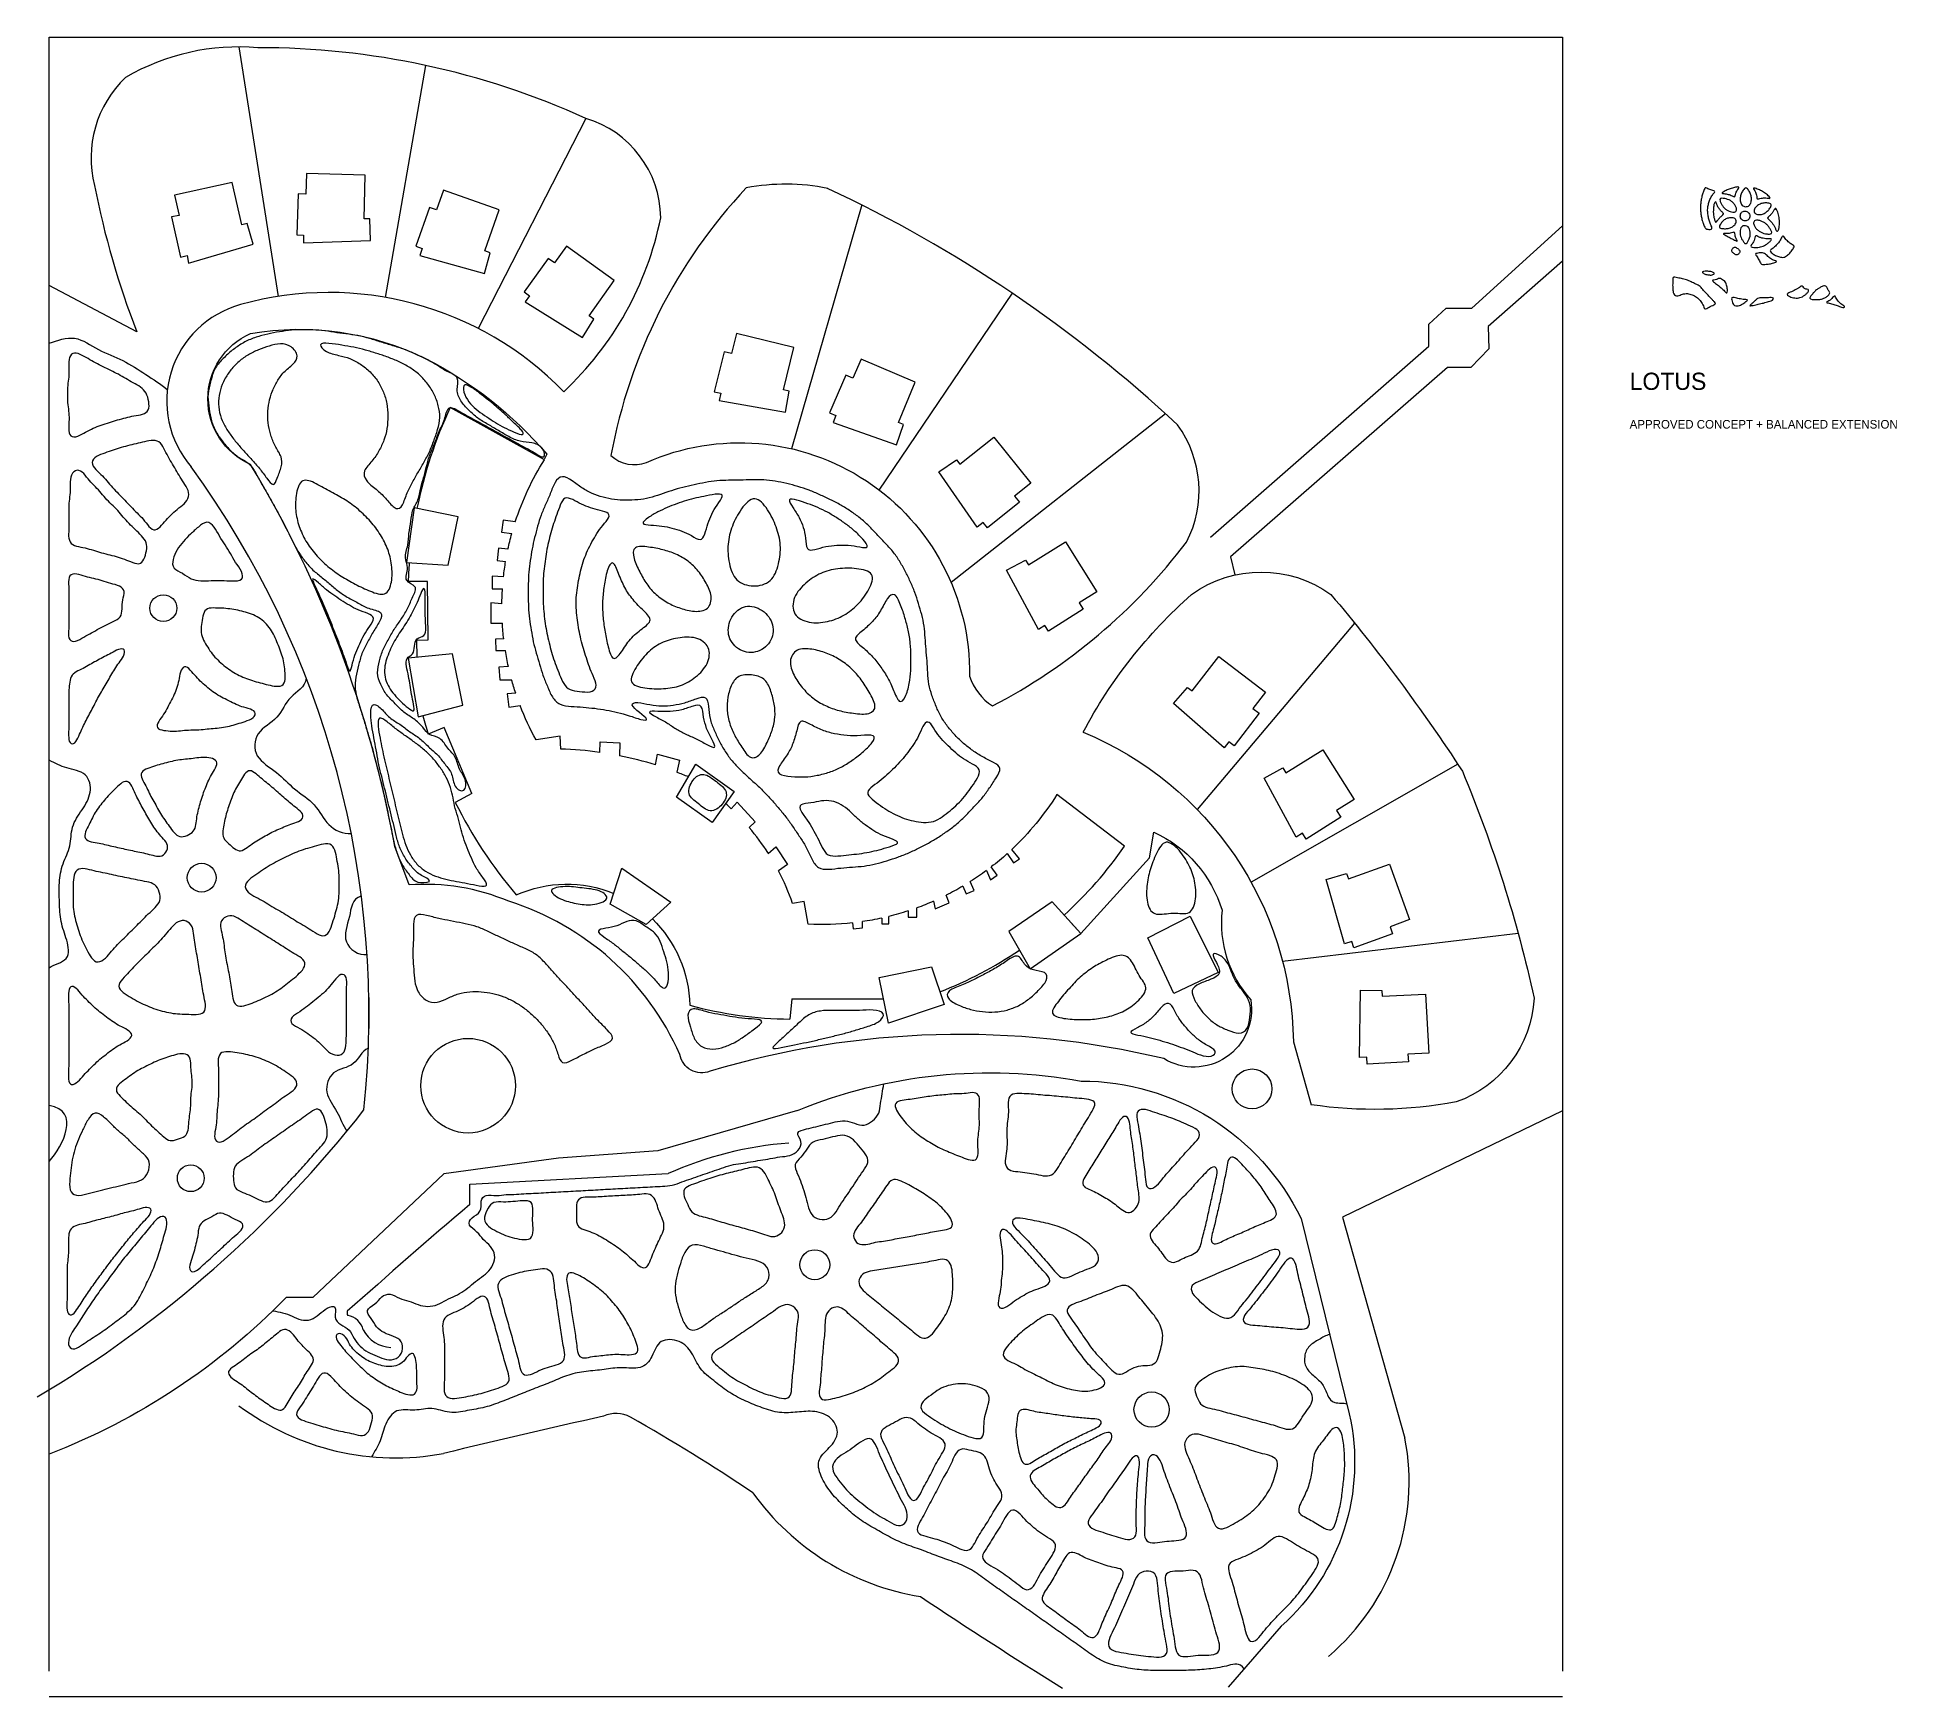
# Model space of a CAD drawing. Header units: inches. Extents: x 36 to 79.2, y 17.3 to 55.9.
import ezdxf

# ---------------------------------------------------------------- set-up
doc = ezdxf.new("R2010")
doc.units = ezdxf.units.IN
for name, color, linetype, lineweight in [('01_ORIGINAL_CAD', 7, 'CONTINUOUS', 20), ('02_APPROVED_PDF_OUTLINES', 7, 'CONTINUOUS', 15), ('04_APPROVED_PERIMETER', 7, 'CONTINUOUS', 15), ('10_EXTENSION_MASSES', 7, 'CONTINUOUS', 15), ('11_NODAL_COURTS', 7, 'CONTINUOUS', 15), ('12_OPTION_LABEL', 7, 'CONTINUOUS', 15), ('13_CONCEPT_ICON', 7, 'CONTINUOUS', 15), ('15_NEIGHBOURHOOD_CIRCULATION', 7, 'CONTINUOUS', 13)]:
    doc.layers.add(name, color=color, linetype=linetype, lineweight=lineweight)

msp = doc.modelspace()

# ---------------------------------------------------------------- texts
at = {"layer": '12_OPTION_LABEL'}
for s, height, p in [('LOTUS', 0.4, (73, 47.7)), ('APPROVED CONCEPT + BALANCED EXTENSION', 0.2, (73, 46.8))]:
    msp.add_text(s, height=height, dxfattribs=at).set_placement(p)

# ---------------------------------------------------------------- blocks, each defined once
blk = doc.blocks.new('CONCEPT_ICON_09_LOTUS')
at = {"layer": '13_CONCEPT_ICON'}
for points, knots in [([(48.24, 45.18), (48.29, 45.2), (48.35, 45.18), (48.42, 45.15), (48.49, 45.12), (48.56, 45.07), (48.63, 45.04), (48.7, 45.01), (48.76, 44.98), (48.83, 44.96), (48.91, 44.94), (48.98, 44.91), (49.06, 44.89), (49.14, 44.87), (49.22, 44.86), (49.25, 44.82), (49.28, 44.79), (49.27, 44.74), (49.23, 44.69), (49.19, 44.63), (49.13, 44.57), (49.08, 44.5), (49.03, 44.44), (48.99, 44.37), (48.95, 44.31), (48.92, 44.25), (48.88, 44.18), (48.84, 44.11), (48.81, 44.05), (48.78, 43.98), (48.75, 43.91), (48.72, 43.84), (48.69, 43.77), (48.67, 43.7), (48.64, 43.63), (48.62, 43.56), (48.61, 43.49), (48.59, 43.41), (48.57, 43.34), (48.56, 43.27), (48.54, 43.19), (48.53, 43.12), (48.52, 43.04), (48.51, 42.97), (48.51, 42.89), (48.5, 42.81), (48.5, 42.73), (48.5, 42.65), (48.51, 42.58), (48.51, 42.5), (48.52, 42.42), (48.53, 42.35), (48.54, 42.27), (48.55, 42.2), (48.57, 42.12), (48.58, 42.05), (48.59, 41.97), (48.61, 41.9), (48.63, 41.83), (48.65, 41.75), (48.67, 41.68), (48.69, 41.61), (48.72, 41.54), (48.74, 41.47), (48.76, 41.4), (48.78, 41.33), (48.81, 41.26), (48.84, 41.19), (48.86, 41.12), (48.9, 41.05), (48.93, 40.98), (48.97, 40.9), (48.97, 40.83), (48.97, 40.77), (48.93, 40.72), (48.87, 40.69), (48.81, 40.67), (48.73, 40.67), (48.64, 40.68), (48.56, 40.69), (48.48, 40.7), (48.41, 40.72), (48.34, 40.74), (48.29, 40.77), (48.24, 40.83), (48.2, 40.88), (48.17, 40.95), (48.14, 41.02), (48.11, 41.1), (48.08, 41.17), (48.05, 41.23), (48.03, 41.3), (48, 41.37), (47.98, 41.44), (47.95, 41.52), (47.93, 41.59), (47.91, 41.66), (47.9, 41.73), (47.88, 41.8), (47.86, 41.88), (47.84, 41.95), (47.83, 42.02), (47.81, 42.1), (47.8, 42.17), (47.79, 42.25), (47.78, 42.32), (47.77, 42.4), (47.76, 42.47), (47.75, 42.55), (47.74, 42.63), (47.74, 42.7), (47.73, 42.78), (47.73, 42.86), (47.73, 42.94), (47.73, 43.02), (47.73, 43.1), (47.73, 43.18), (47.74, 43.25), (47.74, 43.33), (47.74, 43.41), (47.75, 43.48), (47.76, 43.56), (47.77, 43.64), (47.78, 43.71), (47.79, 43.79), (47.8, 43.86), (47.81, 43.94), (47.83, 44.01), (47.84, 44.08), (47.86, 44.16), (47.88, 44.23), (47.89, 44.3), (47.91, 44.38), (47.93, 44.45), (47.95, 44.52), (47.98, 44.59), (48, 44.66), (48.02, 44.73), (48.05, 44.8), (48.08, 44.87), (48.1, 44.95), (48.13, 45.02), (48.16, 45.09), (48.2, 45.16), (48.24, 45.18)], [0, 0, 0, 0, 0.020833, 0.020833, 0.020833, 0.041667, 0.041667, 0.041667, 0.0625, 0.0625, 0.0625, 0.083333, 0.083333, 0.083333, 0.104167, 0.104167, 0.104167, 0.125, 0.125, 0.125, 0.145833, 0.145833, 0.145833, 0.166667, 0.166667, 0.166667, 0.1875, 0.1875, 0.1875, 0.208333, 0.208333, 0.208333, 0.229167, 0.229167, 0.229167, 0.25, 0.25, 0.25, 0.270833, 0.270833, 0.270833, 0.291667, 0.291667, 0.291667, 0.3125, 0.3125, 0.3125, 0.333333, 0.333333, 0.333333, 0.354167, 0.354167, 0.354167, 0.375, 0.375, 0.375, 0.395833, 0.395833, 0.395833, 0.416667, 0.416667, 0.416667, 0.4375, 0.4375, 0.4375, 0.458333, 0.458333, 0.458333, 0.479167, 0.479167, 0.479167, 0.5, 0.5, 0.5, 0.520833, 0.520833, 0.520833, 0.541667, 0.541667, 0.541667, 0.5625, 0.5625, 0.5625, 0.583333, 0.583333, 0.583333, 0.604167, 0.604167, 0.604167, 0.625, 0.625, 0.625, 0.645833, 0.645833, 0.645833, 0.666667, 0.666667, 0.666667, 0.6875, 0.6875, 0.6875, 0.708333, 0.708333, 0.708333, 0.729167, 0.729167, 0.729167, 0.75, 0.75, 0.75, 0.770833, 0.770833, 0.770833, 0.791667, 0.791667, 0.791667, 0.8125, 0.8125, 0.8125, 0.833333, 0.833333, 0.833333, 0.854167, 0.854167, 0.854167, 0.875, 0.875, 0.875, 0.895833, 0.895833, 0.895833, 0.916667, 0.916667, 0.916667, 0.9375, 0.9375, 0.9375, 0.958333, 0.958333, 0.958333, 0.979167, 0.979167, 0.979167, 1, 1, 1, 1]), ([(50.06, 44.6), (50.05, 44.63), (50.11, 44.68), (50.18, 44.73), (50.25, 44.78), (50.33, 44.82), (50.4, 44.86), (50.48, 44.9), (50.55, 44.93), (50.62, 44.96), (50.69, 44.99), (50.77, 45.02), (50.84, 45.05), (50.92, 45.08), (50.99, 45.1), (51.07, 45.13), (51.14, 45.15), (51.22, 45.17), (51.3, 45.19), (51.38, 45.2), (51.45, 45.22), (51.54, 45.24), (51.62, 45.25), (51.72, 45.27), (51.79, 45.28), (51.86, 45.28), (51.91, 45.27), (51.9, 45.22), (51.89, 45.17), (51.83, 45.1), (51.78, 45.02), (51.73, 44.95), (51.69, 44.88), (51.66, 44.81), (51.62, 44.74), (51.59, 44.67), (51.57, 44.59), (51.54, 44.51), (51.52, 44.42), (51.49, 44.35), (51.47, 44.28), (51.44, 44.22), (51.38, 44.22), (51.33, 44.22), (51.26, 44.27), (51.18, 44.31), (51.11, 44.35), (51.03, 44.39), (50.96, 44.41), (50.88, 44.44), (50.81, 44.46), (50.73, 44.48), (50.65, 44.5), (50.58, 44.52), (50.5, 44.53), (50.41, 44.54), (50.32, 44.55), (50.24, 44.56), (50.15, 44.56), (50.07, 44.57), (50.06, 44.6)], [0, 0, 0, 0, 0.05, 0.05, 0.05, 0.1, 0.1, 0.1, 0.15, 0.15, 0.15, 0.2, 0.2, 0.2, 0.25, 0.25, 0.25, 0.3, 0.3, 0.3, 0.35, 0.35, 0.35, 0.4, 0.4, 0.4, 0.45, 0.45, 0.45, 0.5, 0.5, 0.5, 0.55, 0.55, 0.55, 0.6, 0.6, 0.6, 0.65, 0.65, 0.65, 0.7, 0.7, 0.7, 0.75, 0.75, 0.75, 0.8, 0.8, 0.8, 0.85, 0.85, 0.85, 0.9, 0.9, 0.9, 0.95, 0.95, 0.95, 1, 1, 1, 1]), ([(52.65, 45.17), (52.76, 45.16), (52.87, 45.04), (52.95, 44.91), (53.04, 44.79), (53.1, 44.65), (53.15, 44.51), (53.2, 44.38), (53.24, 44.24), (53.25, 44.09), (53.26, 43.95), (53.24, 43.8), (53.21, 43.65), (53.17, 43.5), (53.11, 43.36), (53.01, 43.27), (52.91, 43.18), (52.77, 43.14), (52.62, 43.14), (52.48, 43.15), (52.34, 43.19), (52.24, 43.28), (52.14, 43.38), (52.1, 43.52), (52.06, 43.67), (52.03, 43.82), (52.02, 43.97), (52.04, 44.11), (52.05, 44.26), (52.08, 44.4), (52.14, 44.53), (52.19, 44.67), (52.26, 44.81), (52.35, 44.93), (52.44, 45.06), (52.55, 45.17), (52.65, 45.17)], [0, 0, 0, 0, 0.083333, 0.083333, 0.083333, 0.166667, 0.166667, 0.166667, 0.25, 0.25, 0.25, 0.333333, 0.333333, 0.333333, 0.416667, 0.416667, 0.416667, 0.5, 0.5, 0.5, 0.583333, 0.583333, 0.583333, 0.666667, 0.666667, 0.666667, 0.75, 0.75, 0.75, 0.833333, 0.833333, 0.833333, 0.916667, 0.916667, 0.916667, 1, 1, 1, 1]), ([(53.46, 45.14), (53.48, 45.17), (53.55, 45.16), (53.64, 45.14), (53.72, 45.12), (53.81, 45.08), (53.89, 45.05), (53.97, 45.02), (54.05, 44.99), (54.12, 44.96), (54.2, 44.93), (54.27, 44.89), (54.35, 44.85), (54.42, 44.81), (54.49, 44.77), (54.57, 44.72), (54.64, 44.68), (54.71, 44.63), (54.78, 44.58), (54.84, 44.53), (54.91, 44.48), (54.98, 44.42), (55.04, 44.36), (55.11, 44.29), (55.17, 44.23), (55.23, 44.16), (55.29, 44.09), (55.27, 44.05), (55.26, 44.02), (55.18, 44.03), (55.1, 44.05), (55.01, 44.06), (54.92, 44.08), (54.83, 44.09), (54.74, 44.1), (54.65, 44.09), (54.56, 44.09), (54.48, 44.08), (54.4, 44.08), (54.31, 44.06), (54.22, 44.04), (54.13, 44.01), (54.05, 43.99), (53.98, 43.97), (53.91, 43.97), (53.88, 44.01), (53.85, 44.06), (53.85, 44.16), (53.84, 44.25), (53.83, 44.34), (53.81, 44.42), (53.78, 44.5), (53.76, 44.58), (53.73, 44.66), (53.69, 44.73), (53.64, 44.81), (53.59, 44.88), (53.55, 44.96), (53.5, 45.04), (53.45, 45.11), (53.46, 45.14)], [0, 0, 0, 0, 0.05, 0.05, 0.05, 0.1, 0.1, 0.1, 0.15, 0.15, 0.15, 0.2, 0.2, 0.2, 0.25, 0.25, 0.25, 0.3, 0.3, 0.3, 0.35, 0.35, 0.35, 0.4, 0.4, 0.4, 0.45, 0.45, 0.45, 0.5, 0.5, 0.5, 0.55, 0.55, 0.55, 0.6, 0.6, 0.6, 0.65, 0.65, 0.65, 0.7, 0.7, 0.7, 0.75, 0.75, 0.75, 0.8, 0.8, 0.8, 0.85, 0.85, 0.85, 0.9, 0.9, 0.9, 0.95, 0.95, 0.95, 1, 1, 1, 1]), ([(49.34, 43.68), (49.39, 43.68), (49.43, 43.58), (49.47, 43.47), (49.52, 43.36), (49.56, 43.24), (49.61, 43.14), (49.67, 43.04), (49.73, 42.95), (49.8, 42.86), (49.87, 42.77), (49.95, 42.68), (50.04, 42.59), (50.13, 42.51), (50.22, 42.43), (50.22, 42.36), (50.22, 42.28), (50.13, 42.22), (50.04, 42.15), (49.94, 42.07), (49.85, 42), (49.77, 41.9), (49.68, 41.81), (49.62, 41.7), (49.55, 41.61), (49.49, 41.51), (49.42, 41.44), (49.37, 41.46), (49.32, 41.48), (49.28, 41.6), (49.25, 41.72), (49.22, 41.84), (49.19, 41.95), (49.17, 42.07), (49.15, 42.18), (49.14, 42.29), (49.13, 42.41), (49.12, 42.52), (49.11, 42.64), (49.12, 42.76), (49.12, 42.87), (49.13, 42.98), (49.15, 43.1), (49.16, 43.22), (49.18, 43.34), (49.21, 43.45), (49.25, 43.57), (49.29, 43.68), (49.34, 43.68)], [0, 0, 0, 0, 0.0625, 0.0625, 0.0625, 0.125, 0.125, 0.125, 0.1875, 0.1875, 0.1875, 0.25, 0.25, 0.25, 0.3125, 0.3125, 0.3125, 0.375, 0.375, 0.375, 0.4375, 0.4375, 0.4375, 0.5, 0.5, 0.5, 0.5625, 0.5625, 0.5625, 0.625, 0.625, 0.625, 0.6875, 0.6875, 0.6875, 0.75, 0.75, 0.75, 0.8125, 0.8125, 0.8125, 0.875, 0.875, 0.875, 0.9375, 0.9375, 0.9375, 1, 1, 1, 1]), ([(49.88, 44.03), (49.94, 44.07), (50.07, 44.06), (50.19, 44.04), (50.31, 44.03), (50.41, 44.01), (50.52, 43.98), (50.62, 43.96), (50.72, 43.92), (50.82, 43.88), (50.92, 43.84), (51.01, 43.78), (51.1, 43.71), (51.19, 43.65), (51.27, 43.57), (51.34, 43.48), (51.41, 43.4), (51.47, 43.31), (51.52, 43.21), (51.58, 43.11), (51.63, 43.01), (51.64, 42.9), (51.65, 42.8), (51.62, 42.69), (51.55, 42.63), (51.48, 42.56), (51.36, 42.55), (51.25, 42.55), (51.14, 42.56), (51.03, 42.59), (50.93, 42.62), (50.82, 42.66), (50.73, 42.7), (50.63, 42.75), (50.54, 42.8), (50.45, 42.87), (50.36, 42.94), (50.28, 43.02), (50.2, 43.1), (50.14, 43.19), (50.08, 43.28), (50.03, 43.37), (49.98, 43.47), (49.93, 43.57), (49.88, 43.68), (49.85, 43.78), (49.82, 43.89), (49.82, 43.99), (49.88, 44.03)], [0, 0, 0, 0, 0.0625, 0.0625, 0.0625, 0.125, 0.125, 0.125, 0.1875, 0.1875, 0.1875, 0.25, 0.25, 0.25, 0.3125, 0.3125, 0.3125, 0.375, 0.375, 0.375, 0.4375, 0.4375, 0.4375, 0.5, 0.5, 0.5, 0.5625, 0.5625, 0.5625, 0.625, 0.625, 0.625, 0.6875, 0.6875, 0.6875, 0.75, 0.75, 0.75, 0.8125, 0.8125, 0.8125, 0.875, 0.875, 0.875, 0.9375, 0.9375, 0.9375, 1, 1, 1, 1]), ([(52.44, 42.66), (52.31, 42.63), (52.2, 42.54), (52.13, 42.42), (52.05, 42.29), (52.02, 42.15), (52.05, 42.01), (52.07, 41.88), (52.16, 41.76), (52.27, 41.68), (52.39, 41.61), (52.54, 41.58), (52.67, 41.61), (52.81, 41.64), (52.93, 41.72), (53, 41.84), (53.08, 41.96), (53.1, 42.1), (53.07, 42.24), (53.04, 42.37), (52.95, 42.49), (52.83, 42.57), (52.71, 42.65), (52.57, 42.69), (52.44, 42.66)], [0, 0, 0, 0, 0.125, 0.125, 0.125, 0.25, 0.25, 0.25, 0.375, 0.375, 0.375, 0.5, 0.5, 0.5, 0.625, 0.625, 0.625, 0.75, 0.75, 0.75, 0.875, 0.875, 0.875, 1, 1, 1, 1]), ([(54.59, 43.54), (54.73, 43.56), (54.87, 43.56), (55.02, 43.54), (55.17, 43.53), (55.32, 43.49), (55.37, 43.41), (55.42, 43.33), (55.38, 43.19), (55.31, 43.07), (55.24, 42.94), (55.15, 42.82), (55.05, 42.72), (54.95, 42.61), (54.85, 42.53), (54.73, 42.46), (54.61, 42.39), (54.48, 42.34), (54.35, 42.31), (54.21, 42.28), (54.06, 42.27), (53.92, 42.3), (53.78, 42.33), (53.65, 42.39), (53.59, 42.49), (53.53, 42.6), (53.53, 42.74), (53.58, 42.87), (53.64, 43), (53.74, 43.11), (53.84, 43.21), (53.95, 43.3), (54.07, 43.38), (54.19, 43.43), (54.32, 43.49), (54.45, 43.52), (54.59, 43.54)], [0, 0, 0, 0, 0.083333, 0.083333, 0.083333, 0.166667, 0.166667, 0.166667, 0.25, 0.25, 0.25, 0.333333, 0.333333, 0.333333, 0.416667, 0.416667, 0.416667, 0.5, 0.5, 0.5, 0.583333, 0.583333, 0.583333, 0.666667, 0.666667, 0.666667, 0.75, 0.75, 0.75, 0.833333, 0.833333, 0.833333, 0.916667, 0.916667, 0.916667, 1, 1, 1, 1]), ([(55, 41.91), (55, 41.97), (55.08, 42.03), (55.16, 42.1), (55.24, 42.16), (55.32, 42.24), (55.39, 42.32), (55.46, 42.39), (55.52, 42.47), (55.58, 42.56), (55.63, 42.66), (55.68, 42.76), (55.74, 42.84), (55.79, 42.92), (55.85, 42.97), (55.91, 42.94), (55.96, 42.91), (56.01, 42.8), (56.05, 42.7), (56.09, 42.59), (56.12, 42.5), (56.15, 42.4), (56.18, 42.3), (56.2, 42.21), (56.22, 42.11), (56.25, 42.01), (56.26, 41.91), (56.27, 41.81), (56.28, 41.71), (56.29, 41.6), (56.29, 41.49), (56.29, 41.39), (56.29, 41.28), (56.28, 41.18), (56.28, 41.07), (56.27, 40.98), (56.25, 40.87), (56.23, 40.76), (56.2, 40.65), (56.16, 40.57), (56.12, 40.48), (56.06, 40.43), (56.02, 40.47), (55.97, 40.5), (55.93, 40.61), (55.88, 40.71), (55.84, 40.82), (55.8, 40.91), (55.75, 41), (55.7, 41.09), (55.64, 41.17), (55.59, 41.25), (55.53, 41.33), (55.47, 41.42), (55.4, 41.49), (55.32, 41.57), (55.24, 41.65), (55.16, 41.72), (55.08, 41.79), (55, 41.85), (55, 41.91)], [0, 0, 0, 0, 0.05, 0.05, 0.05, 0.1, 0.1, 0.1, 0.15, 0.15, 0.15, 0.2, 0.2, 0.2, 0.25, 0.25, 0.25, 0.3, 0.3, 0.3, 0.35, 0.35, 0.35, 0.4, 0.4, 0.4, 0.45, 0.45, 0.45, 0.5, 0.5, 0.5, 0.55, 0.55, 0.55, 0.6, 0.6, 0.6, 0.65, 0.65, 0.65, 0.7, 0.7, 0.7, 0.75, 0.75, 0.75, 0.8, 0.8, 0.8, 0.85, 0.85, 0.85, 0.9, 0.9, 0.9, 0.95, 0.95, 0.95, 1, 1, 1, 1]), ([(49.79, 40.91), (49.76, 40.99), (49.82, 41.12), (49.89, 41.24), (49.97, 41.37), (50.06, 41.48), (50.16, 41.58), (50.25, 41.67), (50.36, 41.75), (50.48, 41.81), (50.6, 41.87), (50.73, 41.9), (50.86, 41.93), (51, 41.95), (51.15, 41.96), (51.28, 41.93), (51.41, 41.89), (51.52, 41.81), (51.57, 41.71), (51.62, 41.6), (51.6, 41.46), (51.55, 41.34), (51.49, 41.22), (51.39, 41.11), (51.28, 41.03), (51.17, 40.94), (51.06, 40.87), (50.93, 40.83), (50.81, 40.78), (50.67, 40.76), (50.53, 40.76), (50.39, 40.75), (50.24, 40.75), (50.1, 40.77), (49.96, 40.79), (49.83, 40.83), (49.79, 40.91)], [0, 0, 0, 0, 0.083333, 0.083333, 0.083333, 0.166667, 0.166667, 0.166667, 0.25, 0.25, 0.25, 0.333333, 0.333333, 0.333333, 0.416667, 0.416667, 0.416667, 0.5, 0.5, 0.5, 0.583333, 0.583333, 0.583333, 0.666667, 0.666667, 0.666667, 0.75, 0.75, 0.75, 0.833333, 0.833333, 0.833333, 0.916667, 0.916667, 0.916667, 1, 1, 1, 1]), ([(50.2, 40.21), (50.21, 40.24), (50.3, 40.23), (50.4, 40.23), (50.5, 40.22), (50.6, 40.22), (50.69, 40.22), (50.78, 40.23), (50.87, 40.24), (50.96, 40.26), (51.04, 40.29), (51.14, 40.32), (51.22, 40.35), (51.3, 40.37), (51.37, 40.38), (51.41, 40.33), (51.45, 40.29), (51.45, 40.18), (51.47, 40.09), (51.48, 40), (51.5, 39.91), (51.54, 39.83), (51.57, 39.75), (51.61, 39.66), (51.65, 39.58), (51.7, 39.49), (51.74, 39.41), (51.72, 39.39), (51.7, 39.37), (51.62, 39.41), (51.54, 39.46), (51.46, 39.5), (51.38, 39.55), (51.29, 39.59), (51.21, 39.63), (51.13, 39.66), (51.05, 39.7), (50.97, 39.73), (50.9, 39.77), (50.82, 39.82), (50.75, 39.86), (50.69, 39.91), (50.61, 39.96), (50.53, 40.01), (50.44, 40.05), (50.36, 40.1), (50.28, 40.14), (50.2, 40.19), (50.2, 40.21)], [0, 0, 0, 0, 0.0625, 0.0625, 0.0625, 0.125, 0.125, 0.125, 0.1875, 0.1875, 0.1875, 0.25, 0.25, 0.25, 0.3125, 0.3125, 0.3125, 0.375, 0.375, 0.375, 0.4375, 0.4375, 0.4375, 0.5, 0.5, 0.5, 0.5625, 0.5625, 0.5625, 0.625, 0.625, 0.625, 0.6875, 0.6875, 0.6875, 0.75, 0.75, 0.75, 0.8125, 0.8125, 0.8125, 0.875, 0.875, 0.875, 0.9375, 0.9375, 0.9375, 1, 1, 1, 1]), ([(52.31, 41.05), (52.4, 41.08), (52.52, 41.08), (52.62, 41.07), (52.73, 41.05), (52.82, 41.02), (52.89, 40.95), (52.96, 40.89), (53, 40.79), (53.03, 40.69), (53.06, 40.59), (53.09, 40.49), (53.11, 40.39), (53.13, 40.29), (53.13, 40.18), (53.12, 40.08), (53.11, 39.98), (53.09, 39.88), (53.06, 39.78), (53.03, 39.69), (52.99, 39.6), (52.94, 39.5), (52.9, 39.4), (52.84, 39.3), (52.78, 39.23), (52.71, 39.16), (52.63, 39.13), (52.55, 39.16), (52.48, 39.2), (52.41, 39.3), (52.35, 39.39), (52.29, 39.49), (52.24, 39.57), (52.19, 39.66), (52.15, 39.75), (52.11, 39.84), (52.08, 39.94), (52.04, 40.04), (52.02, 40.14), (52.02, 40.24), (52.01, 40.34), (52.02, 40.45), (52.03, 40.55), (52.05, 40.66), (52.08, 40.76), (52.12, 40.85), (52.17, 40.94), (52.23, 41.01), (52.31, 41.05)], [0, 0, 0, 0, 0.0625, 0.0625, 0.0625, 0.125, 0.125, 0.125, 0.1875, 0.1875, 0.1875, 0.25, 0.25, 0.25, 0.3125, 0.3125, 0.3125, 0.375, 0.375, 0.375, 0.4375, 0.4375, 0.4375, 0.5, 0.5, 0.5, 0.5625, 0.5625, 0.5625, 0.625, 0.625, 0.625, 0.6875, 0.6875, 0.6875, 0.75, 0.75, 0.75, 0.8125, 0.8125, 0.8125, 0.875, 0.875, 0.875, 0.9375, 0.9375, 0.9375, 1, 1, 1, 1]), ([(53.65, 41.65), (53.74, 41.69), (53.87, 41.69), (53.98, 41.67), (54.1, 41.65), (54.21, 41.62), (54.32, 41.58), (54.42, 41.54), (54.52, 41.49), (54.62, 41.43), (54.72, 41.37), (54.81, 41.3), (54.9, 41.22), (54.98, 41.14), (55.06, 41.05), (55.13, 40.96), (55.2, 40.87), (55.25, 40.78), (55.31, 40.67), (55.38, 40.57), (55.44, 40.45), (55.45, 40.36), (55.46, 40.27), (55.41, 40.2), (55.31, 40.18), (55.21, 40.15), (55.08, 40.16), (54.95, 40.18), (54.83, 40.2), (54.72, 40.22), (54.61, 40.24), (54.51, 40.27), (54.4, 40.31), (54.3, 40.36), (54.2, 40.41), (54.1, 40.47), (54.01, 40.54), (53.92, 40.61), (53.83, 40.69), (53.76, 40.78), (53.69, 40.87), (53.62, 40.96), (53.57, 41.07), (53.52, 41.17), (53.48, 41.29), (53.48, 41.4), (53.49, 41.5), (53.55, 41.6), (53.65, 41.65)], [0, 0, 0, 0, 0.0625, 0.0625, 0.0625, 0.125, 0.125, 0.125, 0.1875, 0.1875, 0.1875, 0.25, 0.25, 0.25, 0.3125, 0.3125, 0.3125, 0.375, 0.375, 0.375, 0.4375, 0.4375, 0.4375, 0.5, 0.5, 0.5, 0.5625, 0.5625, 0.5625, 0.625, 0.625, 0.625, 0.6875, 0.6875, 0.6875, 0.75, 0.75, 0.75, 0.8125, 0.8125, 0.8125, 0.875, 0.875, 0.875, 0.9375, 0.9375, 0.9375, 1, 1, 1, 1]), ([(51.13, 38.31), (51.15, 38.22), (51.25, 38.15), (51.34, 38.08), (51.43, 38), (51.52, 37.92), (51.62, 37.91), (51.72, 37.91), (51.82, 37.98), (51.9, 38.06), (51.97, 38.15), (52.01, 38.26), (51.99, 38.35), (51.96, 38.44), (51.86, 38.52), (51.76, 38.59), (51.66, 38.67), (51.56, 38.75), (51.47, 38.76), (51.38, 38.77), (51.29, 38.71), (51.22, 38.62), (51.15, 38.53), (51.11, 38.41), (51.13, 38.31)], [0, 0, 0, 0, 0.125, 0.125, 0.125, 0.25, 0.25, 0.25, 0.375, 0.375, 0.375, 0.5, 0.5, 0.5, 0.625, 0.625, 0.625, 0.75, 0.75, 0.75, 0.875, 0.875, 0.875, 1, 1, 1, 1]), ([(53.73, 39.99), (53.78, 40.01), (53.86, 39.97), (53.95, 39.92), (54.04, 39.87), (54.14, 39.82), (54.23, 39.79), (54.32, 39.75), (54.42, 39.73), (54.51, 39.71), (54.61, 39.69), (54.7, 39.67), (54.8, 39.66), (54.91, 39.65), (55.01, 39.66), (55.12, 39.66), (55.24, 39.67), (55.36, 39.68), (55.41, 39.66), (55.46, 39.63), (55.44, 39.57), (55.38, 39.5), (55.33, 39.42), (55.23, 39.34), (55.15, 39.27), (55.07, 39.2), (54.99, 39.14), (54.91, 39.08), (54.83, 39.03), (54.75, 38.97), (54.66, 38.93), (54.57, 38.88), (54.48, 38.84), (54.39, 38.81), (54.3, 38.78), (54.2, 38.76), (54.11, 38.74), (54.01, 38.72), (53.91, 38.71), (53.81, 38.7), (53.71, 38.7), (53.61, 38.7), (53.5, 38.71), (53.4, 38.72), (53.28, 38.74), (53.23, 38.78), (53.17, 38.82), (53.19, 38.88), (53.23, 38.96), (53.28, 39.04), (53.35, 39.13), (53.41, 39.22), (53.47, 39.3), (53.51, 39.39), (53.54, 39.48), (53.58, 39.57), (53.61, 39.67), (53.63, 39.77), (53.65, 39.87), (53.67, 39.97), (53.73, 39.99)], [0, 0, 0, 0, 0.05, 0.05, 0.05, 0.1, 0.1, 0.1, 0.15, 0.15, 0.15, 0.2, 0.2, 0.2, 0.25, 0.25, 0.25, 0.3, 0.3, 0.3, 0.35, 0.35, 0.35, 0.4, 0.4, 0.4, 0.45, 0.45, 0.45, 0.5, 0.5, 0.5, 0.55, 0.55, 0.55, 0.6, 0.6, 0.6, 0.65, 0.65, 0.65, 0.7, 0.7, 0.7, 0.75, 0.75, 0.75, 0.8, 0.8, 0.8, 0.85, 0.85, 0.85, 0.9, 0.9, 0.9, 0.95, 0.95, 0.95, 1, 1, 1, 1]), ([(55.28, 38.34), (55.28, 38.39), (55.34, 38.44), (55.4, 38.49), (55.47, 38.53), (55.53, 38.58), (55.6, 38.63), (55.66, 38.69), (55.72, 38.74), (55.77, 38.79), (55.83, 38.84), (55.89, 38.9), (55.94, 38.96), (56, 39.01), (56.05, 39.07), (56.1, 39.13), (56.15, 39.19), (56.2, 39.26), (56.25, 39.32), (56.29, 39.38), (56.34, 39.44), (56.38, 39.5), (56.42, 39.57), (56.46, 39.63), (56.49, 39.71), (56.52, 39.78), (56.55, 39.87), (56.59, 39.92), (56.63, 39.97), (56.67, 39.99), (56.71, 39.96), (56.76, 39.94), (56.8, 39.86), (56.85, 39.79), (56.89, 39.72), (56.94, 39.65), (56.99, 39.59), (57.04, 39.53), (57.1, 39.48), (57.16, 39.42), (57.21, 39.37), (57.27, 39.31), (57.33, 39.26), (57.39, 39.21), (57.45, 39.16), (57.51, 39.12), (57.58, 39.08), (57.65, 39.04), (57.72, 39), (57.78, 38.96), (57.85, 38.92), (57.87, 38.87), (57.89, 38.82), (57.87, 38.75), (57.83, 38.68), (57.8, 38.61), (57.75, 38.54), (57.71, 38.48), (57.66, 38.41), (57.62, 38.35), (57.57, 38.29), (57.52, 38.23), (57.47, 38.17), (57.42, 38.11), (57.36, 38.06), (57.3, 38), (57.24, 37.95), (57.18, 37.9), (57.12, 37.86), (57.06, 37.81), (57, 37.76), (56.93, 37.71), (56.86, 37.68), (56.8, 37.66), (56.72, 37.64), (56.64, 37.64), (56.56, 37.64), (56.48, 37.65), (56.41, 37.67), (56.33, 37.68), (56.26, 37.7), (56.18, 37.72), (56.11, 37.74), (56.04, 37.77), (55.97, 37.8), (55.9, 37.83), (55.84, 37.87), (55.77, 37.91), (55.71, 37.94), (55.65, 37.99), (55.58, 38.03), (55.52, 38.08), (55.45, 38.13), (55.39, 38.18), (55.33, 38.24), (55.28, 38.29), (55.28, 38.34)], [0, 0, 0, 0, 0.03125, 0.03125, 0.03125, 0.0625, 0.0625, 0.0625, 0.09375, 0.09375, 0.09375, 0.125, 0.125, 0.125, 0.15625, 0.15625, 0.15625, 0.1875, 0.1875, 0.1875, 0.21875, 0.21875, 0.21875, 0.25, 0.25, 0.25, 0.28125, 0.28125, 0.28125, 0.3125, 0.3125, 0.3125, 0.34375, 0.34375, 0.34375, 0.375, 0.375, 0.375, 0.40625, 0.40625, 0.40625, 0.4375, 0.4375, 0.4375, 0.46875, 0.46875, 0.46875, 0.5, 0.5, 0.5, 0.53125, 0.53125, 0.53125, 0.5625, 0.5625, 0.5625, 0.59375, 0.59375, 0.59375, 0.625, 0.625, 0.625, 0.65625, 0.65625, 0.65625, 0.6875, 0.6875, 0.6875, 0.71875, 0.71875, 0.71875, 0.75, 0.75, 0.75, 0.78125, 0.78125, 0.78125, 0.8125, 0.8125, 0.8125, 0.84375, 0.84375, 0.84375, 0.875, 0.875, 0.875, 0.90625, 0.90625, 0.90625, 0.9375, 0.9375, 0.9375, 0.96875, 0.96875, 0.96875, 1, 1, 1, 1]), ([(54.2, 38.14), (54.28, 38.15), (54.36, 38.15), (54.44, 38.14), (54.52, 38.12), (54.59, 38.1), (54.66, 38.06), (54.73, 38.02), (54.79, 37.96), (54.86, 37.91), (54.92, 37.86), (54.98, 37.8), (55.04, 37.74), (55.1, 37.69), (55.16, 37.63), (55.23, 37.58), (55.29, 37.54), (55.36, 37.49), (55.42, 37.45), (55.49, 37.41), (55.56, 37.37), (55.64, 37.34), (55.71, 37.31), (55.8, 37.28), (55.87, 37.25), (55.94, 37.22), (55.99, 37.19), (55.97, 37.16), (55.96, 37.13), (55.87, 37.1), (55.79, 37.08), (55.71, 37.05), (55.63, 37.03), (55.55, 37.01), (55.47, 36.99), (55.4, 36.97), (55.32, 36.95), (55.24, 36.94), (55.16, 36.92), (55.08, 36.91), (55, 36.9), (54.92, 36.9), (54.84, 36.89), (54.76, 36.88), (54.67, 36.87), (54.59, 36.86), (54.51, 36.86), (54.42, 36.86), (54.36, 36.89), (54.3, 36.93), (54.26, 36.99), (54.22, 37.06), (54.19, 37.13), (54.15, 37.21), (54.12, 37.28), (54.08, 37.35), (54.04, 37.42), (54, 37.49), (53.96, 37.56), (53.93, 37.63), (53.88, 37.7), (53.83, 37.77), (53.77, 37.84), (53.73, 37.9), (53.7, 37.97), (53.69, 38.02), (53.73, 38.05), (53.78, 38.08), (53.88, 38.08), (53.96, 38.09), (54.05, 38.11), (54.13, 38.13), (54.2, 38.14)], [0, 0, 0, 0, 0.041667, 0.041667, 0.041667, 0.083333, 0.083333, 0.083333, 0.125, 0.125, 0.125, 0.166667, 0.166667, 0.166667, 0.208333, 0.208333, 0.208333, 0.25, 0.25, 0.25, 0.291667, 0.291667, 0.291667, 0.333333, 0.333333, 0.333333, 0.375, 0.375, 0.375, 0.416667, 0.416667, 0.416667, 0.458333, 0.458333, 0.458333, 0.5, 0.5, 0.5, 0.541667, 0.541667, 0.541667, 0.583333, 0.583333, 0.583333, 0.625, 0.625, 0.625, 0.666667, 0.666667, 0.666667, 0.708333, 0.708333, 0.708333, 0.75, 0.75, 0.75, 0.791667, 0.791667, 0.791667, 0.833333, 0.833333, 0.833333, 0.875, 0.875, 0.875, 0.916667, 0.916667, 0.916667, 0.958333, 0.958333, 0.958333, 1, 1, 1, 1]), ([(48.19, 32.06), (48.13, 32.08), (48.11, 32.16), (48.08, 32.25), (48.05, 32.33), (48.02, 32.43), (47.99, 32.51), (47.95, 32.59), (47.9, 32.66), (47.85, 32.74), (47.8, 32.81), (47.75, 32.88), (47.69, 32.96), (47.63, 33.03), (47.56, 33.09), (47.5, 33.16), (47.43, 33.22), (47.36, 33.28), (47.28, 33.33), (47.21, 33.39), (47.14, 33.43), (47.06, 33.48), (46.98, 33.52), (46.9, 33.56), (46.82, 33.59), (46.74, 33.62), (46.65, 33.64), (46.56, 33.66), (46.48, 33.68), (46.39, 33.7), (46.3, 33.71), (46.21, 33.71), (46.12, 33.71), (46.03, 33.7), (45.94, 33.69), (45.85, 33.68), (45.76, 33.66), (45.68, 33.63), (45.6, 33.6), (45.52, 33.56), (45.44, 33.52), (45.35, 33.48), (45.27, 33.46), (45.18, 33.45), (45.09, 33.47), (45.02, 33.51), (44.94, 33.55), (44.88, 33.62), (44.83, 33.7), (44.79, 33.78), (44.76, 33.87), (44.75, 33.96), (44.73, 34.04), (44.73, 34.14), (44.72, 34.23), (44.72, 34.32), (44.71, 34.41), (44.71, 34.5), (44.7, 34.59), (44.7, 34.68), (44.71, 34.77), (44.71, 34.86), (44.72, 34.95), (44.72, 35.05), (44.72, 35.15), (44.71, 35.26), (44.72, 35.34), (44.74, 35.42), (44.77, 35.48), (44.83, 35.5), (44.9, 35.52), (45, 35.49), (45.1, 35.46), (45.19, 35.44), (45.29, 35.42), (45.38, 35.4), (45.47, 35.38), (45.56, 35.36), (45.65, 35.34), (45.74, 35.32), (45.83, 35.3), (45.92, 35.28), (46.02, 35.27), (46.11, 35.24), (46.2, 35.22), (46.28, 35.19), (46.37, 35.15), (46.45, 35.11), (46.54, 35.07), (46.62, 35.03), (46.71, 34.99), (46.79, 34.95), (46.88, 34.91), (46.96, 34.87), (47.04, 34.83), (47.13, 34.79), (47.22, 34.75), (47.3, 34.72), (47.39, 34.68), (47.47, 34.63), (47.55, 34.59), (47.62, 34.53), (47.69, 34.47), (47.76, 34.41), (47.82, 34.33), (47.88, 34.26), (47.94, 34.19), (48.01, 34.12), (48.07, 34.06), (48.13, 33.99), (48.2, 33.92), (48.26, 33.85), (48.32, 33.78), (48.39, 33.71), (48.45, 33.64), (48.51, 33.58), (48.58, 33.51), (48.64, 33.44), (48.7, 33.37), (48.77, 33.3), (48.83, 33.23), (48.89, 33.17), (48.95, 33.1), (49.02, 33.03), (49.09, 32.96), (49.16, 32.89), (49.23, 32.82), (49.29, 32.75), (49.35, 32.68), (49.35, 32.63), (49.34, 32.57), (49.27, 32.53), (49.18, 32.49), (49.1, 32.45), (49, 32.41), (48.91, 32.37), (48.83, 32.33), (48.75, 32.29), (48.66, 32.25), (48.58, 32.21), (48.49, 32.16), (48.4, 32.11), (48.32, 32.07), (48.24, 32.04), (48.19, 32.06)], [0, 0, 0, 0, 0.020833, 0.020833, 0.020833, 0.041667, 0.041667, 0.041667, 0.0625, 0.0625, 0.0625, 0.083333, 0.083333, 0.083333, 0.104167, 0.104167, 0.104167, 0.125, 0.125, 0.125, 0.145833, 0.145833, 0.145833, 0.166667, 0.166667, 0.166667, 0.1875, 0.1875, 0.1875, 0.208333, 0.208333, 0.208333, 0.229167, 0.229167, 0.229167, 0.25, 0.25, 0.25, 0.270833, 0.270833, 0.270833, 0.291667, 0.291667, 0.291667, 0.3125, 0.3125, 0.3125, 0.333333, 0.333333, 0.333333, 0.354167, 0.354167, 0.354167, 0.375, 0.375, 0.375, 0.395833, 0.395833, 0.395833, 0.416667, 0.416667, 0.416667, 0.4375, 0.4375, 0.4375, 0.458333, 0.458333, 0.458333, 0.479167, 0.479167, 0.479167, 0.5, 0.5, 0.5, 0.520833, 0.520833, 0.520833, 0.541667, 0.541667, 0.541667, 0.5625, 0.5625, 0.5625, 0.583333, 0.583333, 0.583333, 0.604167, 0.604167, 0.604167, 0.625, 0.625, 0.625, 0.645833, 0.645833, 0.645833, 0.666667, 0.666667, 0.666667, 0.6875, 0.6875, 0.6875, 0.708333, 0.708333, 0.708333, 0.729167, 0.729167, 0.729167, 0.75, 0.75, 0.75, 0.770833, 0.770833, 0.770833, 0.791667, 0.791667, 0.791667, 0.8125, 0.8125, 0.8125, 0.833333, 0.833333, 0.833333, 0.854167, 0.854167, 0.854167, 0.875, 0.875, 0.875, 0.895833, 0.895833, 0.895833, 0.916667, 0.916667, 0.916667, 0.9375, 0.9375, 0.9375, 0.958333, 0.958333, 0.958333, 0.979167, 0.979167, 0.979167, 1, 1, 1, 1]), ([(47.93, 36.06), (47.95, 36.12), (48.11, 36.15), (48.24, 36.15), (48.38, 36.15), (48.5, 36.13), (48.64, 36.12), (48.77, 36.1), (48.92, 36.09), (49.04, 36.05), (49.15, 36.01), (49.24, 35.93), (49.21, 35.86), (49.17, 35.8), (49.02, 35.75), (48.88, 35.73), (48.75, 35.72), (48.63, 35.74), (48.51, 35.76), (48.38, 35.78), (48.26, 35.81), (48.14, 35.87), (48.02, 35.92), (47.91, 36.01), (47.93, 36.06)], [0, 0, 0, 0, 0.125, 0.125, 0.125, 0.25, 0.25, 0.25, 0.375, 0.375, 0.375, 0.5, 0.5, 0.5, 0.625, 0.625, 0.625, 0.75, 0.75, 0.75, 0.875, 0.875, 0.875, 1, 1, 1, 1]), ([(49.02, 35.12), (49.03, 35.15), (49.11, 35.17), (49.19, 35.18), (49.28, 35.2), (49.37, 35.21), (49.45, 35.24), (49.53, 35.27), (49.61, 35.31), (49.68, 35.34), (49.75, 35.37), (49.83, 35.38), (49.9, 35.35), (49.97, 35.33), (50.05, 35.27), (50.12, 35.22), (50.19, 35.17), (50.27, 35.13), (50.32, 35.08), (50.38, 35.02), (50.43, 34.95), (50.46, 34.87), (50.49, 34.8), (50.51, 34.72), (50.54, 34.64), (50.56, 34.56), (50.59, 34.48), (50.61, 34.4), (50.63, 34.32), (50.64, 34.24), (50.65, 34.15), (50.65, 34.06), (50.65, 33.95), (50.63, 33.88), (50.61, 33.81), (50.57, 33.77), (50.52, 33.8), (50.47, 33.82), (50.4, 33.91), (50.34, 33.98), (50.28, 34.05), (50.22, 34.11), (50.15, 34.17), (50.09, 34.23), (50.02, 34.28), (49.96, 34.34), (49.9, 34.4), (49.83, 34.45), (49.76, 34.51), (49.7, 34.56), (49.63, 34.62), (49.57, 34.67), (49.5, 34.72), (49.44, 34.77), (49.37, 34.82), (49.3, 34.88), (49.22, 34.93), (49.15, 34.98), (49.08, 35.03), (49.01, 35.08), (49.02, 35.12)], [0, 0, 0, 0, 0.05, 0.05, 0.05, 0.1, 0.1, 0.1, 0.15, 0.15, 0.15, 0.2, 0.2, 0.2, 0.25, 0.25, 0.25, 0.3, 0.3, 0.3, 0.35, 0.35, 0.35, 0.4, 0.4, 0.4, 0.45, 0.45, 0.45, 0.5, 0.5, 0.5, 0.55, 0.55, 0.55, 0.6, 0.6, 0.6, 0.65, 0.65, 0.65, 0.7, 0.7, 0.7, 0.75, 0.75, 0.75, 0.8, 0.8, 0.8, 0.85, 0.85, 0.85, 0.9, 0.9, 0.9, 0.95, 0.95, 0.95, 1, 1, 1, 1]), ([(59.14, 34.21), (59.22, 34.19), (59.33, 34.19), (59.39, 34.15), (59.45, 34.11), (59.47, 34.04), (59.43, 33.97), (59.4, 33.89), (59.32, 33.81), (59.25, 33.73), (59.17, 33.66), (59.1, 33.6), (59.03, 33.54), (58.95, 33.48), (58.87, 33.43), (58.79, 33.38), (58.7, 33.34), (58.61, 33.31), (58.52, 33.28), (58.43, 33.26), (58.34, 33.24), (58.24, 33.23), (58.14, 33.23), (58.05, 33.23), (57.95, 33.24), (57.86, 33.25), (57.76, 33.27), (57.67, 33.3), (57.58, 33.32), (57.5, 33.35), (57.4, 33.39), (57.31, 33.44), (57.2, 33.49), (57.16, 33.55), (57.11, 33.61), (57.12, 33.68), (57.19, 33.73), (57.25, 33.78), (57.36, 33.82), (57.46, 33.86), (57.56, 33.9), (57.65, 33.94), (57.74, 33.98), (57.83, 34.03), (57.92, 34.07), (58, 34.12), (58.09, 34.17), (58.18, 34.21), (58.27, 34.26), (58.35, 34.31), (58.44, 34.37), (58.53, 34.43), (58.61, 34.49), (58.7, 34.55), (58.77, 34.53), (58.83, 34.52), (58.88, 34.42), (58.93, 34.35), (58.99, 34.28), (59.05, 34.23), (59.14, 34.21)], [0, 0, 0, 0, 0.05, 0.05, 0.05, 0.1, 0.1, 0.1, 0.15, 0.15, 0.15, 0.2, 0.2, 0.2, 0.25, 0.25, 0.25, 0.3, 0.3, 0.3, 0.35, 0.35, 0.35, 0.4, 0.4, 0.4, 0.45, 0.45, 0.45, 0.5, 0.5, 0.5, 0.55, 0.55, 0.55, 0.6, 0.6, 0.6, 0.65, 0.65, 0.65, 0.7, 0.7, 0.7, 0.75, 0.75, 0.75, 0.8, 0.8, 0.8, 0.85, 0.85, 0.85, 0.9, 0.9, 0.9, 0.95, 0.95, 0.95, 1, 1, 1, 1]), ([(59.58, 33.21), (59.56, 33.28), (59.64, 33.38), (59.71, 33.48), (59.79, 33.58), (59.88, 33.68), (59.96, 33.78), (60.05, 33.87), (60.13, 33.96), (60.22, 34.04), (60.32, 34.13), (60.41, 34.2), (60.52, 34.27), (60.62, 34.33), (60.72, 34.38), (60.83, 34.44), (60.95, 34.49), (61.08, 34.55), (61.18, 34.55), (61.28, 34.55), (61.36, 34.5), (61.42, 34.41), (61.48, 34.32), (61.53, 34.19), (61.59, 34.09), (61.66, 33.98), (61.74, 33.89), (61.75, 33.8), (61.75, 33.7), (61.68, 33.6), (61.58, 33.51), (61.49, 33.42), (61.39, 33.34), (61.28, 33.28), (61.18, 33.22), (61.07, 33.18), (60.95, 33.15), (60.84, 33.11), (60.72, 33.09), (60.6, 33.08), (60.48, 33.06), (60.36, 33.06), (60.23, 33.06), (60.1, 33.06), (59.97, 33.07), (59.84, 33.09), (59.72, 33.11), (59.6, 33.14), (59.58, 33.21)], [0, 0, 0, 0, 0.0625, 0.0625, 0.0625, 0.125, 0.125, 0.125, 0.1875, 0.1875, 0.1875, 0.25, 0.25, 0.25, 0.3125, 0.3125, 0.3125, 0.375, 0.375, 0.375, 0.4375, 0.4375, 0.4375, 0.5, 0.5, 0.5, 0.5625, 0.5625, 0.5625, 0.625, 0.625, 0.625, 0.6875, 0.6875, 0.6875, 0.75, 0.75, 0.75, 0.8125, 0.8125, 0.8125, 0.875, 0.875, 0.875, 0.9375, 0.9375, 0.9375, 1, 1, 1, 1]), ([(51.68, 32.37), (51.59, 32.37), (51.5, 32.39), (51.42, 32.43), (51.35, 32.47), (51.29, 32.55), (51.25, 32.63), (51.21, 32.71), (51.19, 32.79), (51.16, 32.89), (51.13, 32.98), (51.09, 33.08), (51.1, 33.16), (51.11, 33.24), (51.16, 33.3), (51.23, 33.3), (51.31, 33.31), (51.42, 33.27), (51.51, 33.25), (51.61, 33.22), (51.7, 33.2), (51.79, 33.18), (51.89, 33.17), (51.98, 33.15), (52.07, 33.13), (52.16, 33.12), (52.25, 33.1), (52.35, 33.09), (52.45, 33.08), (52.56, 33.08), (52.65, 33.07), (52.75, 33.06), (52.82, 33.05), (52.82, 33.01), (52.82, 32.97), (52.73, 32.91), (52.65, 32.84), (52.57, 32.78), (52.49, 32.73), (52.42, 32.67), (52.34, 32.62), (52.27, 32.57), (52.19, 32.53), (52.11, 32.49), (52.03, 32.45), (51.95, 32.42), (51.86, 32.4), (51.77, 32.38), (51.68, 32.37)], [0, 0, 0, 0, 0.0625, 0.0625, 0.0625, 0.125, 0.125, 0.125, 0.1875, 0.1875, 0.1875, 0.25, 0.25, 0.25, 0.3125, 0.3125, 0.3125, 0.375, 0.375, 0.375, 0.4375, 0.4375, 0.4375, 0.5, 0.5, 0.5, 0.5625, 0.5625, 0.5625, 0.625, 0.625, 0.625, 0.6875, 0.6875, 0.6875, 0.75, 0.75, 0.75, 0.8125, 0.8125, 0.8125, 0.875, 0.875, 0.875, 0.9375, 0.9375, 0.9375, 1, 1, 1, 1]), ([(53.08, 32.4), (53.07, 32.43), (53.15, 32.49), (53.23, 32.56), (53.3, 32.63), (53.39, 32.71), (53.46, 32.78), (53.54, 32.85), (53.61, 32.91), (53.68, 32.98), (53.75, 33.05), (53.83, 33.12), (53.91, 33.17), (53.99, 33.22), (54.08, 33.24), (54.18, 33.26), (54.28, 33.27), (54.38, 33.27), (54.48, 33.27), (54.58, 33.27), (54.69, 33.27), (54.79, 33.27), (54.89, 33.27), (54.99, 33.27), (55.09, 33.27), (55.19, 33.28), (55.3, 33.29), (55.41, 33.28), (55.51, 33.27), (55.62, 33.25), (55.64, 33.2), (55.67, 33.14), (55.61, 33.07), (55.53, 33.01), (55.46, 32.95), (55.35, 32.92), (55.26, 32.89), (55.16, 32.86), (55.07, 32.83), (54.98, 32.81), (54.89, 32.78), (54.8, 32.75), (54.7, 32.73), (54.61, 32.7), (54.52, 32.68), (54.42, 32.66), (54.33, 32.64), (54.24, 32.61), (54.14, 32.59), (54.05, 32.57), (53.95, 32.55), (53.86, 32.53), (53.77, 32.51), (53.67, 32.49), (53.58, 32.47), (53.48, 32.45), (53.37, 32.43), (53.27, 32.41), (53.18, 32.39), (53.08, 32.37), (53.08, 32.4)], [0, 0, 0, 0, 0.05, 0.05, 0.05, 0.1, 0.1, 0.1, 0.15, 0.15, 0.15, 0.2, 0.2, 0.2, 0.25, 0.25, 0.25, 0.3, 0.3, 0.3, 0.35, 0.35, 0.35, 0.4, 0.4, 0.4, 0.45, 0.45, 0.45, 0.5, 0.5, 0.5, 0.55, 0.55, 0.55, 0.6, 0.6, 0.6, 0.65, 0.65, 0.65, 0.7, 0.7, 0.7, 0.75, 0.75, 0.75, 0.8, 0.8, 0.8, 0.85, 0.85, 0.85, 0.9, 0.9, 0.9, 0.95, 0.95, 0.95, 1, 1, 1, 1]), ([(61.4, 32.76), (61.39, 32.78), (61.47, 32.82), (61.55, 32.86), (61.62, 32.91), (61.7, 32.95), (61.78, 33), (61.85, 33.06), (61.91, 33.11), (61.97, 33.18), (62.03, 33.25), (62.09, 33.33), (62.15, 33.38), (62.21, 33.44), (62.27, 33.45), (62.32, 33.42), (62.36, 33.38), (62.4, 33.29), (62.45, 33.21), (62.49, 33.13), (62.54, 33.06), (62.59, 32.99), (62.64, 32.92), (62.7, 32.85), (62.76, 32.79), (62.82, 32.73), (62.88, 32.67), (62.95, 32.61), (63.01, 32.56), (63.08, 32.51), (63.17, 32.46), (63.25, 32.42), (63.34, 32.37), (63.36, 32.33), (63.38, 32.28), (63.34, 32.23), (63.27, 32.21), (63.2, 32.19), (63.11, 32.21), (63.02, 32.24), (62.94, 32.26), (62.86, 32.3), (62.79, 32.33), (62.71, 32.37), (62.63, 32.39), (62.55, 32.42), (62.47, 32.45), (62.39, 32.48), (62.31, 32.5), (62.23, 32.53), (62.15, 32.55), (62.07, 32.58), (61.99, 32.6), (61.91, 32.62), (61.83, 32.64), (61.75, 32.66), (61.65, 32.68), (61.57, 32.7), (61.48, 32.72), (61.4, 32.73), (61.4, 32.76)], [0, 0, 0, 0, 0.05, 0.05, 0.05, 0.1, 0.1, 0.1, 0.15, 0.15, 0.15, 0.2, 0.2, 0.2, 0.25, 0.25, 0.25, 0.3, 0.3, 0.3, 0.35, 0.35, 0.35, 0.4, 0.4, 0.4, 0.45, 0.45, 0.45, 0.5, 0.5, 0.5, 0.55, 0.55, 0.55, 0.6, 0.6, 0.6, 0.65, 0.65, 0.65, 0.7, 0.7, 0.7, 0.75, 0.75, 0.75, 0.8, 0.8, 0.8, 0.85, 0.85, 0.85, 0.9, 0.9, 0.9, 0.95, 0.95, 0.95, 1, 1, 1, 1])]:
    blk.add_open_spline(points, degree=3, knots=knots, dxfattribs=at)

# ---------------------------------------------------------------- linework, layer by layer
at = {"layer": '01_ORIGINAL_CAD'}
for p, q in [((36.248, 17.906), (36.248, 55.9)), ((36.248, 55.9), (71.442, 55.9)), ((71.442, 55.9), (71.442, 17.906)), ((71.442, 17.312), (36.248, 17.312))]:
    msp.add_line(p, q, dxfattribs=at)
for points in [[(40.658, 55.675), (41.569, 49.871)], [(45, 55.245), (44.06, 49.85)], [(48.726, 54.013), (46.225, 49.126)], [(55.143, 52), (53.51, 46.333)], [(63.257, 44.272), (68.329, 48.719), (68.329, 49.231), (68.73, 49.6), (69.33, 49.6), (71.442, 51.512), (71.442, 50.696), (69.711, 49.177), (69.725, 48.651), (69.304, 48.218), (68.761, 48.218), (63.72, 43.82), (63.817, 43.397)], [(38.284, 49.049), (36.248, 50.129)], [(55.552, 45.371), (58.647, 49.945)], [(62.206, 47.145), (57.223, 43.22)], [(47.087, 44.63), (46.802, 44.667), (46.766, 44.393), (47.006, 44.362)], [(46.916, 43.993), (46.696, 44.016), (46.666, 43.73), (46.862, 43.709)], [(45.044, 43.247), (44.595, 43.241)], [(44.807, 41.482), (44.799, 41.881), (45.061, 41.886), (45.044, 43.247)], [(46.813, 43.357), (46.546, 43.371), (46.546, 43.074), (46.789, 43.074)], [(46.775, 42.728), (46.519, 42.748), (46.519, 42.277), (46.786, 42.274)], [(66.604, 42.276), (62.941, 37.945)], [(46.818, 41.908), (46.625, 41.902), (46.633, 41.638), (46.856, 41.638)], [(46.926, 41.27), (46.702, 41.249), (46.728, 40.961), (47.002, 40.962)], [(47.096, 40.651), (46.9, 40.63)], [(46.9, 40.63), (46.939, 40.324), (47.2, 40.358)], [(46.075, 38.317), (45.433, 39.849), (45.059, 39.693)], [(49.053, 39.272), (49.062, 39.519), (49.515, 39.492), (49.513, 39.194)], [(50.35, 38.981), (50.396, 39.232), (50.902, 39.093), (50.842, 38.811)], [(51.286, 38.996), (52.178, 38.364), (51.665, 37.64), (50.837, 38.227), (51.286, 38.996)], [(69.006, 38.995), (64.196, 36.253)], [(46.075, 38.317), (45.692, 38.109)], [(52.249, 38.111), (52.108, 37.96)], [(52.249, 38.111), (52.668, 37.654), (52.525, 37.523)], [(52.968, 36.924), (53.149, 37.079), (53.413, 36.661), (53.207, 36.514)], [(58.528, 36.918), (58.67, 36.704), (58.814, 36.799), (58.632, 37.014)], [(49.567, 36.583), (50.703, 35.787), (50.129, 35.27), (49.295, 35.742), (49.567, 36.583)], [(58.043, 36.524), (58.141, 36.305), (58.295, 36.419), (58.155, 36.608)], [(56.812, 35.811), (56.853, 35.634), (57.179, 35.773), (57.105, 35.949)], [(57.496, 36.162), (57.572, 35.985), (57.754, 36.063), (57.668, 36.267)], [(53.805, 35.806), (53.533, 35.759)], [(53.805, 35.806), (53.805, 35.806)], [(56.221, 35.586), (56.221, 35.439), (56.423, 35.439), (56.423, 35.655)], [(58.564, 35.106), (59.058, 34.241), (60.235, 35.059), (59.57, 35.799), (58.564, 35.106)], [(54.929, 35.306), (54.944, 35.165), (55.16, 35.189), (55.16, 35.336)], [(55.61, 35.419), (55.608, 35.288), (55.771, 35.288), (55.771, 35.457)], [(70.407, 35.063), (64.93, 34.409)], [(53.515, 33.54), (53.473, 33.07)], [(53.515, 33.54), (55.65, 33.54)], [(65.18, 32.538), (65.591, 31.078)], [(71.442, 30.938), (66.326, 28.468)], [(46.027, 28.759), (46.027, 29.23), (50.643, 29.479)], [(66.326, 28.468), (67.775, 23.323)]]:
    msp.add_lwpolyline(points, dxfattribs=at)
for points in [[(40.725, 51.537), (40.502, 52.523), (39.164, 52.23), (39.268, 51.758), (39.093, 51.72), (39.298, 50.787), (39.453, 50.821), (39.491, 50.65), (40.993, 51.087), (40.853, 51.565)], [(43.572, 51.68), (43.598, 52.69), (42.23, 52.734), (42.214, 52.252), (42.035, 52.258), (42.004, 51.303), (42.163, 51.298), (42.158, 51.123), (43.721, 51.177), (43.704, 51.675)], [(46.381, 50.933), (46.709, 51.889), (45.415, 52.34), (45.257, 51.885), (45.088, 51.944), (44.773, 51.041), (44.923, 50.989), (44.866, 50.824), (46.374, 50.409), (46.506, 50.889)], [(48.804, 49.422), (49.389, 50.246), (48.277, 51.045), (47.995, 50.654), (47.85, 50.758), (47.292, 49.982), (47.421, 49.889), (47.319, 49.747), (48.648, 48.921), (48.911, 49.345)], [(53.327, 47.704), (53.561, 48.687), (52.231, 49.012), (52.116, 48.544), (51.942, 48.586), (51.715, 47.658), (51.87, 47.62), (51.829, 47.45), (53.37, 47.181), (53.455, 47.672)], [(55.995, 46.944), (56.387, 47.876), (55.128, 48.415), (54.938, 47.972), (54.774, 48.042), (54.397, 47.164), (54.544, 47.101), (54.475, 46.94), (55.951, 46.422), (56.116, 46.892)], [(57.426, 45.973), (58.218, 46.601), (59.075, 45.534), (58.699, 45.232), (58.811, 45.092), (58.066, 44.493), (57.966, 44.618), (57.83, 44.508), (56.934, 45.791), (57.343, 46.076)], [(45.757, 44.748), (44.738, 44.957), (44.556, 43.684), (45.524, 43.622)], [(59.019, 43.63), (59.878, 44.165), (60.608, 43.006), (60.2, 42.749), (60.296, 42.598), (59.487, 42.088), (59.402, 42.222), (59.254, 42.129), (58.511, 43.505), (58.949, 43.742)], [(45.629, 41.562), (44.593, 41.461), (44.828, 40.095), (45.865, 40.369)], [(62.827, 40.702), (63.445, 41.502), (64.534, 40.672), (64.241, 40.288), (64.384, 40.18), (63.804, 39.42), (63.677, 39.516), (63.571, 39.377), (62.394, 40.407), (62.722, 40.782)], [(65.006, 38.799), (65.865, 39.334), (66.595, 38.175), (66.187, 37.918), (66.283, 37.767), (65.474, 37.257), (65.389, 37.391), (65.242, 37.298), (64.498, 38.674), (64.936, 38.911)], [(66.464, 36.332), (67.417, 36.67), (67.882, 35.382), (67.428, 35.218), (67.489, 35.05), (66.59, 34.725), (66.536, 34.875), (66.372, 34.816), (65.94, 36.319), (66.419, 36.457)], [(61.796, 34.957), (62.78, 35.461), (63.435, 34.152), (62.399, 33.663)], [(55.549, 34.034), (56.763, 34.283), (57.058, 33.412), (55.766, 32.976)], [(67.244, 33.6), (68.254, 33.648), (68.327, 32.28), (67.845, 32.255), (67.855, 32.076), (66.9, 32.025), (66.892, 32.184), (66.717, 32.175), (66.739, 33.739), (67.237, 33.732)]]:
    msp.add_lwpolyline(points, close=True, dxfattribs=at)
for points in [[(44.283, 37.084, 0.090917), (40.931, 45.968, -0.652582), (40.931, 49.011, -0.158741), (45.004, 48.425, -0.098355), (47.824, 46.203), (47.755, 46.078)], [(47.087, 44.63, -0.062406), (47.763, 46.073), (45.572, 47.29, 0.058367), (44.801, 44.944, 0.058367)], [(50.14, 46.014, -0.546754), (57.65, 41.045, 0.171391), (58.184, 40.351, 0.171391)], [(46.916, 43.993, -0.01479), (47.006, 44.362, -0.01479)], [(44.621, 43.68, 0.010358), (44.595, 43.241)], [(46.813, 43.357, -0.013879), (46.862, 43.709)], [(60.29, 39.74, -0.089338), (62.813, 42.944, -0.322066), (66.051, 42.944, -0.030946), (69.111, 38.833, -0.044664), (70.78, 33.554, -0.301674), (68.967, 31.144, -0.082145), (65.591, 31.078)], [(46.775, 42.728, -0.013523), (46.789, 43.074, -0.013523)], [(46.818, 41.908, -0.014342), (46.786, 42.274)], [(46.926, 41.27, -0.014645), (46.856, 41.638)], [(47.096, 40.651, -0.012679), (47.002, 40.962)], [(48.142, 39.35), (48.13, 39.649), (47.57, 39.561, -0.034306), (47.2, 40.358, -0.034306)], [(44.936, 40.124, 0.010564), (45.059, 39.693, 0.010564)], [(60.29, 39.74, -0.300089), (65.18, 32.538)], [(45.692, 38.109, 0.060935), (47.109, 35.956, -0.206423), (49.375, 35.99)], [(59.849, 35.488, 0.057164), (61.253, 37.088), (59.681, 38.289, -0.064319), (58.632, 37.014, -0.064319)], [(59.998, 35.322), (60.235, 35.059), (61.831, 36.816), (61.933, 37.418, -0.214593), (63.522, 35.602, 0.212382), (64.188, 33.517, -0.642649), (62.166, 32.15, 0.132984), (51.615, 31.858, -0.471407), (50.913, 32.245)], [(46.935, 35.809, 0.119192), (44.621, 36.188), (44.283, 37.084)], [(58.528, 36.918, -0.018836), (58.155, 36.608, -0.018836)], [(58.043, 36.524, -0.017658), (57.668, 36.267, -0.017658)], [(57.496, 36.162, -0.017305), (57.105, 35.949, -0.017305)], [(54.929, 35.306, -0.040089), (53.897, 35.276), (53.805, 35.806)], [(56.221, 35.586, -0.018166), (55.771, 35.457, -0.018166)], [(56.812, 35.811, -0.016254), (56.423, 35.655, -0.016254)], [(50.274, 35.4, -0.198705), (51.143, 33.392, 0.063223), (53.473, 33.07)], [(55.61, 35.419, -0.017778), (55.16, 35.336, -0.017778)], [(56.959, 33.703, 0.056142), (58.811, 34.673)], [(53.65, 30.945, -0.14301), (60.243, 31.63, -0.286424), (65.36, 28.431), (66.481, 23.89, -0.272091), (64.9, 18.954), (63.661, 17.533)], [(53.65, 30.945), (50.4, 30.004), (48.095, 29.84), (45.427, 29.473), (42.376, 26.597), (41.758, 26.597, -0.10797), (36.248, 22.954)]]:
    msp.add_lwpolyline(points, format="xyb", dxfattribs=at)
for centre, radius in [((45.989, 31.521), 1.1), ((64.22, 31.448), 0.463)]:
    msp.add_circle(centre, radius, dxfattribs=at)
for centre, radius, start, end in [((40.658, 50.423), 5.252, 85.2142, 120.0956), ((41.139, 37.317), 18.339, 65.5622, 90.1344), ((39.813, 53.089), 2.593, 133.6015, 194.2753), ((48.026, 51.672), 2.444, 0.7167, 73.3418), ((57.911, 56.571), 21.019, 191.3089, 200.9684), ((61.436, 43.951), 12.326, 136.7478, 169.6154), ((53.373, 47.535), 4.948, 78.6004, 100.6499), ((40.939, 23.771), 31.601, 47.0054, 64.8874), ((43.034, 53.196), 7.583, 313.0815, 348.6437), ((42.751, 42.34), 7.624, 44.2289, 105.6047), ((41.312, 47.434), 2.33, 105.2161, 220.7715), ((60.387, 45.356), 2.599, 332.6099, 36.0186), ((22.064, 33.195), 21.619, 354.0583, 36.0319), ((49.852, 46.755), 0.794, 227.0981, 291.2465), ((51.961, 52.291), 13.465, 297.5281, 322.8549), ((47.898, 31.093), 8.26, 81.9573, 88.3074), ((47.898, 31.093), 8.26, 72.7279, 78.7214), ((47.898, 31.093), 8.26, 67.0855, 69.118), ((48.363, 33.974), 5.47, 46.7825, 48.644), ((48.363, 33.974), 5.47, 32.6388, 40.4465), ((48.363, 33.974), 5.47, 19.0436, 27.6609), ((44.996, 29.643), 6.464, 23.734, 72.5429), ((22.02, 47.825), 27.364, 300.648, 321.9453), ((54.073, 21.787), 8.422, 94.2501, 114.0352), ((177.596, -125.015), 202.378, 130.55026, 131.62005), ((43.293, 26.24), 0.119, 162.5746, 211.3187), ((43.119, 25.741), 0.443, 13.2811, 80.611), ((44.225, 26.196), 0.761, 207.5896, 267.5639), ((44.306, 28.951), 6.083, 233.183, 280.5392), ((83.889, -134.15), 161.762, 102.40484, 103.75801), ((49.433, 23.211), 0.689, 61.2688, 115.2094), ((27.349, -15.654), 45.391, 56.1832, 60.407), ((62.535, 22.313), 5.337, 310.4718, 10.9016), ((57.468, 25.543), 5.979, 215.6658, 260.7622), ((129.159, 128.7), 131.041, 236.3299, 238.04792)]:
    msp.add_arc(centre, radius, start, end, dxfattribs=at)
at = {"layer": '02_APPROVED_PDF_OUTLINES'}
for points, knots in [([(41.456, 45.5), (41.417, 45.5), (41.365, 45.571), (41.31, 45.646), (41.254, 45.721), (41.196, 45.801), (41.137, 45.873), (41.078, 45.945), (41.018, 46.011), (40.958, 46.077), (40.897, 46.144), (40.836, 46.211), (40.776, 46.279), (40.715, 46.347), (40.654, 46.415), (40.597, 46.485), (40.539, 46.554), (40.484, 46.625), (40.434, 46.698), (40.384, 46.771), (40.339, 46.846), (40.301, 46.925), (40.263, 47.004), (40.232, 47.085), (40.212, 47.172), (40.192, 47.258), (40.182, 47.349), (40.186, 47.438), (40.189, 47.528), (40.205, 47.617), (40.23, 47.701), (40.254, 47.786), (40.287, 47.867), (40.328, 47.944), (40.369, 48.021), (40.418, 48.096), (40.474, 48.166), (40.53, 48.237), (40.594, 48.303), (40.662, 48.362), (40.731, 48.42), (40.805, 48.47), (40.881, 48.515), (40.957, 48.559), (41.035, 48.599), (41.115, 48.632), (41.195, 48.665), (41.277, 48.692), (41.363, 48.719), (41.448, 48.745), (41.536, 48.77), (41.624, 48.772), (41.712, 48.774), (41.799, 48.754), (41.873, 48.702), (41.946, 48.651), (42.005, 48.568), (42.012, 48.495), (42.02, 48.421), (41.976, 48.357), (41.914, 48.295), (41.852, 48.234), (41.772, 48.176), (41.707, 48.111), (41.642, 48.045), (41.591, 47.971), (41.547, 47.895), (41.503, 47.819), (41.465, 47.74), (41.433, 47.659), (41.402, 47.577), (41.378, 47.494), (41.36, 47.407), (41.342, 47.32), (41.331, 47.23), (41.33, 47.14), (41.328, 47.049), (41.337, 46.959), (41.351, 46.871), (41.365, 46.783), (41.386, 46.698), (41.412, 46.614), (41.439, 46.531), (41.471, 46.449), (41.515, 46.371), (41.559, 46.293), (41.613, 46.218), (41.639, 46.144), (41.666, 46.07), (41.663, 45.998), (41.642, 45.914), (41.622, 45.829), (41.584, 45.733), (41.553, 45.651), (41.521, 45.568), (41.495, 45.499), (41.456, 45.5)], [0, 0, 0, 0, 0.03125, 0.03125, 0.03125, 0.0625, 0.0625, 0.0625, 0.09375, 0.09375, 0.09375, 0.125, 0.125, 0.125, 0.15625, 0.15625, 0.15625, 0.1875, 0.1875, 0.1875, 0.21875, 0.21875, 0.21875, 0.25, 0.25, 0.25, 0.28125, 0.28125, 0.28125, 0.3125, 0.3125, 0.3125, 0.34375, 0.34375, 0.34375, 0.375, 0.375, 0.375, 0.40625, 0.40625, 0.40625, 0.4375, 0.4375, 0.4375, 0.46875, 0.46875, 0.46875, 0.5, 0.5, 0.5, 0.53125, 0.53125, 0.53125, 0.5625, 0.5625, 0.5625, 0.59375, 0.59375, 0.59375, 0.625, 0.625, 0.625, 0.65625, 0.65625, 0.65625, 0.6875, 0.6875, 0.6875, 0.71875, 0.71875, 0.71875, 0.75, 0.75, 0.75, 0.78125, 0.78125, 0.78125, 0.8125, 0.8125, 0.8125, 0.84375, 0.84375, 0.84375, 0.875, 0.875, 0.875, 0.90625, 0.90625, 0.90625, 0.9375, 0.9375, 0.9375, 0.96875, 0.96875, 0.96875, 1, 1, 1, 1]), ([(42.558, 48.75), (42.57, 48.787), (42.656, 48.79), (42.753, 48.782), (42.849, 48.775), (42.955, 48.755), (43.053, 48.739), (43.15, 48.722), (43.24, 48.709), (43.33, 48.691), (43.42, 48.673), (43.511, 48.652), (43.6, 48.627), (43.69, 48.603), (43.779, 48.575), (43.867, 48.547), (43.955, 48.519), (44.043, 48.49), (44.13, 48.458), (44.217, 48.426), (44.302, 48.391), (44.387, 48.351), (44.471, 48.312), (44.553, 48.268), (44.632, 48.218), (44.712, 48.168), (44.789, 48.111), (44.86, 48.047), (44.931, 47.982), (44.996, 47.91), (45.053, 47.833), (45.11, 47.757), (45.159, 47.677), (45.2, 47.594), (45.241, 47.51), (45.274, 47.422), (45.297, 47.332), (45.32, 47.242), (45.334, 47.148), (45.331, 47.055), (45.328, 46.962), (45.308, 46.868), (45.281, 46.775), (45.254, 46.682), (45.22, 46.589), (45.185, 46.497), (45.15, 46.405), (45.115, 46.315), (45.074, 46.229), (45.034, 46.143), (44.988, 46.061), (44.942, 45.98), (44.895, 45.899), (44.848, 45.818), (44.801, 45.738), (44.754, 45.657), (44.708, 45.577), (44.665, 45.495), (44.622, 45.413), (44.583, 45.329), (44.546, 45.234), (44.509, 45.14), (44.475, 45.035), (44.431, 44.982), (44.386, 44.928), (44.331, 44.925), (44.269, 44.97), (44.206, 45.014), (44.137, 45.105), (44.067, 45.183), (43.997, 45.26), (43.927, 45.324), (43.849, 45.389), (43.771, 45.453), (43.685, 45.517), (43.631, 45.589), (43.577, 45.661), (43.555, 45.742), (43.583, 45.818), (43.611, 45.895), (43.688, 45.968), (43.753, 46.044), (43.818, 46.12), (43.871, 46.198), (43.916, 46.28), (43.962, 46.361), (43.999, 46.446), (44.031, 46.534), (44.062, 46.621), (44.087, 46.71), (44.102, 46.804), (44.117, 46.897), (44.122, 46.995), (44.122, 47.093), (44.121, 47.19), (44.114, 47.287), (44.098, 47.381), (44.081, 47.474), (44.055, 47.562), (44.02, 47.648), (43.986, 47.734), (43.943, 47.817), (43.891, 47.896), (43.839, 47.975), (43.777, 48.049), (43.709, 48.117), (43.64, 48.184), (43.565, 48.244), (43.486, 48.297), (43.407, 48.349), (43.325, 48.395), (43.24, 48.428), (43.156, 48.461), (43.068, 48.481), (42.973, 48.503), (42.878, 48.525), (42.776, 48.549), (42.693, 48.596), (42.61, 48.643), (42.546, 48.713), (42.558, 48.75)], [0, 0, 0, 0, 0.025, 0.025, 0.025, 0.05, 0.05, 0.05, 0.075, 0.075, 0.075, 0.1, 0.1, 0.1, 0.125, 0.125, 0.125, 0.15, 0.15, 0.15, 0.175, 0.175, 0.175, 0.2, 0.2, 0.2, 0.225, 0.225, 0.225, 0.25, 0.25, 0.25, 0.275, 0.275, 0.275, 0.3, 0.3, 0.3, 0.325, 0.325, 0.325, 0.35, 0.35, 0.35, 0.375, 0.375, 0.375, 0.4, 0.4, 0.4, 0.425, 0.425, 0.425, 0.45, 0.45, 0.45, 0.475, 0.475, 0.475, 0.5, 0.5, 0.5, 0.525, 0.525, 0.525, 0.55, 0.55, 0.55, 0.575, 0.575, 0.575, 0.6, 0.6, 0.6, 0.625, 0.625, 0.625, 0.65, 0.65, 0.65, 0.675, 0.675, 0.675, 0.7, 0.7, 0.7, 0.725, 0.725, 0.725, 0.75, 0.75, 0.75, 0.775, 0.775, 0.775, 0.8, 0.8, 0.8, 0.825, 0.825, 0.825, 0.85, 0.85, 0.85, 0.875, 0.875, 0.875, 0.9, 0.9, 0.9, 0.925, 0.925, 0.925, 0.95, 0.95, 0.95, 0.975, 0.975, 0.975, 1, 1, 1, 1]), ([(45.915, 47.816), (45.957, 47.829), (46.039, 47.781), (46.113, 47.73), (46.188, 47.678), (46.255, 47.624), (46.321, 47.572), (46.387, 47.52), (46.452, 47.471), (46.515, 47.419), (46.579, 47.367), (46.641, 47.313), (46.704, 47.258), (46.766, 47.204), (46.829, 47.15), (46.888, 47.095), (46.947, 47.04), (47.002, 46.984), (47.07, 46.92), (47.137, 46.856), (47.217, 46.784), (47.252, 46.733), (47.287, 46.682), (47.277, 46.653), (47.225, 46.66), (47.172, 46.667), (47.078, 46.709), (46.996, 46.746), (46.915, 46.783), (46.847, 46.814), (46.778, 46.851), (46.71, 46.888), (46.641, 46.93), (46.574, 46.973), (46.506, 47.016), (46.439, 47.061), (46.372, 47.106), (46.305, 47.152), (46.238, 47.199), (46.177, 47.25), (46.116, 47.302), (46.061, 47.357), (46.01, 47.425), (45.96, 47.492), (45.913, 47.571), (45.892, 47.649), (45.87, 47.727), (45.873, 47.802), (45.915, 47.816)], [0, 0, 0, 0, 0.0625, 0.0625, 0.0625, 0.125, 0.125, 0.125, 0.1875, 0.1875, 0.1875, 0.25, 0.25, 0.25, 0.3125, 0.3125, 0.3125, 0.375, 0.375, 0.375, 0.4375, 0.4375, 0.4375, 0.5, 0.5, 0.5, 0.5625, 0.5625, 0.5625, 0.625, 0.625, 0.625, 0.6875, 0.6875, 0.6875, 0.75, 0.75, 0.75, 0.8125, 0.8125, 0.8125, 0.875, 0.875, 0.875, 0.9375, 0.9375, 0.9375, 1, 1, 1, 1]), ([(42.146, 45.586), (42.225, 45.624), (42.339, 45.576), (42.455, 45.518), (42.57, 45.46), (42.687, 45.392), (42.8, 45.33), (42.914, 45.268), (43.023, 45.211), (43.129, 45.145), (43.235, 45.078), (43.339, 45), (43.438, 44.916), (43.537, 44.831), (43.632, 44.738), (43.719, 44.64), (43.805, 44.543), (43.882, 44.439), (43.95, 44.331), (44.017, 44.223), (44.075, 44.111), (44.119, 43.994), (44.163, 43.878), (44.194, 43.757), (44.21, 43.628), (44.226, 43.498), (44.229, 43.359), (44.205, 43.233), (44.182, 43.107), (44.134, 42.995), (44.048, 42.96), (43.962, 42.926), (43.839, 42.97), (43.718, 43.019), (43.598, 43.069), (43.479, 43.125), (43.366, 43.183), (43.252, 43.242), (43.144, 43.302), (43.038, 43.37), (42.932, 43.437), (42.828, 43.513), (42.728, 43.597), (42.628, 43.681), (42.532, 43.774), (42.446, 43.873), (42.36, 43.971), (42.284, 44.075), (42.219, 44.184), (42.155, 44.294), (42.102, 44.409), (42.062, 44.527), (42.021, 44.646), (41.993, 44.767), (41.982, 44.896), (41.97, 45.025), (41.976, 45.162), (42, 45.293), (42.025, 45.424), (42.068, 45.548), (42.146, 45.586)], [0, 0, 0, 0, 0.05, 0.05, 0.05, 0.1, 0.1, 0.1, 0.15, 0.15, 0.15, 0.2, 0.2, 0.2, 0.25, 0.25, 0.25, 0.3, 0.3, 0.3, 0.35, 0.35, 0.35, 0.4, 0.4, 0.4, 0.45, 0.45, 0.45, 0.5, 0.5, 0.5, 0.55, 0.55, 0.55, 0.6, 0.6, 0.6, 0.65, 0.65, 0.65, 0.7, 0.7, 0.7, 0.75, 0.75, 0.75, 0.8, 0.8, 0.8, 0.85, 0.85, 0.85, 0.9, 0.9, 0.9, 0.95, 0.95, 0.95, 1, 1, 1, 1]), ([(48.244, 45.181), (48.291, 45.203), (48.354, 45.18), (48.421, 45.148), (48.487, 45.115), (48.558, 45.074), (48.627, 45.041), (48.696, 45.008), (48.764, 44.983), (48.835, 44.959), (48.906, 44.936), (48.98, 44.914), (49.058, 44.894), (49.135, 44.874), (49.216, 44.857), (49.249, 44.824), (49.282, 44.792), (49.268, 44.744), (49.231, 44.687), (49.193, 44.631), (49.132, 44.566), (49.082, 44.501), (49.032, 44.437), (48.993, 44.374), (48.954, 44.31), (48.916, 44.246), (48.878, 44.181), (48.843, 44.115), (48.808, 44.048), (48.776, 43.98), (48.746, 43.912), (48.717, 43.843), (48.689, 43.773), (48.666, 43.703), (48.642, 43.632), (48.623, 43.56), (48.605, 43.487), (48.588, 43.414), (48.573, 43.34), (48.559, 43.266), (48.545, 43.192), (48.532, 43.117), (48.522, 43.042), (48.513, 42.966), (48.506, 42.889), (48.503, 42.811), (48.501, 42.733), (48.504, 42.654), (48.509, 42.576), (48.514, 42.499), (48.523, 42.422), (48.533, 42.347), (48.543, 42.271), (48.555, 42.196), (48.568, 42.122), (48.581, 42.047), (48.595, 41.973), (48.612, 41.9), (48.629, 41.827), (48.648, 41.755), (48.67, 41.683), (48.692, 41.612), (48.716, 41.541), (48.739, 41.47), (48.762, 41.4), (48.784, 41.329), (48.81, 41.259), (48.835, 41.19), (48.864, 41.121), (48.897, 41.048), (48.929, 40.975), (48.966, 40.899), (48.967, 40.834), (48.968, 40.769), (48.934, 40.716), (48.874, 40.692), (48.814, 40.667), (48.727, 40.673), (48.644, 40.68), (48.561, 40.687), (48.481, 40.696), (48.412, 40.717), (48.343, 40.739), (48.286, 40.774), (48.243, 40.827), (48.199, 40.881), (48.17, 40.954), (48.14, 41.025), (48.111, 41.096), (48.082, 41.165), (48.055, 41.235), (48.027, 41.304), (48.001, 41.374), (47.978, 41.444), (47.955, 41.515), (47.934, 41.587), (47.915, 41.659), (47.895, 41.732), (47.877, 41.804), (47.86, 41.877), (47.842, 41.95), (47.825, 42.023), (47.811, 42.097), (47.797, 42.171), (47.786, 42.246), (47.776, 42.322), (47.765, 42.397), (47.756, 42.473), (47.749, 42.549), (47.742, 42.626), (47.737, 42.703), (47.735, 42.781), (47.733, 42.859), (47.734, 42.939), (47.734, 43.018), (47.733, 43.097), (47.732, 43.177), (47.735, 43.254), (47.738, 43.332), (47.744, 43.409), (47.752, 43.485), (47.76, 43.561), (47.769, 43.637), (47.779, 43.712), (47.789, 43.788), (47.799, 43.863), (47.813, 43.937), (47.826, 44.012), (47.842, 44.085), (47.859, 44.158), (47.876, 44.231), (47.894, 44.304), (47.914, 44.376), (47.934, 44.448), (47.955, 44.52), (47.978, 44.59), (48, 44.66), (48.025, 44.729), (48.05, 44.801), (48.076, 44.873), (48.103, 44.948), (48.133, 45.019), (48.163, 45.091), (48.196, 45.159), (48.244, 45.181)], [0, 0, 0, 0, 0.020833, 0.020833, 0.020833, 0.041667, 0.041667, 0.041667, 0.0625, 0.0625, 0.0625, 0.083333, 0.083333, 0.083333, 0.104167, 0.104167, 0.104167, 0.125, 0.125, 0.125, 0.145833, 0.145833, 0.145833, 0.166667, 0.166667, 0.166667, 0.1875, 0.1875, 0.1875, 0.208333, 0.208333, 0.208333, 0.229167, 0.229167, 0.229167, 0.25, 0.25, 0.25, 0.270833, 0.270833, 0.270833, 0.291667, 0.291667, 0.291667, 0.3125, 0.3125, 0.3125, 0.333333, 0.333333, 0.333333, 0.354167, 0.354167, 0.354167, 0.375, 0.375, 0.375, 0.395833, 0.395833, 0.395833, 0.416667, 0.416667, 0.416667, 0.4375, 0.4375, 0.4375, 0.458333, 0.458333, 0.458333, 0.479167, 0.479167, 0.479167, 0.5, 0.5, 0.5, 0.520833, 0.520833, 0.520833, 0.541667, 0.541667, 0.541667, 0.5625, 0.5625, 0.5625, 0.583333, 0.583333, 0.583333, 0.604167, 0.604167, 0.604167, 0.625, 0.625, 0.625, 0.645833, 0.645833, 0.645833, 0.666667, 0.666667, 0.666667, 0.6875, 0.6875, 0.6875, 0.708333, 0.708333, 0.708333, 0.729167, 0.729167, 0.729167, 0.75, 0.75, 0.75, 0.770833, 0.770833, 0.770833, 0.791667, 0.791667, 0.791667, 0.8125, 0.8125, 0.8125, 0.833333, 0.833333, 0.833333, 0.854167, 0.854167, 0.854167, 0.875, 0.875, 0.875, 0.895833, 0.895833, 0.895833, 0.916667, 0.916667, 0.916667, 0.9375, 0.9375, 0.9375, 0.958333, 0.958333, 0.958333, 0.979167, 0.979167, 0.979167, 1, 1, 1, 1]), ([(50.059, 44.6), (50.049, 44.63), (50.112, 44.682), (50.183, 44.731), (50.253, 44.779), (50.33, 44.823), (50.404, 44.861), (50.477, 44.899), (50.547, 44.931), (50.619, 44.962), (50.691, 44.993), (50.765, 45.024), (50.84, 45.052), (50.915, 45.08), (50.991, 45.105), (51.068, 45.128), (51.145, 45.151), (51.222, 45.171), (51.299, 45.188), (51.375, 45.205), (51.45, 45.218), (51.536, 45.236), (51.622, 45.253), (51.719, 45.274), (51.79, 45.278), (51.862, 45.281), (51.908, 45.266), (51.9, 45.22), (51.893, 45.174), (51.831, 45.097), (51.78, 45.023), (51.73, 44.95), (51.691, 44.879), (51.656, 44.809), (51.621, 44.738), (51.591, 44.668), (51.565, 44.589), (51.54, 44.51), (51.519, 44.422), (51.493, 44.35), (51.468, 44.277), (51.437, 44.221), (51.384, 44.218), (51.331, 44.216), (51.256, 44.268), (51.181, 44.311), (51.107, 44.354), (51.033, 44.387), (50.958, 44.415), (50.883, 44.442), (50.807, 44.464), (50.73, 44.484), (50.654, 44.504), (50.578, 44.522), (50.496, 44.533), (50.413, 44.545), (50.323, 44.55), (50.237, 44.556), (50.151, 44.563), (50.069, 44.57), (50.059, 44.6)], [0, 0, 0, 0, 0.05, 0.05, 0.05, 0.1, 0.1, 0.1, 0.15, 0.15, 0.15, 0.2, 0.2, 0.2, 0.25, 0.25, 0.25, 0.3, 0.3, 0.3, 0.35, 0.35, 0.35, 0.4, 0.4, 0.4, 0.45, 0.45, 0.45, 0.5, 0.5, 0.5, 0.55, 0.55, 0.55, 0.6, 0.6, 0.6, 0.65, 0.65, 0.65, 0.7, 0.7, 0.7, 0.75, 0.75, 0.75, 0.8, 0.8, 0.8, 0.85, 0.85, 0.85, 0.9, 0.9, 0.9, 0.95, 0.95, 0.95, 1, 1, 1, 1]), ([(52.655, 45.167), (52.762, 45.163), (52.867, 45.042), (52.952, 44.914), (53.037, 44.785), (53.102, 44.65), (53.153, 44.513), (53.203, 44.375), (53.239, 44.236), (53.249, 44.092), (53.259, 43.947), (53.242, 43.799), (53.206, 43.652), (53.17, 43.505), (53.114, 43.359), (53.013, 43.268), (52.913, 43.176), (52.768, 43.139), (52.624, 43.142), (52.48, 43.146), (52.337, 43.189), (52.241, 43.283), (52.144, 43.376), (52.095, 43.519), (52.065, 43.667), (52.034, 43.815), (52.023, 43.968), (52.035, 44.114), (52.048, 44.259), (52.083, 44.398), (52.136, 44.534), (52.188, 44.671), (52.257, 44.806), (52.347, 44.931), (52.437, 45.056), (52.547, 45.171), (52.655, 45.167)], [0, 0, 0, 0, 0.083333, 0.083333, 0.083333, 0.166667, 0.166667, 0.166667, 0.25, 0.25, 0.25, 0.333333, 0.333333, 0.333333, 0.416667, 0.416667, 0.416667, 0.5, 0.5, 0.5, 0.583333, 0.583333, 0.583333, 0.666667, 0.666667, 0.666667, 0.75, 0.75, 0.75, 0.833333, 0.833333, 0.833333, 0.916667, 0.916667, 0.916667, 1, 1, 1, 1]), ([(53.463, 45.142), (53.477, 45.174), (53.554, 45.162), (53.636, 45.139), (53.719, 45.117), (53.808, 45.085), (53.89, 45.054), (53.971, 45.024), (54.046, 44.995), (54.122, 44.962), (54.198, 44.93), (54.274, 44.894), (54.349, 44.853), (54.423, 44.813), (54.495, 44.768), (54.566, 44.722), (54.638, 44.676), (54.709, 44.628), (54.777, 44.578), (54.845, 44.528), (54.91, 44.476), (54.976, 44.418), (55.042, 44.359), (55.108, 44.294), (55.169, 44.226), (55.23, 44.157), (55.285, 44.085), (55.273, 44.054), (55.262, 44.023), (55.183, 44.033), (55.097, 44.047), (55.011, 44.062), (54.917, 44.08), (54.827, 44.088), (54.737, 44.095), (54.65, 44.092), (54.565, 44.087), (54.479, 44.082), (54.395, 44.076), (54.308, 44.058), (54.22, 44.039), (54.13, 44.007), (54.053, 43.989), (53.975, 43.971), (53.911, 43.966), (53.878, 44.013), (53.846, 44.06), (53.845, 44.158), (53.836, 44.249), (53.826, 44.34), (53.808, 44.424), (53.783, 44.503), (53.757, 44.582), (53.726, 44.657), (53.685, 44.732), (53.645, 44.808), (53.595, 44.884), (53.546, 44.96), (53.496, 45.036), (53.448, 45.111), (53.463, 45.142)], [0, 0, 0, 0, 0.05, 0.05, 0.05, 0.1, 0.1, 0.1, 0.15, 0.15, 0.15, 0.2, 0.2, 0.2, 0.25, 0.25, 0.25, 0.3, 0.3, 0.3, 0.35, 0.35, 0.35, 0.4, 0.4, 0.4, 0.45, 0.45, 0.45, 0.5, 0.5, 0.5, 0.55, 0.55, 0.55, 0.6, 0.6, 0.6, 0.65, 0.65, 0.65, 0.7, 0.7, 0.7, 0.75, 0.75, 0.75, 0.8, 0.8, 0.8, 0.85, 0.85, 0.85, 0.9, 0.9, 0.9, 0.95, 0.95, 0.95, 1, 1, 1, 1]), ([(49.34, 43.678), (49.385, 43.681), (49.428, 43.577), (49.472, 43.468), (49.516, 43.359), (49.562, 43.244), (49.614, 43.142), (49.667, 43.04), (49.725, 42.949), (49.797, 42.859), (49.869, 42.768), (49.953, 42.677), (50.041, 42.592), (50.129, 42.507), (50.221, 42.428), (50.221, 42.356), (50.221, 42.283), (50.129, 42.218), (50.035, 42.146), (49.942, 42.074), (49.846, 41.996), (49.765, 41.903), (49.685, 41.81), (49.619, 41.701), (49.553, 41.608), (49.487, 41.514), (49.421, 41.437), (49.369, 41.459), (49.317, 41.481), (49.279, 41.604), (49.248, 41.722), (49.217, 41.841), (49.193, 41.955), (49.174, 42.067), (49.155, 42.18), (49.139, 42.29), (49.129, 42.406), (49.119, 42.521), (49.113, 42.641), (49.117, 42.756), (49.12, 42.872), (49.132, 42.983), (49.147, 43.099), (49.162, 43.215), (49.18, 43.336), (49.213, 43.451), (49.247, 43.566), (49.294, 43.676), (49.34, 43.678)], [0, 0, 0, 0, 0.0625, 0.0625, 0.0625, 0.125, 0.125, 0.125, 0.1875, 0.1875, 0.1875, 0.25, 0.25, 0.25, 0.3125, 0.3125, 0.3125, 0.375, 0.375, 0.375, 0.4375, 0.4375, 0.4375, 0.5, 0.5, 0.5, 0.5625, 0.5625, 0.5625, 0.625, 0.625, 0.625, 0.6875, 0.6875, 0.6875, 0.75, 0.75, 0.75, 0.8125, 0.8125, 0.8125, 0.875, 0.875, 0.875, 0.9375, 0.9375, 0.9375, 1, 1, 1, 1]), ([(49.88, 44.03), (49.942, 44.073), (50.069, 44.061), (50.187, 44.045), (50.305, 44.028), (50.414, 44.008), (50.519, 43.982), (50.623, 43.956), (50.724, 43.923), (50.822, 43.88), (50.919, 43.836), (51.014, 43.781), (51.103, 43.715), (51.191, 43.648), (51.273, 43.57), (51.343, 43.484), (51.412, 43.399), (51.469, 43.307), (51.523, 43.209), (51.578, 43.112), (51.629, 43.01), (51.641, 42.904), (51.653, 42.798), (51.625, 42.689), (51.553, 42.625), (51.481, 42.562), (51.365, 42.546), (51.252, 42.552), (51.139, 42.559), (51.029, 42.589), (50.926, 42.624), (50.822, 42.659), (50.725, 42.7), (50.631, 42.752), (50.537, 42.804), (50.446, 42.869), (50.363, 42.943), (50.28, 43.017), (50.204, 43.101), (50.142, 43.189), (50.08, 43.277), (50.031, 43.37), (49.98, 43.47), (49.929, 43.571), (49.876, 43.679), (49.849, 43.783), (49.821, 43.886), (49.818, 43.986), (49.88, 44.03)], [0, 0, 0, 0, 0.0625, 0.0625, 0.0625, 0.125, 0.125, 0.125, 0.1875, 0.1875, 0.1875, 0.25, 0.25, 0.25, 0.3125, 0.3125, 0.3125, 0.375, 0.375, 0.375, 0.4375, 0.4375, 0.4375, 0.5, 0.5, 0.5, 0.5625, 0.5625, 0.5625, 0.625, 0.625, 0.625, 0.6875, 0.6875, 0.6875, 0.75, 0.75, 0.75, 0.8125, 0.8125, 0.8125, 0.875, 0.875, 0.875, 0.9375, 0.9375, 0.9375, 1, 1, 1, 1]), ([(42.375, 43.304), (42.389, 43.316), (42.447, 43.268), (42.509, 43.214), (42.57, 43.161), (42.636, 43.101), (42.7, 43.048), (42.763, 42.996), (42.824, 42.952), (42.887, 42.909), (42.95, 42.866), (43.015, 42.824), (43.081, 42.783), (43.147, 42.741), (43.212, 42.7), (43.278, 42.662), (43.344, 42.625), (43.411, 42.591), (43.487, 42.562), (43.564, 42.534), (43.65, 42.511), (43.708, 42.478), (43.767, 42.446), (43.797, 42.404), (43.784, 42.348), (43.772, 42.292), (43.715, 42.223), (43.667, 42.155), (43.619, 42.087), (43.58, 42.02), (43.544, 41.952), (43.509, 41.884), (43.476, 41.814), (43.445, 41.746), (43.414, 41.677), (43.385, 41.61), (43.359, 41.534), (43.332, 41.458), (43.309, 41.374), (43.29, 41.298), (43.271, 41.223), (43.257, 41.157), (43.237, 41.161), (43.217, 41.166), (43.192, 41.242), (43.164, 41.322), (43.137, 41.402), (43.108, 41.487), (43.079, 41.565), (43.051, 41.644), (43.023, 41.717), (42.994, 41.791), (42.965, 41.865), (42.935, 41.941), (42.906, 42.016), (42.876, 42.092), (42.847, 42.167), (42.817, 42.242), (42.786, 42.317), (42.755, 42.392), (42.724, 42.467), (42.693, 42.542), (42.662, 42.617), (42.631, 42.69), (42.6, 42.763), (42.57, 42.835), (42.536, 42.912), (42.501, 42.988), (42.462, 43.07), (42.427, 43.146), (42.392, 43.223), (42.362, 43.293), (42.375, 43.304)], [0, 0, 0, 0, 0.041667, 0.041667, 0.041667, 0.083333, 0.083333, 0.083333, 0.125, 0.125, 0.125, 0.166667, 0.166667, 0.166667, 0.208333, 0.208333, 0.208333, 0.25, 0.25, 0.25, 0.291667, 0.291667, 0.291667, 0.333333, 0.333333, 0.333333, 0.375, 0.375, 0.375, 0.416667, 0.416667, 0.416667, 0.458333, 0.458333, 0.458333, 0.5, 0.5, 0.5, 0.541667, 0.541667, 0.541667, 0.583333, 0.583333, 0.583333, 0.625, 0.625, 0.625, 0.666667, 0.666667, 0.666667, 0.708333, 0.708333, 0.708333, 0.75, 0.75, 0.75, 0.791667, 0.791667, 0.791667, 0.833333, 0.833333, 0.833333, 0.875, 0.875, 0.875, 0.916667, 0.916667, 0.916667, 0.958333, 0.958333, 0.958333, 1, 1, 1, 1]), ([(54.587, 43.539), (54.726, 43.557), (54.873, 43.558), (55.021, 43.542), (55.168, 43.526), (55.317, 43.493), (55.369, 43.41), (55.422, 43.327), (55.378, 43.193), (55.311, 43.066), (55.244, 42.94), (55.153, 42.82), (55.054, 42.717), (54.955, 42.614), (54.847, 42.528), (54.729, 42.46), (54.61, 42.393), (54.482, 42.345), (54.345, 42.315), (54.208, 42.284), (54.062, 42.273), (53.923, 42.299), (53.784, 42.326), (53.653, 42.39), (53.59, 42.495), (53.526, 42.599), (53.53, 42.743), (53.583, 42.872), (53.635, 43), (53.737, 43.113), (53.845, 43.207), (53.953, 43.302), (54.069, 43.378), (54.193, 43.433), (54.316, 43.488), (54.448, 43.522), (54.587, 43.539)], [0, 0, 0, 0, 0.083333, 0.083333, 0.083333, 0.166667, 0.166667, 0.166667, 0.25, 0.25, 0.25, 0.333333, 0.333333, 0.333333, 0.416667, 0.416667, 0.416667, 0.5, 0.5, 0.5, 0.583333, 0.583333, 0.583333, 0.666667, 0.666667, 0.666667, 0.75, 0.75, 0.75, 0.833333, 0.833333, 0.833333, 0.916667, 0.916667, 0.916667, 1, 1, 1, 1]), ([(44.722, 40.238), (44.7, 40.224), (44.648, 40.26), (44.592, 40.305), (44.536, 40.35), (44.477, 40.404), (44.423, 40.457), (44.369, 40.51), (44.321, 40.561), (44.276, 40.614), (44.23, 40.668), (44.188, 40.724), (44.153, 40.784), (44.118, 40.843), (44.09, 40.906), (44.071, 40.973), (44.053, 41.04), (44.044, 41.111), (44.046, 41.181), (44.048, 41.252), (44.061, 41.322), (44.079, 41.389), (44.098, 41.455), (44.121, 41.52), (44.147, 41.583), (44.172, 41.647), (44.199, 41.71), (44.23, 41.772), (44.261, 41.833), (44.297, 41.893), (44.333, 41.952), (44.37, 42.011), (44.408, 42.069), (44.447, 42.126), (44.486, 42.184), (44.525, 42.242), (44.562, 42.301), (44.599, 42.36), (44.634, 42.42), (44.667, 42.48), (44.7, 42.541), (44.731, 42.601), (44.76, 42.663), (44.79, 42.725), (44.817, 42.788), (44.846, 42.859), (44.874, 42.93), (44.903, 43.01), (44.928, 43.05), (44.953, 43.089), (44.974, 43.089), (44.983, 43.044), (44.993, 43), (44.992, 42.911), (44.991, 42.83), (44.991, 42.75), (44.991, 42.676), (44.991, 42.605), (44.991, 42.533), (44.991, 42.463), (44.995, 42.389), (44.998, 42.314), (45.006, 42.235), (45.006, 42.163), (45.006, 42.092), (44.999, 42.028), (44.959, 41.991), (44.919, 41.954), (44.847, 41.945), (44.804, 41.908), (44.762, 41.871), (44.75, 41.805), (44.742, 41.739), (44.734, 41.673), (44.73, 41.607), (44.696, 41.564), (44.662, 41.52), (44.598, 41.5), (44.569, 41.455), (44.54, 41.41), (44.545, 41.339), (44.558, 41.267), (44.57, 41.194), (44.589, 41.118), (44.604, 41.045), (44.619, 40.972), (44.63, 40.902), (44.641, 40.832), (44.652, 40.762), (44.663, 40.692), (44.677, 40.617), (44.691, 40.543), (44.709, 40.463), (44.722, 40.39), (44.735, 40.318), (44.744, 40.253), (44.722, 40.238)], [0, 0, 0, 0, 0.03125, 0.03125, 0.03125, 0.0625, 0.0625, 0.0625, 0.09375, 0.09375, 0.09375, 0.125, 0.125, 0.125, 0.15625, 0.15625, 0.15625, 0.1875, 0.1875, 0.1875, 0.21875, 0.21875, 0.21875, 0.25, 0.25, 0.25, 0.28125, 0.28125, 0.28125, 0.3125, 0.3125, 0.3125, 0.34375, 0.34375, 0.34375, 0.375, 0.375, 0.375, 0.40625, 0.40625, 0.40625, 0.4375, 0.4375, 0.4375, 0.46875, 0.46875, 0.46875, 0.5, 0.5, 0.5, 0.53125, 0.53125, 0.53125, 0.5625, 0.5625, 0.5625, 0.59375, 0.59375, 0.59375, 0.625, 0.625, 0.625, 0.65625, 0.65625, 0.65625, 0.6875, 0.6875, 0.6875, 0.71875, 0.71875, 0.71875, 0.75, 0.75, 0.75, 0.78125, 0.78125, 0.78125, 0.8125, 0.8125, 0.8125, 0.84375, 0.84375, 0.84375, 0.875, 0.875, 0.875, 0.90625, 0.90625, 0.90625, 0.9375, 0.9375, 0.9375, 0.96875, 0.96875, 0.96875, 1, 1, 1, 1]), ([(54.997, 41.909), (54.998, 41.97), (55.079, 42.03), (55.16, 42.097), (55.241, 42.165), (55.323, 42.24), (55.394, 42.316), (55.464, 42.393), (55.524, 42.471), (55.578, 42.563), (55.633, 42.655), (55.684, 42.762), (55.738, 42.84), (55.793, 42.918), (55.851, 42.967), (55.905, 42.937), (55.959, 42.907), (56.008, 42.798), (56.048, 42.695), (56.089, 42.592), (56.12, 42.496), (56.149, 42.4), (56.177, 42.304), (56.203, 42.208), (56.224, 42.11), (56.246, 42.012), (56.263, 41.911), (56.273, 41.808), (56.282, 41.705), (56.285, 41.6), (56.287, 41.494), (56.289, 41.387), (56.29, 41.279), (56.284, 41.177), (56.279, 41.075), (56.267, 40.978), (56.247, 40.872), (56.226, 40.765), (56.197, 40.648), (56.156, 40.566), (56.115, 40.483), (56.062, 40.434), (56.015, 40.466), (55.968, 40.499), (55.926, 40.612), (55.884, 40.714), (55.842, 40.817), (55.8, 40.91), (55.751, 40.998), (55.701, 41.085), (55.644, 41.168), (55.586, 41.251), (55.528, 41.334), (55.468, 41.416), (55.396, 41.495), (55.324, 41.573), (55.24, 41.648), (55.158, 41.717), (55.076, 41.785), (54.996, 41.848), (54.997, 41.909)], [0, 0, 0, 0, 0.05, 0.05, 0.05, 0.1, 0.1, 0.1, 0.15, 0.15, 0.15, 0.2, 0.2, 0.2, 0.25, 0.25, 0.25, 0.3, 0.3, 0.3, 0.35, 0.35, 0.35, 0.4, 0.4, 0.4, 0.45, 0.45, 0.45, 0.5, 0.5, 0.5, 0.55, 0.55, 0.55, 0.6, 0.6, 0.6, 0.65, 0.65, 0.65, 0.7, 0.7, 0.7, 0.75, 0.75, 0.75, 0.8, 0.8, 0.8, 0.85, 0.85, 0.85, 0.9, 0.9, 0.9, 0.95, 0.95, 0.95, 1, 1, 1, 1]), ([(52.44, 42.663), (52.311, 42.635), (52.198, 42.537), (52.125, 42.415), (52.053, 42.293), (52.022, 42.147), (52.048, 42.013), (52.075, 41.879), (52.159, 41.757), (52.275, 41.682), (52.391, 41.606), (52.538, 41.576), (52.673, 41.606), (52.808, 41.635), (52.93, 41.724), (53.003, 41.841), (53.077, 41.957), (53.101, 42.102), (53.069, 42.235), (53.036, 42.368), (52.946, 42.488), (52.829, 42.569), (52.712, 42.65), (52.569, 42.691), (52.44, 42.663)], [0, 0, 0, 0, 0.125, 0.125, 0.125, 0.25, 0.25, 0.25, 0.375, 0.375, 0.375, 0.5, 0.5, 0.5, 0.625, 0.625, 0.625, 0.75, 0.75, 0.75, 0.875, 0.875, 0.875, 1, 1, 1, 1]), ([(49.791, 40.91), (49.755, 40.993), (49.819, 41.122), (49.894, 41.244), (49.97, 41.365), (50.058, 41.479), (50.156, 41.575), (50.254, 41.672), (50.361, 41.752), (50.479, 41.81), (50.598, 41.868), (50.726, 41.905), (50.865, 41.928), (51.004, 41.951), (51.152, 41.962), (51.282, 41.928), (51.412, 41.893), (51.523, 41.814), (51.571, 41.706), (51.619, 41.598), (51.604, 41.462), (51.547, 41.34), (51.49, 41.219), (51.39, 41.113), (51.281, 41.026), (51.173, 40.939), (51.055, 40.872), (50.93, 40.828), (50.806, 40.784), (50.674, 40.764), (50.534, 40.755), (50.393, 40.747), (50.245, 40.751), (50.103, 40.771), (49.962, 40.791), (49.827, 40.827), (49.791, 40.91)], [0, 0, 0, 0, 0.083333, 0.083333, 0.083333, 0.166667, 0.166667, 0.166667, 0.25, 0.25, 0.25, 0.333333, 0.333333, 0.333333, 0.416667, 0.416667, 0.416667, 0.5, 0.5, 0.5, 0.583333, 0.583333, 0.583333, 0.666667, 0.666667, 0.666667, 0.75, 0.75, 0.75, 0.833333, 0.833333, 0.833333, 0.916667, 0.916667, 0.916667, 1, 1, 1, 1]), ([(53.646, 41.645), (53.739, 41.691), (53.865, 41.686), (53.983, 41.668), (54.102, 41.65), (54.212, 41.62), (54.317, 41.58), (54.422, 41.54), (54.522, 41.491), (54.619, 41.431), (54.716, 41.372), (54.81, 41.302), (54.896, 41.222), (54.983, 41.143), (55.061, 41.054), (55.129, 40.962), (55.197, 40.871), (55.253, 40.777), (55.314, 40.671), (55.376, 40.565), (55.442, 40.448), (55.45, 40.357), (55.457, 40.267), (55.405, 40.203), (55.31, 40.177), (55.215, 40.152), (55.076, 40.165), (54.953, 40.181), (54.83, 40.197), (54.722, 40.216), (54.615, 40.245), (54.508, 40.273), (54.402, 40.311), (54.299, 40.36), (54.197, 40.408), (54.098, 40.467), (54.007, 40.537), (53.916, 40.608), (53.833, 40.691), (53.759, 40.78), (53.686, 40.869), (53.622, 40.964), (53.57, 41.069), (53.517, 41.174), (53.475, 41.289), (53.484, 41.395), (53.494, 41.502), (53.553, 41.599), (53.646, 41.645)], [0, 0, 0, 0, 0.0625, 0.0625, 0.0625, 0.125, 0.125, 0.125, 0.1875, 0.1875, 0.1875, 0.25, 0.25, 0.25, 0.3125, 0.3125, 0.3125, 0.375, 0.375, 0.375, 0.4375, 0.4375, 0.4375, 0.5, 0.5, 0.5, 0.5625, 0.5625, 0.5625, 0.625, 0.625, 0.625, 0.6875, 0.6875, 0.6875, 0.75, 0.75, 0.75, 0.8125, 0.8125, 0.8125, 0.875, 0.875, 0.875, 0.9375, 0.9375, 0.9375, 1, 1, 1, 1]), ([(52.313, 41.049), (52.4, 41.085), (52.515, 41.082), (52.621, 41.066), (52.726, 41.05), (52.822, 41.02), (52.889, 40.954), (52.957, 40.888), (52.997, 40.787), (53.031, 40.688), (53.065, 40.588), (53.093, 40.491), (53.109, 40.39), (53.126, 40.289), (53.131, 40.184), (53.122, 40.081), (53.112, 39.977), (53.088, 39.876), (53.057, 39.781), (53.026, 39.687), (52.987, 39.598), (52.942, 39.5), (52.896, 39.403), (52.843, 39.296), (52.775, 39.227), (52.708, 39.158), (52.627, 39.126), (52.554, 39.162), (52.48, 39.197), (52.413, 39.3), (52.353, 39.394), (52.293, 39.487), (52.24, 39.573), (52.193, 39.661), (52.146, 39.75), (52.106, 39.842), (52.075, 39.939), (52.045, 40.036), (52.023, 40.138), (52.016, 40.241), (52.009, 40.344), (52.015, 40.448), (52.033, 40.552), (52.05, 40.656), (52.079, 40.761), (52.122, 40.85), (52.166, 40.939), (52.226, 41.013), (52.313, 41.049)], [0, 0, 0, 0, 0.0625, 0.0625, 0.0625, 0.125, 0.125, 0.125, 0.1875, 0.1875, 0.1875, 0.25, 0.25, 0.25, 0.3125, 0.3125, 0.3125, 0.375, 0.375, 0.375, 0.4375, 0.4375, 0.4375, 0.5, 0.5, 0.5, 0.5625, 0.5625, 0.5625, 0.625, 0.625, 0.625, 0.6875, 0.6875, 0.6875, 0.75, 0.75, 0.75, 0.8125, 0.8125, 0.8125, 0.875, 0.875, 0.875, 0.9375, 0.9375, 0.9375, 1, 1, 1, 1]), ([(50.204, 40.214), (50.21, 40.236), (50.301, 40.229), (50.398, 40.225), (50.495, 40.221), (50.598, 40.22), (50.691, 40.225), (50.784, 40.229), (50.868, 40.24), (50.956, 40.263), (51.044, 40.286), (51.138, 40.322), (51.22, 40.346), (51.303, 40.37), (51.374, 40.381), (51.411, 40.334), (51.448, 40.287), (51.451, 40.183), (51.465, 40.09), (51.479, 39.996), (51.504, 39.914), (51.537, 39.83), (51.57, 39.746), (51.612, 39.66), (51.655, 39.577), (51.698, 39.494), (51.741, 39.413), (51.723, 39.392), (51.704, 39.372), (51.625, 39.411), (51.542, 39.455), (51.46, 39.499), (51.375, 39.547), (51.293, 39.587), (51.211, 39.627), (51.131, 39.659), (51.052, 39.695), (50.973, 39.732), (50.896, 39.772), (50.824, 39.818), (50.752, 39.864), (50.686, 39.915), (50.608, 39.961), (50.531, 40.008), (50.443, 40.05), (50.359, 40.096), (50.276, 40.142), (50.197, 40.192), (50.204, 40.214)], [0, 0, 0, 0, 0.0625, 0.0625, 0.0625, 0.125, 0.125, 0.125, 0.1875, 0.1875, 0.1875, 0.25, 0.25, 0.25, 0.3125, 0.3125, 0.3125, 0.375, 0.375, 0.375, 0.4375, 0.4375, 0.4375, 0.5, 0.5, 0.5, 0.5625, 0.5625, 0.5625, 0.625, 0.625, 0.625, 0.6875, 0.6875, 0.6875, 0.75, 0.75, 0.75, 0.8125, 0.8125, 0.8125, 0.875, 0.875, 0.875, 0.9375, 0.9375, 0.9375, 1, 1, 1, 1]), ([(43.93, 40.064), (43.966, 40.082), (44.036, 40.036), (44.107, 39.982), (44.178, 39.927), (44.251, 39.864), (44.322, 39.809), (44.393, 39.753), (44.462, 39.706), (44.532, 39.657), (44.602, 39.608), (44.672, 39.559), (44.742, 39.507), (44.811, 39.456), (44.88, 39.402), (44.948, 39.346), (45.015, 39.289), (45.08, 39.229), (45.141, 39.165), (45.201, 39.101), (45.257, 39.033), (45.309, 38.962), (45.36, 38.892), (45.407, 38.821), (45.45, 38.746), (45.492, 38.672), (45.53, 38.595), (45.56, 38.515), (45.589, 38.436), (45.611, 38.354), (45.627, 38.273), (45.644, 38.192), (45.657, 38.112), (45.676, 38.031), (45.696, 37.949), (45.723, 37.867), (45.747, 37.784), (45.77, 37.702), (45.79, 37.618), (45.811, 37.536), (45.832, 37.453), (45.855, 37.372), (45.881, 37.291), (45.907, 37.21), (45.937, 37.131), (45.968, 37.052), (45.999, 36.972), (46.032, 36.894), (46.065, 36.817), (46.098, 36.74), (46.132, 36.664), (46.177, 36.588), (46.223, 36.512), (46.279, 36.435), (46.331, 36.362), (46.384, 36.289), (46.433, 36.219), (46.42, 36.186), (46.407, 36.153), (46.331, 36.158), (46.246, 36.171), (46.16, 36.184), (46.065, 36.206), (45.976, 36.224), (45.888, 36.242), (45.806, 36.256), (45.723, 36.271), (45.64, 36.287), (45.557, 36.304), (45.474, 36.324), (45.391, 36.344), (45.309, 36.366), (45.23, 36.396), (45.15, 36.425), (45.073, 36.462), (45.001, 36.509), (44.929, 36.555), (44.861, 36.612), (44.801, 36.676), (44.742, 36.74), (44.691, 36.811), (44.648, 36.886), (44.605, 36.96), (44.569, 37.038), (44.54, 37.117), (44.51, 37.197), (44.486, 37.278), (44.465, 37.361), (44.444, 37.443), (44.424, 37.526), (44.404, 37.609), (44.384, 37.692), (44.363, 37.774), (44.342, 37.857), (44.322, 37.94), (44.302, 38.022), (44.282, 38.106), (44.263, 38.189), (44.244, 38.272), (44.224, 38.355), (44.205, 38.438), (44.184, 38.52), (44.164, 38.603), (44.144, 38.686), (44.126, 38.77), (44.106, 38.853), (44.087, 38.936), (44.066, 39.019), (44.047, 39.102), (44.027, 39.185), (44.008, 39.268), (43.991, 39.351), (43.974, 39.433), (43.958, 39.515), (43.941, 39.603), (43.924, 39.692), (43.906, 39.787), (43.898, 39.876), (43.891, 39.964), (43.894, 40.046), (43.93, 40.064)], [0, 0, 0, 0, 0.025, 0.025, 0.025, 0.05, 0.05, 0.05, 0.075, 0.075, 0.075, 0.1, 0.1, 0.1, 0.125, 0.125, 0.125, 0.15, 0.15, 0.15, 0.175, 0.175, 0.175, 0.2, 0.2, 0.2, 0.225, 0.225, 0.225, 0.25, 0.25, 0.25, 0.275, 0.275, 0.275, 0.3, 0.3, 0.3, 0.325, 0.325, 0.325, 0.35, 0.35, 0.35, 0.375, 0.375, 0.375, 0.4, 0.4, 0.4, 0.425, 0.425, 0.425, 0.45, 0.45, 0.45, 0.475, 0.475, 0.475, 0.5, 0.5, 0.5, 0.525, 0.525, 0.525, 0.55, 0.55, 0.55, 0.575, 0.575, 0.575, 0.6, 0.6, 0.6, 0.625, 0.625, 0.625, 0.65, 0.65, 0.65, 0.675, 0.675, 0.675, 0.7, 0.7, 0.7, 0.725, 0.725, 0.725, 0.75, 0.75, 0.75, 0.775, 0.775, 0.775, 0.8, 0.8, 0.8, 0.825, 0.825, 0.825, 0.85, 0.85, 0.85, 0.875, 0.875, 0.875, 0.9, 0.9, 0.9, 0.925, 0.925, 0.925, 0.95, 0.95, 0.95, 0.975, 0.975, 0.975, 1, 1, 1, 1]), ([(53.727, 39.99), (53.78, 40.014), (53.864, 39.967), (53.954, 39.919), (54.043, 39.871), (54.136, 39.823), (54.23, 39.787), (54.323, 39.751), (54.416, 39.726), (54.511, 39.706), (54.606, 39.686), (54.703, 39.67), (54.804, 39.663), (54.905, 39.655), (55.01, 39.656), (55.123, 39.663), (55.237, 39.671), (55.357, 39.685), (55.408, 39.659), (55.458, 39.634), (55.437, 39.57), (55.381, 39.495), (55.325, 39.421), (55.234, 39.337), (55.151, 39.266), (55.067, 39.195), (54.992, 39.137), (54.912, 39.082), (54.833, 39.026), (54.749, 38.973), (54.662, 38.927), (54.575, 38.882), (54.485, 38.843), (54.392, 38.812), (54.299, 38.781), (54.203, 38.757), (54.107, 38.738), (54.01, 38.719), (53.912, 38.705), (53.813, 38.701), (53.714, 38.696), (53.614, 38.701), (53.505, 38.711), (53.396, 38.721), (53.279, 38.736), (53.227, 38.776), (53.175, 38.817), (53.189, 38.883), (53.233, 38.962), (53.276, 39.04), (53.351, 39.13), (53.408, 39.217), (53.466, 39.304), (53.507, 39.387), (53.542, 39.48), (53.577, 39.572), (53.605, 39.673), (53.63, 39.772), (53.654, 39.87), (53.675, 39.966), (53.727, 39.99)], [0, 0, 0, 0, 0.05, 0.05, 0.05, 0.1, 0.1, 0.1, 0.15, 0.15, 0.15, 0.2, 0.2, 0.2, 0.25, 0.25, 0.25, 0.3, 0.3, 0.3, 0.35, 0.35, 0.35, 0.4, 0.4, 0.4, 0.45, 0.45, 0.45, 0.5, 0.5, 0.5, 0.55, 0.55, 0.55, 0.6, 0.6, 0.6, 0.65, 0.65, 0.65, 0.7, 0.7, 0.7, 0.75, 0.75, 0.75, 0.8, 0.8, 0.8, 0.85, 0.85, 0.85, 0.9, 0.9, 0.9, 0.95, 0.95, 0.95, 1, 1, 1, 1]), ([(55.281, 38.342), (55.284, 38.392), (55.341, 38.438), (55.403, 38.486), (55.466, 38.534), (55.534, 38.583), (55.596, 38.634), (55.659, 38.685), (55.715, 38.737), (55.773, 38.791), (55.83, 38.845), (55.888, 38.899), (55.944, 38.956), (55.999, 39.013), (56.052, 39.072), (56.103, 39.133), (56.153, 39.193), (56.2, 39.255), (56.246, 39.317), (56.292, 39.379), (56.337, 39.441), (56.378, 39.505), (56.419, 39.568), (56.455, 39.634), (56.489, 39.709), (56.523, 39.784), (56.554, 39.869), (56.591, 39.921), (56.628, 39.973), (56.67, 39.993), (56.713, 39.964), (56.757, 39.935), (56.801, 39.858), (56.846, 39.788), (56.892, 39.717), (56.938, 39.654), (56.99, 39.594), (57.042, 39.534), (57.098, 39.479), (57.155, 39.423), (57.212, 39.367), (57.27, 39.311), (57.328, 39.26), (57.387, 39.209), (57.447, 39.162), (57.513, 39.119), (57.578, 39.077), (57.649, 39.039), (57.717, 39), (57.784, 38.961), (57.849, 38.923), (57.87, 38.869), (57.891, 38.815), (57.869, 38.747), (57.834, 38.679), (57.8, 38.611), (57.752, 38.543), (57.707, 38.478), (57.661, 38.414), (57.619, 38.351), (57.571, 38.29), (57.523, 38.23), (57.471, 38.17), (57.415, 38.113), (57.36, 38.057), (57.301, 38.003), (57.241, 37.953), (57.181, 37.902), (57.119, 37.856), (57.057, 37.809), (56.996, 37.762), (56.934, 37.715), (56.865, 37.685), (56.796, 37.655), (56.719, 37.643), (56.641, 37.643), (56.563, 37.642), (56.484, 37.654), (56.407, 37.667), (56.331, 37.681), (56.257, 37.697), (56.185, 37.719), (56.113, 37.741), (56.042, 37.769), (55.973, 37.8), (55.904, 37.832), (55.837, 37.867), (55.772, 37.906), (55.708, 37.945), (55.647, 37.988), (55.581, 38.034), (55.516, 38.081), (55.447, 38.131), (55.388, 38.184), (55.328, 38.236), (55.278, 38.291), (55.281, 38.342)], [0, 0, 0, 0, 0.03125, 0.03125, 0.03125, 0.0625, 0.0625, 0.0625, 0.09375, 0.09375, 0.09375, 0.125, 0.125, 0.125, 0.15625, 0.15625, 0.15625, 0.1875, 0.1875, 0.1875, 0.21875, 0.21875, 0.21875, 0.25, 0.25, 0.25, 0.28125, 0.28125, 0.28125, 0.3125, 0.3125, 0.3125, 0.34375, 0.34375, 0.34375, 0.375, 0.375, 0.375, 0.40625, 0.40625, 0.40625, 0.4375, 0.4375, 0.4375, 0.46875, 0.46875, 0.46875, 0.5, 0.5, 0.5, 0.53125, 0.53125, 0.53125, 0.5625, 0.5625, 0.5625, 0.59375, 0.59375, 0.59375, 0.625, 0.625, 0.625, 0.65625, 0.65625, 0.65625, 0.6875, 0.6875, 0.6875, 0.71875, 0.71875, 0.71875, 0.75, 0.75, 0.75, 0.78125, 0.78125, 0.78125, 0.8125, 0.8125, 0.8125, 0.84375, 0.84375, 0.84375, 0.875, 0.875, 0.875, 0.90625, 0.90625, 0.90625, 0.9375, 0.9375, 0.9375, 0.96875, 0.96875, 0.96875, 1, 1, 1, 1]), ([(51.129, 38.313), (51.153, 38.218), (51.248, 38.153), (51.34, 38.079), (51.432, 38.004), (51.522, 37.922), (51.619, 37.914), (51.716, 37.907), (51.822, 37.975), (51.896, 38.064), (51.971, 38.153), (52.015, 38.263), (51.987, 38.353), (51.96, 38.444), (51.861, 38.516), (51.762, 38.592), (51.663, 38.668), (51.564, 38.748), (51.47, 38.759), (51.376, 38.771), (51.288, 38.713), (51.22, 38.623), (51.153, 38.532), (51.105, 38.408), (51.129, 38.313)], [0, 0, 0, 0, 0.125, 0.125, 0.125, 0.25, 0.25, 0.25, 0.375, 0.375, 0.375, 0.5, 0.5, 0.5, 0.625, 0.625, 0.625, 0.75, 0.75, 0.75, 0.875, 0.875, 0.875, 1, 1, 1, 1]), ([(54.205, 38.141), (54.283, 38.153), (54.362, 38.154), (54.44, 38.139), (54.517, 38.125), (54.593, 38.095), (54.662, 38.055), (54.731, 38.015), (54.795, 37.965), (54.856, 37.91), (54.917, 37.856), (54.977, 37.797), (55.038, 37.742), (55.099, 37.686), (55.161, 37.633), (55.226, 37.584), (55.291, 37.535), (55.357, 37.49), (55.424, 37.449), (55.491, 37.408), (55.559, 37.372), (55.637, 37.339), (55.715, 37.307), (55.803, 37.277), (55.872, 37.248), (55.941, 37.219), (55.991, 37.19), (55.973, 37.161), (55.956, 37.132), (55.871, 37.104), (55.789, 37.078), (55.706, 37.052), (55.627, 37.028), (55.549, 37.007), (55.472, 36.987), (55.397, 36.969), (55.319, 36.954), (55.242, 36.938), (55.162, 36.925), (55.082, 36.915), (55.002, 36.905), (54.922, 36.898), (54.84, 36.889), (54.758, 36.88), (54.675, 36.868), (54.591, 36.863), (54.508, 36.858), (54.424, 36.86), (54.362, 36.893), (54.3, 36.926), (54.26, 36.992), (54.223, 37.062), (54.186, 37.133), (54.153, 37.209), (54.116, 37.281), (54.08, 37.353), (54.041, 37.421), (54.003, 37.489), (53.964, 37.558), (53.927, 37.625), (53.877, 37.695), (53.828, 37.765), (53.767, 37.837), (53.732, 37.902), (53.698, 37.967), (53.69, 38.023), (53.735, 38.052), (53.779, 38.081), (53.875, 38.083), (53.962, 38.095), (54.049, 38.107), (54.126, 38.129), (54.205, 38.141)], [0, 0, 0, 0, 0.041667, 0.041667, 0.041667, 0.083333, 0.083333, 0.083333, 0.125, 0.125, 0.125, 0.166667, 0.166667, 0.166667, 0.208333, 0.208333, 0.208333, 0.25, 0.25, 0.25, 0.291667, 0.291667, 0.291667, 0.333333, 0.333333, 0.333333, 0.375, 0.375, 0.375, 0.416667, 0.416667, 0.416667, 0.458333, 0.458333, 0.458333, 0.5, 0.5, 0.5, 0.541667, 0.541667, 0.541667, 0.583333, 0.583333, 0.583333, 0.625, 0.625, 0.625, 0.666667, 0.666667, 0.666667, 0.708333, 0.708333, 0.708333, 0.75, 0.75, 0.75, 0.791667, 0.791667, 0.791667, 0.833333, 0.833333, 0.833333, 0.875, 0.875, 0.875, 0.916667, 0.916667, 0.916667, 0.958333, 0.958333, 0.958333, 1, 1, 1, 1]), ([(62.222, 37.18), (62.315, 37.194), (62.428, 37.101), (62.522, 36.994), (62.617, 36.887), (62.692, 36.767), (62.752, 36.649), (62.811, 36.531), (62.855, 36.414), (62.882, 36.284), (62.909, 36.153), (62.921, 36.007), (62.904, 35.868), (62.888, 35.729), (62.844, 35.597), (62.754, 35.549), (62.664, 35.501), (62.527, 35.537), (62.386, 35.535), (62.245, 35.532), (62.1, 35.49), (61.996, 35.512), (61.892, 35.534), (61.829, 35.619), (61.796, 35.74), (61.763, 35.86), (61.76, 36.016), (61.773, 36.155), (61.786, 36.293), (61.815, 36.414), (61.852, 36.539), (61.89, 36.664), (61.935, 36.793), (61.995, 36.919), (62.055, 37.044), (62.128, 37.166), (62.222, 37.18)], [0, 0, 0, 0, 0.083333, 0.083333, 0.083333, 0.166667, 0.166667, 0.166667, 0.25, 0.25, 0.25, 0.333333, 0.333333, 0.333333, 0.416667, 0.416667, 0.416667, 0.5, 0.5, 0.5, 0.583333, 0.583333, 0.583333, 0.666667, 0.666667, 0.666667, 0.75, 0.75, 0.75, 0.833333, 0.833333, 0.833333, 0.916667, 0.916667, 0.916667, 1, 1, 1, 1]), ([(47.932, 36.064), (47.953, 36.12), (48.107, 36.147), (48.245, 36.151), (48.382, 36.154), (48.504, 36.135), (48.639, 36.12), (48.773, 36.104), (48.921, 36.093), (49.038, 36.049), (49.155, 36.005), (49.242, 35.928), (49.208, 35.864), (49.174, 35.801), (49.02, 35.75), (48.883, 35.734), (48.746, 35.718), (48.628, 35.737), (48.505, 35.76), (48.383, 35.784), (48.257, 35.812), (48.139, 35.868), (48.02, 35.925), (47.91, 36.009), (47.932, 36.064)], [0, 0, 0, 0, 0.125, 0.125, 0.125, 0.25, 0.25, 0.25, 0.375, 0.375, 0.375, 0.5, 0.5, 0.5, 0.625, 0.625, 0.625, 0.75, 0.75, 0.75, 0.875, 0.875, 0.875, 1, 1, 1, 1]), ([(48.187, 32.061), (48.134, 32.084), (48.109, 32.164), (48.081, 32.249), (48.053, 32.334), (48.024, 32.425), (47.986, 32.508), (47.947, 32.59), (47.901, 32.664), (47.851, 32.738), (47.801, 32.812), (47.747, 32.885), (47.688, 32.955), (47.629, 33.026), (47.563, 33.093), (47.495, 33.156), (47.427, 33.219), (47.357, 33.278), (47.284, 33.332), (47.212, 33.385), (47.136, 33.433), (47.059, 33.476), (46.981, 33.519), (46.9, 33.557), (46.818, 33.588), (46.735, 33.619), (46.65, 33.645), (46.563, 33.664), (46.476, 33.684), (46.387, 33.699), (46.297, 33.705), (46.208, 33.712), (46.118, 33.711), (46.029, 33.703), (45.939, 33.695), (45.85, 33.68), (45.764, 33.656), (45.679, 33.631), (45.598, 33.596), (45.517, 33.558), (45.436, 33.519), (45.354, 33.475), (45.269, 33.462), (45.183, 33.449), (45.093, 33.466), (45.016, 33.51), (44.94, 33.553), (44.876, 33.623), (44.832, 33.701), (44.788, 33.78), (44.763, 33.866), (44.748, 33.955), (44.734, 34.044), (44.73, 34.135), (44.724, 34.227), (44.718, 34.319), (44.71, 34.411), (44.707, 34.503), (44.703, 34.594), (44.704, 34.684), (44.709, 34.774), (44.713, 34.864), (44.722, 34.954), (44.721, 35.052), (44.721, 35.151), (44.712, 35.257), (44.724, 35.341), (44.736, 35.424), (44.769, 35.485), (44.835, 35.501), (44.901, 35.517), (45, 35.488), (45.096, 35.462), (45.192, 35.437), (45.285, 35.415), (45.377, 35.395), (45.469, 35.375), (45.559, 35.357), (45.65, 35.34), (45.741, 35.322), (45.833, 35.304), (45.925, 35.284), (46.016, 35.265), (46.107, 35.245), (46.195, 35.215), (46.283, 35.186), (46.368, 35.147), (46.453, 35.107), (46.537, 35.068), (46.622, 35.027), (46.706, 34.987), (46.791, 34.947), (46.875, 34.908), (46.96, 34.869), (47.045, 34.83), (47.13, 34.79), (47.216, 34.753), (47.302, 34.715), (47.389, 34.679), (47.469, 34.634), (47.549, 34.588), (47.622, 34.533), (47.689, 34.469), (47.756, 34.406), (47.817, 34.333), (47.879, 34.263), (47.941, 34.193), (48.005, 34.124), (48.069, 34.056), (48.132, 33.987), (48.196, 33.919), (48.259, 33.851), (48.323, 33.782), (48.386, 33.713), (48.449, 33.645), (48.513, 33.576), (48.576, 33.508), (48.64, 33.439), (48.704, 33.37), (48.767, 33.302), (48.829, 33.234), (48.891, 33.165), (48.952, 33.097), (49.019, 33.028), (49.086, 32.959), (49.159, 32.888), (49.225, 32.819), (49.292, 32.75), (49.352, 32.682), (49.345, 32.627), (49.339, 32.572), (49.266, 32.529), (49.182, 32.488), (49.098, 32.448), (49.002, 32.409), (48.914, 32.371), (48.826, 32.332), (48.745, 32.294), (48.661, 32.249), (48.576, 32.205), (48.487, 32.155), (48.403, 32.114), (48.319, 32.072), (48.239, 32.038), (48.187, 32.061)], [0, 0, 0, 0, 0.020833, 0.020833, 0.020833, 0.041667, 0.041667, 0.041667, 0.0625, 0.0625, 0.0625, 0.083333, 0.083333, 0.083333, 0.104167, 0.104167, 0.104167, 0.125, 0.125, 0.125, 0.145833, 0.145833, 0.145833, 0.166667, 0.166667, 0.166667, 0.1875, 0.1875, 0.1875, 0.208333, 0.208333, 0.208333, 0.229167, 0.229167, 0.229167, 0.25, 0.25, 0.25, 0.270833, 0.270833, 0.270833, 0.291667, 0.291667, 0.291667, 0.3125, 0.3125, 0.3125, 0.333333, 0.333333, 0.333333, 0.354167, 0.354167, 0.354167, 0.375, 0.375, 0.375, 0.395833, 0.395833, 0.395833, 0.416667, 0.416667, 0.416667, 0.4375, 0.4375, 0.4375, 0.458333, 0.458333, 0.458333, 0.479167, 0.479167, 0.479167, 0.5, 0.5, 0.5, 0.520833, 0.520833, 0.520833, 0.541667, 0.541667, 0.541667, 0.5625, 0.5625, 0.5625, 0.583333, 0.583333, 0.583333, 0.604167, 0.604167, 0.604167, 0.625, 0.625, 0.625, 0.645833, 0.645833, 0.645833, 0.666667, 0.666667, 0.666667, 0.6875, 0.6875, 0.6875, 0.708333, 0.708333, 0.708333, 0.729167, 0.729167, 0.729167, 0.75, 0.75, 0.75, 0.770833, 0.770833, 0.770833, 0.791667, 0.791667, 0.791667, 0.8125, 0.8125, 0.8125, 0.833333, 0.833333, 0.833333, 0.854167, 0.854167, 0.854167, 0.875, 0.875, 0.875, 0.895833, 0.895833, 0.895833, 0.916667, 0.916667, 0.916667, 0.9375, 0.9375, 0.9375, 0.958333, 0.958333, 0.958333, 0.979167, 0.979167, 0.979167, 1, 1, 1, 1]), ([(49.018, 35.118), (49.025, 35.151), (49.107, 35.168), (49.193, 35.182), (49.279, 35.197), (49.369, 35.209), (49.451, 35.239), (49.532, 35.268), (49.605, 35.314), (49.679, 35.341), (49.753, 35.368), (49.828, 35.375), (49.901, 35.351), (49.974, 35.328), (50.045, 35.272), (50.118, 35.223), (50.191, 35.174), (50.266, 35.131), (50.325, 35.075), (50.384, 35.019), (50.425, 34.95), (50.458, 34.875), (50.49, 34.799), (50.513, 34.717), (50.538, 34.637), (50.563, 34.558), (50.591, 34.48), (50.611, 34.401), (50.631, 34.322), (50.643, 34.241), (50.648, 34.148), (50.653, 34.055), (50.651, 33.949), (50.63, 33.879), (50.609, 33.808), (50.57, 33.773), (50.519, 33.797), (50.467, 33.821), (50.403, 33.905), (50.34, 33.978), (50.277, 34.05), (50.215, 34.11), (50.152, 34.169), (50.089, 34.227), (50.025, 34.283), (49.96, 34.339), (49.896, 34.396), (49.831, 34.452), (49.765, 34.507), (49.698, 34.562), (49.631, 34.615), (49.566, 34.668), (49.501, 34.72), (49.438, 34.773), (49.367, 34.825), (49.297, 34.877), (49.221, 34.929), (49.149, 34.981), (49.077, 35.032), (49.01, 35.084), (49.018, 35.118)], [0, 0, 0, 0, 0.05, 0.05, 0.05, 0.1, 0.1, 0.1, 0.15, 0.15, 0.15, 0.2, 0.2, 0.2, 0.25, 0.25, 0.25, 0.3, 0.3, 0.3, 0.35, 0.35, 0.35, 0.4, 0.4, 0.4, 0.45, 0.45, 0.45, 0.5, 0.5, 0.5, 0.55, 0.55, 0.55, 0.6, 0.6, 0.6, 0.65, 0.65, 0.65, 0.7, 0.7, 0.7, 0.75, 0.75, 0.75, 0.8, 0.8, 0.8, 0.85, 0.85, 0.85, 0.9, 0.9, 0.9, 0.95, 0.95, 0.95, 1, 1, 1, 1]), ([(63.317, 34.581), (63.337, 34.61), (63.425, 34.585), (63.498, 34.536), (63.57, 34.488), (63.628, 34.414), (63.67, 34.334), (63.713, 34.254), (63.739, 34.167), (63.775, 34.083), (63.811, 34), (63.857, 33.922), (63.91, 33.847), (63.963, 33.772), (64.023, 33.702), (64.072, 33.627), (64.122, 33.553), (64.16, 33.474), (64.175, 33.389), (64.19, 33.304), (64.181, 33.212), (64.169, 33.115), (64.158, 33.018), (64.142, 32.917), (64.101, 32.849), (64.06, 32.781), (63.993, 32.746), (63.913, 32.746), (63.834, 32.745), (63.742, 32.779), (63.658, 32.813), (63.574, 32.847), (63.498, 32.88), (63.424, 32.924), (63.35, 32.967), (63.279, 33.02), (63.213, 33.081), (63.148, 33.141), (63.089, 33.208), (63.035, 33.279), (62.981, 33.349), (62.934, 33.424), (62.892, 33.504), (62.85, 33.584), (62.814, 33.669), (62.83, 33.736), (62.845, 33.802), (62.912, 33.85), (62.994, 33.889), (63.076, 33.928), (63.174, 33.959), (63.264, 33.995), (63.354, 34.032), (63.437, 34.074), (63.457, 34.14), (63.477, 34.206), (63.435, 34.296), (63.39, 34.383), (63.345, 34.469), (63.297, 34.552), (63.317, 34.581)], [0, 0, 0, 0, 0.05, 0.05, 0.05, 0.1, 0.1, 0.1, 0.15, 0.15, 0.15, 0.2, 0.2, 0.2, 0.25, 0.25, 0.25, 0.3, 0.3, 0.3, 0.35, 0.35, 0.35, 0.4, 0.4, 0.4, 0.45, 0.45, 0.45, 0.5, 0.5, 0.5, 0.55, 0.55, 0.55, 0.6, 0.6, 0.6, 0.65, 0.65, 0.65, 0.7, 0.7, 0.7, 0.75, 0.75, 0.75, 0.8, 0.8, 0.8, 0.85, 0.85, 0.85, 0.9, 0.9, 0.9, 0.95, 0.95, 0.95, 1, 1, 1, 1]), ([(59.135, 34.212), (59.221, 34.188), (59.33, 34.186), (59.391, 34.15), (59.452, 34.113), (59.466, 34.043), (59.433, 33.967), (59.401, 33.89), (59.322, 33.808), (59.248, 33.735), (59.173, 33.661), (59.102, 33.595), (59.027, 33.536), (58.951, 33.477), (58.871, 33.425), (58.787, 33.382), (58.702, 33.34), (58.613, 33.306), (58.522, 33.281), (58.43, 33.257), (58.335, 33.241), (58.24, 33.235), (58.144, 33.229), (58.047, 33.233), (57.952, 33.243), (57.856, 33.254), (57.762, 33.271), (57.672, 33.296), (57.582, 33.32), (57.495, 33.351), (57.401, 33.394), (57.307, 33.437), (57.204, 33.492), (57.158, 33.553), (57.113, 33.613), (57.124, 33.68), (57.186, 33.731), (57.249, 33.782), (57.363, 33.817), (57.464, 33.856), (57.564, 33.895), (57.652, 33.938), (57.74, 33.983), (57.828, 34.027), (57.916, 34.074), (58.004, 34.12), (58.092, 34.166), (58.179, 34.211), (58.266, 34.263), (58.353, 34.315), (58.441, 34.373), (58.527, 34.432), (58.614, 34.491), (58.7, 34.551), (58.765, 34.533), (58.831, 34.515), (58.877, 34.419), (58.931, 34.349), (58.986, 34.279), (59.049, 34.235), (59.135, 34.212)], [0, 0, 0, 0, 0.05, 0.05, 0.05, 0.1, 0.1, 0.1, 0.15, 0.15, 0.15, 0.2, 0.2, 0.2, 0.25, 0.25, 0.25, 0.3, 0.3, 0.3, 0.35, 0.35, 0.35, 0.4, 0.4, 0.4, 0.45, 0.45, 0.45, 0.5, 0.5, 0.5, 0.55, 0.55, 0.55, 0.6, 0.6, 0.6, 0.65, 0.65, 0.65, 0.7, 0.7, 0.7, 0.75, 0.75, 0.75, 0.8, 0.8, 0.8, 0.85, 0.85, 0.85, 0.9, 0.9, 0.9, 0.95, 0.95, 0.95, 1, 1, 1, 1]), ([(59.58, 33.209), (59.56, 33.277), (59.635, 33.381), (59.715, 33.482), (59.794, 33.583), (59.878, 33.682), (59.963, 33.777), (60.047, 33.871), (60.132, 33.962), (60.224, 34.044), (60.316, 34.127), (60.415, 34.202), (60.515, 34.266), (60.615, 34.331), (60.717, 34.385), (60.833, 34.439), (60.949, 34.494), (61.079, 34.551), (61.182, 34.553), (61.284, 34.555), (61.359, 34.502), (61.419, 34.412), (61.479, 34.321), (61.525, 34.193), (61.592, 34.086), (61.658, 33.979), (61.744, 33.893), (61.748, 33.799), (61.753, 33.704), (61.675, 33.601), (61.584, 33.511), (61.494, 33.421), (61.39, 33.344), (61.284, 33.284), (61.178, 33.224), (61.069, 33.181), (60.955, 33.147), (60.841, 33.114), (60.721, 33.09), (60.6, 33.076), (60.479, 33.062), (60.357, 33.058), (60.229, 33.059), (60.101, 33.06), (59.968, 33.067), (59.843, 33.087), (59.717, 33.108), (59.601, 33.141), (59.58, 33.209)], [0, 0, 0, 0, 0.0625, 0.0625, 0.0625, 0.125, 0.125, 0.125, 0.1875, 0.1875, 0.1875, 0.25, 0.25, 0.25, 0.3125, 0.3125, 0.3125, 0.375, 0.375, 0.375, 0.4375, 0.4375, 0.4375, 0.5, 0.5, 0.5, 0.5625, 0.5625, 0.5625, 0.625, 0.625, 0.625, 0.6875, 0.6875, 0.6875, 0.75, 0.75, 0.75, 0.8125, 0.8125, 0.8125, 0.875, 0.875, 0.875, 0.9375, 0.9375, 0.9375, 1, 1, 1, 1]), ([(51.682, 32.373), (51.592, 32.371), (51.499, 32.386), (51.423, 32.43), (51.348, 32.475), (51.289, 32.549), (51.249, 32.629), (51.209, 32.708), (51.187, 32.793), (51.158, 32.886), (51.13, 32.979), (51.095, 33.081), (51.101, 33.161), (51.107, 33.24), (51.155, 33.296), (51.232, 33.305), (51.309, 33.313), (51.416, 33.274), (51.514, 33.245), (51.612, 33.217), (51.701, 33.198), (51.794, 33.182), (51.886, 33.165), (51.981, 33.15), (52.072, 33.134), (52.164, 33.119), (52.253, 33.102), (52.352, 33.091), (52.451, 33.081), (52.56, 33.076), (52.653, 33.067), (52.746, 33.059), (52.823, 33.047), (52.819, 33.008), (52.815, 32.97), (52.73, 32.905), (52.65, 32.844), (52.569, 32.783), (52.494, 32.727), (52.419, 32.674), (52.344, 32.621), (52.271, 32.572), (52.192, 32.529), (52.114, 32.487), (52.03, 32.451), (51.945, 32.423), (51.86, 32.395), (51.772, 32.375), (51.682, 32.373)], [0, 0, 0, 0, 0.0625, 0.0625, 0.0625, 0.125, 0.125, 0.125, 0.1875, 0.1875, 0.1875, 0.25, 0.25, 0.25, 0.3125, 0.3125, 0.3125, 0.375, 0.375, 0.375, 0.4375, 0.4375, 0.4375, 0.5, 0.5, 0.5, 0.5625, 0.5625, 0.5625, 0.625, 0.625, 0.625, 0.6875, 0.6875, 0.6875, 0.75, 0.75, 0.75, 0.8125, 0.8125, 0.8125, 0.875, 0.875, 0.875, 0.9375, 0.9375, 0.9375, 1, 1, 1, 1]), ([(61.397, 32.757), (61.394, 32.783), (61.469, 32.82), (61.547, 32.863), (61.624, 32.905), (61.705, 32.953), (61.775, 33.004), (61.846, 33.055), (61.907, 33.11), (61.969, 33.18), (62.031, 33.249), (62.094, 33.332), (62.153, 33.384), (62.213, 33.435), (62.27, 33.455), (62.317, 33.418), (62.365, 33.381), (62.404, 33.289), (62.447, 33.208), (62.49, 33.126), (62.538, 33.057), (62.59, 32.989), (62.643, 32.921), (62.699, 32.855), (62.759, 32.791), (62.818, 32.728), (62.88, 32.668), (62.946, 32.614), (63.013, 32.559), (63.085, 32.511), (63.165, 32.465), (63.246, 32.418), (63.335, 32.373), (63.359, 32.325), (63.382, 32.277), (63.34, 32.226), (63.271, 32.209), (63.202, 32.191), (63.106, 32.209), (63.021, 32.236), (62.936, 32.263), (62.862, 32.301), (62.785, 32.333), (62.709, 32.365), (62.63, 32.392), (62.551, 32.42), (62.472, 32.448), (62.393, 32.477), (62.313, 32.504), (62.232, 32.53), (62.151, 32.554), (62.072, 32.577), (61.993, 32.6), (61.915, 32.622), (61.83, 32.642), (61.745, 32.662), (61.654, 32.681), (61.567, 32.698), (61.481, 32.715), (61.4, 32.731), (61.397, 32.757)], [0, 0, 0, 0, 0.05, 0.05, 0.05, 0.1, 0.1, 0.1, 0.15, 0.15, 0.15, 0.2, 0.2, 0.2, 0.25, 0.25, 0.25, 0.3, 0.3, 0.3, 0.35, 0.35, 0.35, 0.4, 0.4, 0.4, 0.45, 0.45, 0.45, 0.5, 0.5, 0.5, 0.55, 0.55, 0.55, 0.6, 0.6, 0.6, 0.65, 0.65, 0.65, 0.7, 0.7, 0.7, 0.75, 0.75, 0.75, 0.8, 0.8, 0.8, 0.85, 0.85, 0.85, 0.9, 0.9, 0.9, 0.95, 0.95, 0.95, 1, 1, 1, 1]), ([(53.078, 32.401), (53.07, 32.427), (53.147, 32.493), (53.225, 32.564), (53.304, 32.635), (53.385, 32.71), (53.461, 32.78), (53.537, 32.85), (53.608, 32.915), (53.68, 32.982), (53.753, 33.049), (53.828, 33.119), (53.911, 33.167), (53.994, 33.216), (54.085, 33.244), (54.181, 33.258), (54.278, 33.272), (54.379, 33.272), (54.481, 33.272), (54.583, 33.272), (54.686, 33.272), (54.786, 33.271), (54.887, 33.27), (54.985, 33.267), (55.089, 33.272), (55.193, 33.276), (55.302, 33.288), (55.408, 33.281), (55.514, 33.274), (55.617, 33.248), (55.642, 33.196), (55.667, 33.144), (55.614, 33.065), (55.535, 33.009), (55.456, 32.954), (55.352, 32.921), (55.256, 32.892), (55.16, 32.862), (55.072, 32.834), (54.981, 32.807), (54.891, 32.78), (54.798, 32.754), (54.704, 32.729), (54.611, 32.704), (54.517, 32.682), (54.424, 32.659), (54.33, 32.637), (54.236, 32.614), (54.141, 32.592), (54.047, 32.57), (53.952, 32.549), (53.859, 32.529), (53.766, 32.51), (53.675, 32.493), (53.576, 32.472), (53.478, 32.451), (53.372, 32.426), (53.273, 32.406), (53.175, 32.387), (53.085, 32.374), (53.078, 32.401)], [0, 0, 0, 0, 0.05, 0.05, 0.05, 0.1, 0.1, 0.1, 0.15, 0.15, 0.15, 0.2, 0.2, 0.2, 0.25, 0.25, 0.25, 0.3, 0.3, 0.3, 0.35, 0.35, 0.35, 0.4, 0.4, 0.4, 0.45, 0.45, 0.45, 0.5, 0.5, 0.5, 0.55, 0.55, 0.55, 0.6, 0.6, 0.6, 0.65, 0.65, 0.65, 0.7, 0.7, 0.7, 0.75, 0.75, 0.75, 0.8, 0.8, 0.8, 0.85, 0.85, 0.85, 0.9, 0.9, 0.9, 0.95, 0.95, 0.95, 1, 1, 1, 1])]:
    msp.add_open_spline(points, degree=3, knots=knots, dxfattribs=at)
at = {"layer": '04_APPROVED_PERIMETER'}
for points, knots in [([(45.093, 36.267), (45.026, 36.244), (44.907, 36.228), (44.818, 36.256), (44.73, 36.285), (44.673, 36.358), (44.616, 36.432), (44.559, 36.507), (44.501, 36.583), (44.455, 36.665), (44.409, 36.746), (44.374, 36.833), (44.342, 36.921), (44.31, 37.009), (44.282, 37.099), (44.26, 37.191), (44.238, 37.282), (44.223, 37.375), (44.206, 37.467), (44.188, 37.56), (44.167, 37.651), (44.147, 37.743), (44.128, 37.835), (44.11, 37.928), (44.092, 38.02), (44.073, 38.112), (44.054, 38.204), (44.032, 38.296), (44.011, 38.387), (43.987, 38.478), (43.964, 38.569), (43.94, 38.66), (43.918, 38.752), (43.895, 38.843), (43.872, 38.934), (43.848, 39.025), (43.825, 39.116), (43.803, 39.207), (43.781, 39.299), (43.756, 39.389), (43.731, 39.48), (43.703, 39.57), (43.675, 39.66), (43.647, 39.75), (43.619, 39.84), (43.592, 39.929), (43.565, 40.019), (43.539, 40.109), (43.511, 40.199), (43.483, 40.289), (43.452, 40.379), (43.425, 40.469), (43.398, 40.559), (43.375, 40.648), (43.367, 40.741), (43.359, 40.834), (43.366, 40.93), (43.381, 41.023), (43.396, 41.116), (43.419, 41.205), (43.442, 41.296), (43.464, 41.387), (43.488, 41.479), (43.522, 41.567), (43.555, 41.655), (43.6, 41.739), (43.644, 41.821), (43.687, 41.903), (43.73, 41.982), (43.779, 42.064), (43.829, 42.147), (43.885, 42.233), (43.929, 42.314), (43.972, 42.396), (44.002, 42.472), (43.953, 42.521), (43.903, 42.57), (43.775, 42.59), (43.678, 42.623), (43.58, 42.656), (43.514, 42.7), (43.435, 42.744), (43.356, 42.788), (43.263, 42.831), (43.181, 42.879), (43.098, 42.927), (43.025, 42.98), (42.952, 43.038), (42.88, 43.096), (42.807, 43.159), (42.735, 43.22), (42.662, 43.281), (42.589, 43.339), (42.516, 43.398), (42.444, 43.457), (42.371, 43.517), (42.306, 43.585), (42.242, 43.653), (42.185, 43.729), (42.131, 43.806), (42.076, 43.882), (42.024, 43.959), (41.978, 44.041), (41.933, 44.123), (41.895, 44.21), (41.853, 44.294), (41.811, 44.379), (41.765, 44.46), (41.722, 44.544), (41.678, 44.627), (41.638, 44.712), (41.594, 44.796), (41.551, 44.879), (41.505, 44.961), (41.459, 45.043), (41.413, 45.125), (41.367, 45.208), (41.32, 45.289), (41.273, 45.37), (41.224, 45.449), (41.178, 45.532), (41.133, 45.614), (41.09, 45.7), (41.042, 45.781), (40.995, 45.862), (40.943, 45.938), (40.873, 45.996), (40.804, 46.054), (40.716, 46.093), (40.637, 46.146), (40.558, 46.199), (40.488, 46.264), (40.424, 46.332), (40.36, 46.4), (40.301, 46.471), (40.247, 46.547), (40.192, 46.623), (40.142, 46.704), (40.099, 46.789), (40.057, 46.873), (40.024, 46.96), (40.003, 47.051), (39.982, 47.142), (39.974, 47.236), (39.962, 47.33), (39.95, 47.424), (39.935, 47.518), (39.941, 47.611), (39.948, 47.703), (39.977, 47.793), (40.001, 47.885), (40.026, 47.977), (40.045, 48.071), (40.084, 48.154), (40.124, 48.238), (40.184, 48.311), (40.248, 48.38), (40.312, 48.45), (40.38, 48.515), (40.452, 48.576), (40.523, 48.636), (40.598, 48.692), (40.677, 48.742), (40.757, 48.793), (40.84, 48.838), (40.926, 48.874), (41.013, 48.911), (41.102, 48.938), (41.193, 48.963), (41.283, 48.988), (41.374, 49.011), (41.467, 49.029), (41.559, 49.046), (41.653, 49.058), (41.746, 49.07), (41.839, 49.081), (41.932, 49.093), (42.026, 49.097), (42.12, 49.101), (42.214, 49.098), (42.308, 49.095), (42.402, 49.093), (42.496, 49.092), (42.589, 49.083), (42.682, 49.074), (42.776, 49.056), (42.869, 49.041), (42.961, 49.026), (43.054, 49.013), (43.147, 49.001), (43.241, 48.989), (43.335, 48.979), (43.427, 48.962), (43.519, 48.945), (43.61, 48.921), (43.7, 48.894), (43.79, 48.868), (43.879, 48.838), (43.969, 48.809), (44.059, 48.781), (44.149, 48.753), (44.239, 48.727), (44.329, 48.7), (44.419, 48.674), (44.507, 48.641), (44.596, 48.609), (44.682, 48.569), (44.768, 48.531), (44.853, 48.492), (44.937, 48.455), (45.021, 48.412), (45.106, 48.369), (45.191, 48.321), (45.269, 48.271), (45.347, 48.221), (45.417, 48.17), (45.506, 48.126), (45.595, 48.082), (45.702, 48.045), (45.738, 47.975), (45.774, 47.905), (45.737, 47.802), (45.736, 47.707), (45.735, 47.611), (45.77, 47.523), (45.82, 47.445), (45.871, 47.367), (45.937, 47.299), (46.004, 47.232), (46.071, 47.166), (46.14, 47.101), (46.214, 47.045), (46.289, 46.99), (46.371, 46.944), (46.453, 46.896), (46.535, 46.849), (46.616, 46.8), (46.697, 46.752), (46.777, 46.704), (46.855, 46.657), (46.939, 46.613), (47.023, 46.568), (47.112, 46.525), (47.202, 46.505), (47.293, 46.485), (47.385, 46.488), (47.475, 46.47), (47.565, 46.453), (47.654, 46.415), (47.711, 46.341), (47.768, 46.267), (47.793, 46.156), (47.747, 46.142), (47.7, 46.127), (47.581, 46.209), (47.489, 46.265), (47.398, 46.32), (47.332, 46.35), (47.254, 46.392), (47.176, 46.433), (47.084, 46.486), (47, 46.533), (46.915, 46.58), (46.837, 46.621), (46.756, 46.666), (46.675, 46.71), (46.59, 46.757), (46.507, 46.803), (46.424, 46.848), (46.342, 46.893), (46.26, 46.938), (46.178, 46.983), (46.096, 47.027), (46.013, 47.073), (45.93, 47.118), (45.848, 47.165), (45.764, 47.214), (45.681, 47.262), (45.596, 47.312), (45.544, 47.274), (45.491, 47.235), (45.47, 47.109), (45.438, 47.011), (45.407, 46.913), (45.365, 46.844), (45.328, 46.761), (45.292, 46.678), (45.261, 46.581), (45.225, 46.492), (45.19, 46.403), (45.151, 46.321), (45.118, 46.234), (45.084, 46.148), (45.057, 46.057), (45.034, 45.965), (45.01, 45.873), (44.99, 45.78), (44.965, 45.69), (44.939, 45.601), (44.908, 45.515), (44.887, 45.422), (44.866, 45.328), (44.854, 45.226), (44.822, 45.143), (44.79, 45.059), (44.736, 44.993), (44.707, 44.913), (44.678, 44.834), (44.673, 44.741), (44.66, 44.646), (44.647, 44.551), (44.626, 44.454), (44.615, 44.363), (44.605, 44.271), (44.606, 44.186), (44.586, 44.089), (44.566, 43.993), (44.526, 43.886), (44.53, 43.801), (44.533, 43.716), (44.582, 43.654), (44.58, 43.561), (44.578, 43.468), (44.526, 43.344), (44.561, 43.272), (44.595, 43.2), (44.716, 43.179), (44.754, 43.124), (44.792, 43.069), (44.747, 42.981), (44.706, 42.893), (44.665, 42.804), (44.629, 42.716), (44.587, 42.631), (44.546, 42.547), (44.5, 42.467), (44.448, 42.389), (44.396, 42.311), (44.338, 42.235), (44.286, 42.157), (44.234, 42.078), (44.19, 41.997), (44.144, 41.915), (44.098, 41.832), (44.051, 41.749), (44.014, 41.663), (43.977, 41.578), (43.951, 41.489), (43.927, 41.397), (43.903, 41.306), (43.881, 41.211), (43.885, 41.119), (43.889, 41.027), (43.919, 40.937), (43.957, 40.85), (43.996, 40.763), (44.043, 40.681), (44.101, 40.608), (44.159, 40.535), (44.228, 40.472), (44.294, 40.404), (44.36, 40.336), (44.423, 40.263), (44.495, 40.205), (44.568, 40.147), (44.649, 40.104), (44.726, 40.048), (44.804, 39.991), (44.879, 39.922), (44.935, 39.855), (44.991, 39.788), (45.028, 39.724), (45.094, 39.688), (45.161, 39.652), (45.257, 39.645), (45.331, 39.593), (45.405, 39.541), (45.457, 39.445), (45.518, 39.369), (45.578, 39.293), (45.648, 39.236), (45.691, 39.156), (45.734, 39.075), (45.75, 38.97), (45.789, 38.884), (45.828, 38.798), (45.891, 38.73), (45.919, 38.637), (45.947, 38.545), (45.941, 38.426), (45.889, 38.392), (45.837, 38.357), (45.74, 38.406), (45.691, 38.484), (45.642, 38.563), (45.64, 38.672), (45.607, 38.761), (45.575, 38.851), (45.511, 38.921), (45.453, 38.995), (45.394, 39.068), (45.341, 39.146), (45.277, 39.214), (45.213, 39.282), (45.137, 39.34), (45.068, 39.404), (44.999, 39.468), (44.936, 39.538), (44.863, 39.596), (44.789, 39.654), (44.705, 39.701), (44.629, 39.755), (44.552, 39.81), (44.482, 39.872), (44.404, 39.924), (44.325, 39.976), (44.237, 40.019), (44.166, 40.079), (44.096, 40.139), (44.042, 40.217), (43.971, 40.285), (43.9, 40.352), (43.812, 40.41), (43.767, 40.37), (43.722, 40.33), (43.721, 40.193), (43.726, 40.088), (43.732, 39.982), (43.745, 39.909), (43.761, 39.821), (43.777, 39.733), (43.795, 39.631), (43.813, 39.536), (43.831, 39.441), (43.847, 39.354), (43.864, 39.263), (43.88, 39.172), (43.896, 39.076), (43.916, 38.983), (43.935, 38.891), (43.958, 38.801), (43.981, 38.71), (44.003, 38.619), (44.026, 38.527), (44.048, 38.436), (44.071, 38.344), (44.093, 38.254), (44.116, 38.162), (44.138, 38.071), (44.16, 37.979), (44.182, 37.888), (44.205, 37.797), (44.229, 37.706), (44.251, 37.615), (44.273, 37.523), (44.293, 37.43), (44.316, 37.339), (44.338, 37.248), (44.363, 37.159), (44.397, 37.072), (44.432, 36.984), (44.475, 36.899), (44.525, 36.82), (44.575, 36.74), (44.632, 36.666), (44.692, 36.596), (44.753, 36.526), (44.817, 36.46), (44.904, 36.411), (44.99, 36.362), (45.098, 36.33), (45.093, 36.267)], [0, 0, 0, 0, 0.006369, 0.006369, 0.006369, 0.012739, 0.012739, 0.012739, 0.019108, 0.019108, 0.019108, 0.025478, 0.025478, 0.025478, 0.031847, 0.031847, 0.031847, 0.038217, 0.038217, 0.038217, 0.044586, 0.044586, 0.044586, 0.050955, 0.050955, 0.050955, 0.057325, 0.057325, 0.057325, 0.063694, 0.063694, 0.063694, 0.070064, 0.070064, 0.070064, 0.076433, 0.076433, 0.076433, 0.082803, 0.082803, 0.082803, 0.089172, 0.089172, 0.089172, 0.095541, 0.095541, 0.095541, 0.101911, 0.101911, 0.101911, 0.10828, 0.10828, 0.10828, 0.11465, 0.11465, 0.11465, 0.121019, 0.121019, 0.121019, 0.127389, 0.127389, 0.127389, 0.133758, 0.133758, 0.133758, 0.140127, 0.140127, 0.140127, 0.146497, 0.146497, 0.146497, 0.152866, 0.152866, 0.152866, 0.159236, 0.159236, 0.159236, 0.165605, 0.165605, 0.165605, 0.171975, 0.171975, 0.171975, 0.178344, 0.178344, 0.178344, 0.184713, 0.184713, 0.184713, 0.191083, 0.191083, 0.191083, 0.197452, 0.197452, 0.197452, 0.203822, 0.203822, 0.203822, 0.210191, 0.210191, 0.210191, 0.216561, 0.216561, 0.216561, 0.22293, 0.22293, 0.22293, 0.229299, 0.229299, 0.229299, 0.235669, 0.235669, 0.235669, 0.242038, 0.242038, 0.242038, 0.248408, 0.248408, 0.248408, 0.254777, 0.254777, 0.254777, 0.261146, 0.261146, 0.261146, 0.267516, 0.267516, 0.267516, 0.273885, 0.273885, 0.273885, 0.280255, 0.280255, 0.280255, 0.286624, 0.286624, 0.286624, 0.292994, 0.292994, 0.292994, 0.299363, 0.299363, 0.299363, 0.305732, 0.305732, 0.305732, 0.312102, 0.312102, 0.312102, 0.318471, 0.318471, 0.318471, 0.324841, 0.324841, 0.324841, 0.33121, 0.33121, 0.33121, 0.33758, 0.33758, 0.33758, 0.343949, 0.343949, 0.343949, 0.350318, 0.350318, 0.350318, 0.356688, 0.356688, 0.356688, 0.363057, 0.363057, 0.363057, 0.369427, 0.369427, 0.369427, 0.375796, 0.375796, 0.375796, 0.382166, 0.382166, 0.382166, 0.388535, 0.388535, 0.388535, 0.394904, 0.394904, 0.394904, 0.401274, 0.401274, 0.401274, 0.407643, 0.407643, 0.407643, 0.414013, 0.414013, 0.414013, 0.420382, 0.420382, 0.420382, 0.426752, 0.426752, 0.426752, 0.433121, 0.433121, 0.433121, 0.43949, 0.43949, 0.43949, 0.44586, 0.44586, 0.44586, 0.452229, 0.452229, 0.452229, 0.458599, 0.458599, 0.458599, 0.464968, 0.464968, 0.464968, 0.471338, 0.471338, 0.471338, 0.477707, 0.477707, 0.477707, 0.484076, 0.484076, 0.484076, 0.490446, 0.490446, 0.490446, 0.496815, 0.496815, 0.496815, 0.503185, 0.503185, 0.503185, 0.509554, 0.509554, 0.509554, 0.515924, 0.515924, 0.515924, 0.522293, 0.522293, 0.522293, 0.528662, 0.528662, 0.528662, 0.535032, 0.535032, 0.535032, 0.541401, 0.541401, 0.541401, 0.547771, 0.547771, 0.547771, 0.55414, 0.55414, 0.55414, 0.56051, 0.56051, 0.56051, 0.566879, 0.566879, 0.566879, 0.573248, 0.573248, 0.573248, 0.579618, 0.579618, 0.579618, 0.585987, 0.585987, 0.585987, 0.592357, 0.592357, 0.592357, 0.598726, 0.598726, 0.598726, 0.605096, 0.605096, 0.605096, 0.611465, 0.611465, 0.611465, 0.617834, 0.617834, 0.617834, 0.624204, 0.624204, 0.624204, 0.630573, 0.630573, 0.630573, 0.636943, 0.636943, 0.636943, 0.643312, 0.643312, 0.643312, 0.649682, 0.649682, 0.649682, 0.656051, 0.656051, 0.656051, 0.66242, 0.66242, 0.66242, 0.66879, 0.66879, 0.66879, 0.675159, 0.675159, 0.675159, 0.681529, 0.681529, 0.681529, 0.687898, 0.687898, 0.687898, 0.694268, 0.694268, 0.694268, 0.700637, 0.700637, 0.700637, 0.707006, 0.707006, 0.707006, 0.713376, 0.713376, 0.713376, 0.719745, 0.719745, 0.719745, 0.726115, 0.726115, 0.726115, 0.732484, 0.732484, 0.732484, 0.738854, 0.738854, 0.738854, 0.745223, 0.745223, 0.745223, 0.751592, 0.751592, 0.751592, 0.757962, 0.757962, 0.757962, 0.764331, 0.764331, 0.764331, 0.770701, 0.770701, 0.770701, 0.77707, 0.77707, 0.77707, 0.783439, 0.783439, 0.783439, 0.789809, 0.789809, 0.789809, 0.796178, 0.796178, 0.796178, 0.802548, 0.802548, 0.802548, 0.808917, 0.808917, 0.808917, 0.815287, 0.815287, 0.815287, 0.821656, 0.821656, 0.821656, 0.828025, 0.828025, 0.828025, 0.834395, 0.834395, 0.834395, 0.840764, 0.840764, 0.840764, 0.847134, 0.847134, 0.847134, 0.853503, 0.853503, 0.853503, 0.859873, 0.859873, 0.859873, 0.866242, 0.866242, 0.866242, 0.872611, 0.872611, 0.872611, 0.878981, 0.878981, 0.878981, 0.88535, 0.88535, 0.88535, 0.89172, 0.89172, 0.89172, 0.898089, 0.898089, 0.898089, 0.904459, 0.904459, 0.904459, 0.910828, 0.910828, 0.910828, 0.917197, 0.917197, 0.917197, 0.923567, 0.923567, 0.923567, 0.929936, 0.929936, 0.929936, 0.936306, 0.936306, 0.936306, 0.942675, 0.942675, 0.942675, 0.949045, 0.949045, 0.949045, 0.955414, 0.955414, 0.955414, 0.961783, 0.961783, 0.961783, 0.968153, 0.968153, 0.968153, 0.974522, 0.974522, 0.974522, 0.980892, 0.980892, 0.980892, 0.987261, 0.987261, 0.987261, 0.993631, 0.993631, 0.993631, 1, 1, 1, 1]), ([(48.181, 45.682), (48.25, 45.686), (48.33, 45.64), (48.408, 45.586), (48.485, 45.533), (48.56, 45.474), (48.637, 45.422), (48.713, 45.371), (48.791, 45.327), (48.873, 45.291), (48.955, 45.256), (49.041, 45.227), (49.129, 45.204), (49.216, 45.18), (49.305, 45.161), (49.394, 45.15), (49.484, 45.138), (49.574, 45.135), (49.664, 45.134), (49.755, 45.134), (49.846, 45.138), (49.936, 45.146), (50.026, 45.154), (50.115, 45.167), (50.202, 45.189), (50.289, 45.21), (50.375, 45.24), (50.461, 45.269), (50.546, 45.299), (50.632, 45.329), (50.718, 45.356), (50.804, 45.384), (50.891, 45.41), (50.979, 45.432), (51.066, 45.454), (51.155, 45.473), (51.244, 45.492), (51.332, 45.511), (51.421, 45.531), (51.509, 45.548), (51.598, 45.565), (51.687, 45.579), (51.777, 45.586), (51.867, 45.594), (51.958, 45.595), (52.048, 45.597), (52.139, 45.598), (52.229, 45.599), (52.32, 45.601), (52.411, 45.604), (52.501, 45.607), (52.592, 45.61), (52.682, 45.612), (52.773, 45.614), (52.863, 45.608), (52.953, 45.603), (53.042, 45.592), (53.132, 45.577), (53.221, 45.562), (53.309, 45.543), (53.398, 45.522), (53.486, 45.501), (53.573, 45.477), (53.66, 45.452), (53.747, 45.427), (53.833, 45.4), (53.918, 45.368), (54.002, 45.336), (54.085, 45.299), (54.167, 45.262), (54.25, 45.224), (54.332, 45.186), (54.413, 45.147), (54.495, 45.107), (54.576, 45.067), (54.654, 45.022), (54.733, 44.978), (54.809, 44.929), (54.884, 44.878), (54.96, 44.828), (55.034, 44.775), (55.104, 44.719), (55.174, 44.662), (55.241, 44.602), (55.306, 44.538), (55.37, 44.474), (55.431, 44.408), (55.493, 44.342), (55.556, 44.276), (55.619, 44.211), (55.682, 44.146), (55.744, 44.08), (55.806, 44.014), (55.863, 43.944), (55.92, 43.874), (55.971, 43.8), (56.019, 43.723), (56.067, 43.646), (56.111, 43.567), (56.153, 43.487), (56.195, 43.407), (56.234, 43.325), (56.271, 43.242), (56.308, 43.16), (56.344, 43.077), (56.375, 42.992), (56.407, 42.907), (56.435, 42.821), (56.462, 42.735), (56.489, 42.648), (56.516, 42.562), (56.538, 42.474), (56.56, 42.387), (56.578, 42.298), (56.591, 42.208), (56.604, 42.119), (56.612, 42.029), (56.619, 41.938), (56.626, 41.848), (56.632, 41.758), (56.639, 41.668), (56.646, 41.577), (56.654, 41.487), (56.661, 41.397), (56.667, 41.306), (56.674, 41.216), (56.679, 41.125), (56.685, 41.035), (56.691, 40.944), (56.706, 40.856), (56.721, 40.768), (56.746, 40.681), (56.775, 40.596), (56.804, 40.511), (56.838, 40.426), (56.873, 40.342), (56.909, 40.259), (56.946, 40.177), (56.99, 40.098), (57.034, 40.02), (57.085, 39.945), (57.141, 39.874), (57.196, 39.802), (57.256, 39.734), (57.318, 39.668), (57.38, 39.602), (57.445, 39.538), (57.513, 39.479), (57.581, 39.42), (57.652, 39.366), (57.725, 39.314), (57.798, 39.261), (57.873, 39.211), (57.956, 39.166), (58.039, 39.121), (58.129, 39.08), (58.205, 39.038), (58.282, 38.997), (58.344, 38.955), (58.353, 38.896), (58.362, 38.837), (58.318, 38.761), (58.269, 38.682), (58.22, 38.604), (58.166, 38.522), (58.114, 38.445), (58.062, 38.368), (58.011, 38.295), (57.955, 38.226), (57.898, 38.157), (57.835, 38.092), (57.773, 38.026), (57.711, 37.961), (57.649, 37.894), (57.586, 37.829), (57.523, 37.764), (57.459, 37.7), (57.391, 37.64), (57.323, 37.581), (57.251, 37.526), (57.178, 37.473), (57.104, 37.42), (57.03, 37.368), (56.954, 37.319), (56.878, 37.27), (56.8, 37.223), (56.722, 37.179), (56.643, 37.135), (56.562, 37.094), (56.481, 37.054), (56.4, 37.013), (56.319, 36.973), (56.236, 36.937), (56.153, 36.901), (56.068, 36.868), (55.983, 36.838), (55.898, 36.807), (55.812, 36.778), (55.726, 36.751), (55.639, 36.724), (55.552, 36.7), (55.464, 36.679), (55.376, 36.658), (55.287, 36.641), (55.198, 36.629), (55.108, 36.617), (55.018, 36.61), (54.928, 36.604), (54.838, 36.598), (54.748, 36.593), (54.657, 36.583), (54.565, 36.574), (54.471, 36.559), (54.381, 36.554), (54.29, 36.549), (54.203, 36.554), (54.136, 36.595), (54.07, 36.636), (54.024, 36.713), (53.983, 36.794), (53.941, 36.876), (53.905, 36.963), (53.862, 37.044), (53.82, 37.126), (53.771, 37.201), (53.721, 37.276), (53.671, 37.351), (53.621, 37.427), (53.571, 37.502), (53.52, 37.577), (53.469, 37.652), (53.415, 37.724), (53.361, 37.796), (53.303, 37.866), (53.244, 37.935), (53.186, 38.004), (53.127, 38.074), (53.068, 38.142), (53.008, 38.21), (52.947, 38.277), (52.884, 38.341), (52.82, 38.405), (52.754, 38.467), (52.688, 38.529), (52.621, 38.59), (52.555, 38.652), (52.488, 38.713), (52.422, 38.775), (52.354, 38.836), (52.29, 38.899), (52.226, 38.962), (52.164, 39.028), (52.107, 39.098), (52.051, 39.169), (51.999, 39.243), (51.951, 39.32), (51.903, 39.397), (51.859, 39.475), (51.819, 39.556), (51.779, 39.637), (51.742, 39.72), (51.707, 39.803), (51.671, 39.886), (51.637, 39.969), (51.616, 40.059), (51.595, 40.15), (51.587, 40.248), (51.577, 40.338), (51.567, 40.428), (51.555, 40.509), (51.509, 40.539), (51.463, 40.569), (51.382, 40.549), (51.296, 40.52), (51.21, 40.491), (51.118, 40.453), (51.028, 40.427), (50.938, 40.4), (50.849, 40.384), (50.761, 40.371), (50.672, 40.359), (50.583, 40.352), (50.494, 40.352), (50.405, 40.353), (50.316, 40.363), (50.219, 40.381), (50.123, 40.399), (50.02, 40.426), (49.938, 40.43), (49.857, 40.434), (49.797, 40.416), (49.807, 40.373), (49.816, 40.329), (49.895, 40.262), (49.974, 40.198), (50.053, 40.134), (50.132, 40.073), (50.141, 40.044), (50.149, 40.015), (50.087, 40.018), (50.006, 40.038), (49.925, 40.058), (49.825, 40.096), (49.732, 40.125), (49.638, 40.155), (49.552, 40.176), (49.465, 40.197), (49.378, 40.218), (49.291, 40.239), (49.202, 40.255), (49.114, 40.272), (49.024, 40.285), (48.934, 40.296), (48.844, 40.306), (48.755, 40.315), (48.664, 40.322), (48.573, 40.33), (48.481, 40.335), (48.389, 40.342), (48.297, 40.348), (48.205, 40.356), (48.13, 40.39), (48.055, 40.425), (47.997, 40.487), (47.95, 40.561), (47.903, 40.636), (47.868, 40.724), (47.832, 40.81), (47.797, 40.895), (47.761, 40.978), (47.731, 41.063), (47.701, 41.148), (47.676, 41.234), (47.65, 41.321), (47.625, 41.408), (47.6, 41.495), (47.575, 41.582), (47.55, 41.669), (47.526, 41.756), (47.506, 41.845), (47.487, 41.933), (47.472, 42.022), (47.457, 42.111), (47.442, 42.201), (47.428, 42.29), (47.417, 42.38), (47.405, 42.47), (47.397, 42.56), (47.393, 42.65), (47.389, 42.74), (47.39, 42.831), (47.39, 42.921), (47.39, 43.012), (47.389, 43.103), (47.39, 43.193), (47.39, 43.284), (47.393, 43.374), (47.401, 43.464), (47.409, 43.554), (47.422, 43.643), (47.435, 43.733), (47.449, 43.823), (47.462, 43.912), (47.478, 44.001), (47.495, 44.09), (47.514, 44.178), (47.536, 44.266), (47.558, 44.354), (47.582, 44.441), (47.606, 44.529), (47.631, 44.616), (47.656, 44.703), (47.687, 44.788), (47.718, 44.872), (47.754, 44.955), (47.791, 45.036), (47.828, 45.118), (47.865, 45.2), (47.9, 45.288), (47.935, 45.376), (47.968, 45.47), (48.012, 45.545), (48.057, 45.621), (48.113, 45.677), (48.181, 45.682)], [0, 0, 0, 0, 0.007812, 0.007812, 0.007812, 0.015625, 0.015625, 0.015625, 0.023438, 0.023438, 0.023438, 0.03125, 0.03125, 0.03125, 0.039062, 0.039062, 0.039062, 0.046875, 0.046875, 0.046875, 0.054688, 0.054688, 0.054688, 0.0625, 0.0625, 0.0625, 0.070312, 0.070312, 0.070312, 0.078125, 0.078125, 0.078125, 0.085938, 0.085938, 0.085938, 0.09375, 0.09375, 0.09375, 0.101562, 0.101562, 0.101562, 0.109375, 0.109375, 0.109375, 0.117188, 0.117188, 0.117188, 0.125, 0.125, 0.125, 0.132812, 0.132812, 0.132812, 0.140625, 0.140625, 0.140625, 0.148438, 0.148438, 0.148438, 0.15625, 0.15625, 0.15625, 0.164062, 0.164062, 0.164062, 0.171875, 0.171875, 0.171875, 0.179688, 0.179688, 0.179688, 0.1875, 0.1875, 0.1875, 0.195312, 0.195312, 0.195312, 0.203125, 0.203125, 0.203125, 0.210938, 0.210938, 0.210938, 0.21875, 0.21875, 0.21875, 0.226562, 0.226562, 0.226562, 0.234375, 0.234375, 0.234375, 0.242188, 0.242188, 0.242188, 0.25, 0.25, 0.25, 0.257812, 0.257812, 0.257812, 0.265625, 0.265625, 0.265625, 0.273438, 0.273438, 0.273438, 0.28125, 0.28125, 0.28125, 0.289062, 0.289062, 0.289062, 0.296875, 0.296875, 0.296875, 0.304688, 0.304688, 0.304688, 0.3125, 0.3125, 0.3125, 0.320312, 0.320312, 0.320312, 0.328125, 0.328125, 0.328125, 0.335938, 0.335938, 0.335938, 0.34375, 0.34375, 0.34375, 0.351562, 0.351562, 0.351562, 0.359375, 0.359375, 0.359375, 0.367188, 0.367188, 0.367188, 0.375, 0.375, 0.375, 0.382812, 0.382812, 0.382812, 0.390625, 0.390625, 0.390625, 0.398438, 0.398438, 0.398438, 0.40625, 0.40625, 0.40625, 0.414062, 0.414062, 0.414062, 0.421875, 0.421875, 0.421875, 0.429688, 0.429688, 0.429688, 0.4375, 0.4375, 0.4375, 0.445312, 0.445312, 0.445312, 0.453125, 0.453125, 0.453125, 0.460938, 0.460938, 0.460938, 0.46875, 0.46875, 0.46875, 0.476562, 0.476562, 0.476562, 0.484375, 0.484375, 0.484375, 0.492188, 0.492188, 0.492188, 0.5, 0.5, 0.5, 0.507812, 0.507812, 0.507812, 0.515625, 0.515625, 0.515625, 0.523438, 0.523438, 0.523438, 0.53125, 0.53125, 0.53125, 0.539062, 0.539062, 0.539062, 0.546875, 0.546875, 0.546875, 0.554688, 0.554688, 0.554688, 0.5625, 0.5625, 0.5625, 0.570312, 0.570312, 0.570312, 0.578125, 0.578125, 0.578125, 0.585938, 0.585938, 0.585938, 0.59375, 0.59375, 0.59375, 0.601562, 0.601562, 0.601562, 0.609375, 0.609375, 0.609375, 0.617188, 0.617188, 0.617188, 0.625, 0.625, 0.625, 0.632812, 0.632812, 0.632812, 0.640625, 0.640625, 0.640625, 0.648438, 0.648438, 0.648438, 0.65625, 0.65625, 0.65625, 0.664062, 0.664062, 0.664062, 0.671875, 0.671875, 0.671875, 0.679688, 0.679688, 0.679688, 0.6875, 0.6875, 0.6875, 0.695312, 0.695312, 0.695312, 0.703125, 0.703125, 0.703125, 0.710938, 0.710938, 0.710938, 0.71875, 0.71875, 0.71875, 0.726562, 0.726562, 0.726562, 0.734375, 0.734375, 0.734375, 0.742188, 0.742188, 0.742188, 0.75, 0.75, 0.75, 0.757812, 0.757812, 0.757812, 0.765625, 0.765625, 0.765625, 0.773438, 0.773438, 0.773438, 0.78125, 0.78125, 0.78125, 0.789062, 0.789062, 0.789062, 0.796875, 0.796875, 0.796875, 0.804688, 0.804688, 0.804688, 0.8125, 0.8125, 0.8125, 0.820312, 0.820312, 0.820312, 0.828125, 0.828125, 0.828125, 0.835938, 0.835938, 0.835938, 0.84375, 0.84375, 0.84375, 0.851562, 0.851562, 0.851562, 0.859375, 0.859375, 0.859375, 0.867188, 0.867188, 0.867188, 0.875, 0.875, 0.875, 0.882812, 0.882812, 0.882812, 0.890625, 0.890625, 0.890625, 0.898438, 0.898438, 0.898438, 0.90625, 0.90625, 0.90625, 0.914062, 0.914062, 0.914062, 0.921875, 0.921875, 0.921875, 0.929688, 0.929688, 0.929688, 0.9375, 0.9375, 0.9375, 0.945312, 0.945312, 0.945312, 0.953125, 0.953125, 0.953125, 0.960938, 0.960938, 0.960938, 0.96875, 0.96875, 0.96875, 0.976562, 0.976562, 0.976562, 0.984375, 0.984375, 0.984375, 0.992188, 0.992188, 0.992188, 1, 1, 1, 1])]:
    msp.add_open_spline(points, degree=3, knots=knots, dxfattribs=at)
at = {"layer": '10_EXTENSION_MASSES'}
for points, knots in [([(36.912, 46.624), (36.85, 46.603), (36.788, 46.6), (36.752, 46.633), (36.716, 46.666), (36.705, 46.734), (36.703, 46.804), (36.701, 46.874), (36.708, 46.944), (36.709, 47.012), (36.711, 47.08), (36.707, 47.145), (36.7, 47.209), (36.693, 47.274), (36.682, 47.339), (36.677, 47.405), (36.671, 47.471), (36.671, 47.538), (36.671, 47.604), (36.671, 47.671), (36.672, 47.738), (36.678, 47.804), (36.684, 47.869), (36.695, 47.934), (36.702, 47.999), (36.708, 48.063), (36.709, 48.129), (36.707, 48.198), (36.705, 48.266), (36.7, 48.339), (36.711, 48.405), (36.722, 48.47), (36.75, 48.529), (36.796, 48.549), (36.843, 48.569), (36.908, 48.551), (36.971, 48.524), (37.034, 48.496), (37.095, 48.46), (37.153, 48.426), (37.211, 48.391), (37.266, 48.358), (37.324, 48.327), (37.382, 48.296), (37.442, 48.268), (37.501, 48.238), (37.561, 48.209), (37.62, 48.179), (37.68, 48.15), (37.739, 48.121), (37.799, 48.093), (37.857, 48.062), (37.915, 48.031), (37.972, 47.997), (38.029, 47.964), (38.086, 47.93), (38.143, 47.898), (38.201, 47.866), (38.259, 47.834), (38.319, 47.802), (38.371, 47.763), (38.423, 47.724), (38.467, 47.677), (38.5, 47.62), (38.532, 47.563), (38.551, 47.496), (38.562, 47.426), (38.573, 47.357), (38.576, 47.286), (38.552, 47.235), (38.528, 47.184), (38.478, 47.153), (38.418, 47.134), (38.357, 47.115), (38.287, 47.108), (38.22, 47.096), (38.154, 47.084), (38.091, 47.069), (38.028, 47.052), (37.965, 47.036), (37.902, 47.02), (37.839, 47.001), (37.775, 46.982), (37.712, 46.962), (37.649, 46.942), (37.585, 46.922), (37.521, 46.903), (37.458, 46.882), (37.395, 46.86), (37.334, 46.836), (37.274, 46.809), (37.215, 46.783), (37.157, 46.753), (37.096, 46.719), (37.036, 46.685), (36.974, 46.646), (36.912, 46.624)], [0, 0, 0, 0, 0.03125, 0.03125, 0.03125, 0.0625, 0.0625, 0.0625, 0.09375, 0.09375, 0.09375, 0.125, 0.125, 0.125, 0.15625, 0.15625, 0.15625, 0.1875, 0.1875, 0.1875, 0.21875, 0.21875, 0.21875, 0.25, 0.25, 0.25, 0.28125, 0.28125, 0.28125, 0.3125, 0.3125, 0.3125, 0.34375, 0.34375, 0.34375, 0.375, 0.375, 0.375, 0.40625, 0.40625, 0.40625, 0.4375, 0.4375, 0.4375, 0.46875, 0.46875, 0.46875, 0.5, 0.5, 0.5, 0.53125, 0.53125, 0.53125, 0.5625, 0.5625, 0.5625, 0.59375, 0.59375, 0.59375, 0.625, 0.625, 0.625, 0.65625, 0.65625, 0.65625, 0.6875, 0.6875, 0.6875, 0.71875, 0.71875, 0.71875, 0.75, 0.75, 0.75, 0.78125, 0.78125, 0.78125, 0.8125, 0.8125, 0.8125, 0.84375, 0.84375, 0.84375, 0.875, 0.875, 0.875, 0.90625, 0.90625, 0.90625, 0.9375, 0.9375, 0.9375, 0.96875, 0.96875, 0.96875, 1, 1, 1, 1]), ([(37.273, 45.928), (37.243, 45.983), (37.242, 46.041), (37.275, 46.087), (37.309, 46.133), (37.377, 46.166), (37.443, 46.194), (37.51, 46.221), (37.575, 46.243), (37.639, 46.265), (37.702, 46.287), (37.764, 46.309), (37.828, 46.33), (37.892, 46.351), (37.957, 46.369), (38.023, 46.387), (38.088, 46.405), (38.153, 46.422), (38.219, 46.437), (38.284, 46.452), (38.349, 46.466), (38.416, 46.482), (38.483, 46.497), (38.552, 46.515), (38.618, 46.522), (38.685, 46.528), (38.749, 46.524), (38.799, 46.491), (38.849, 46.458), (38.884, 46.396), (38.917, 46.334), (38.949, 46.272), (38.979, 46.209), (39.012, 46.149), (39.045, 46.089), (39.08, 46.032), (39.115, 45.975), (39.149, 45.917), (39.183, 45.859), (39.217, 45.801), (39.252, 45.742), (39.286, 45.685), (39.323, 45.627), (39.359, 45.57), (39.398, 45.513), (39.432, 45.453), (39.466, 45.392), (39.495, 45.327), (39.495, 45.265), (39.495, 45.202), (39.465, 45.142), (39.421, 45.091), (39.377, 45.039), (39.319, 44.997), (39.265, 44.954), (39.21, 44.911), (39.159, 44.867), (39.11, 44.821), (39.061, 44.775), (39.013, 44.728), (38.966, 44.674), (38.919, 44.621), (38.873, 44.561), (38.825, 44.515), (38.777, 44.469), (38.727, 44.436), (38.678, 44.447), (38.628, 44.458), (38.58, 44.512), (38.534, 44.567), (38.488, 44.622), (38.444, 44.678), (38.399, 44.73), (38.353, 44.781), (38.304, 44.828), (38.256, 44.876), (38.208, 44.925), (38.161, 44.974), (38.113, 45.023), (38.065, 45.073), (38.018, 45.122), (37.97, 45.171), (37.923, 45.221), (37.875, 45.27), (37.827, 45.318), (37.779, 45.367), (37.731, 45.416), (37.686, 45.468), (37.641, 45.519), (37.6, 45.573), (37.556, 45.624), (37.512, 45.675), (37.465, 45.723), (37.413, 45.773), (37.36, 45.822), (37.302, 45.873), (37.273, 45.928)], [0, 0, 0, 0, 0.03125, 0.03125, 0.03125, 0.0625, 0.0625, 0.0625, 0.09375, 0.09375, 0.09375, 0.125, 0.125, 0.125, 0.15625, 0.15625, 0.15625, 0.1875, 0.1875, 0.1875, 0.21875, 0.21875, 0.21875, 0.25, 0.25, 0.25, 0.28125, 0.28125, 0.28125, 0.3125, 0.3125, 0.3125, 0.34375, 0.34375, 0.34375, 0.375, 0.375, 0.375, 0.40625, 0.40625, 0.40625, 0.4375, 0.4375, 0.4375, 0.46875, 0.46875, 0.46875, 0.5, 0.5, 0.5, 0.53125, 0.53125, 0.53125, 0.5625, 0.5625, 0.5625, 0.59375, 0.59375, 0.59375, 0.625, 0.625, 0.625, 0.65625, 0.65625, 0.65625, 0.6875, 0.6875, 0.6875, 0.71875, 0.71875, 0.71875, 0.75, 0.75, 0.75, 0.78125, 0.78125, 0.78125, 0.8125, 0.8125, 0.8125, 0.84375, 0.84375, 0.84375, 0.875, 0.875, 0.875, 0.90625, 0.90625, 0.90625, 0.9375, 0.9375, 0.9375, 0.96875, 0.96875, 0.96875, 1, 1, 1, 1]), ([(36.753, 45.667), (36.77, 45.734), (36.809, 45.797), (36.858, 45.82), (36.907, 45.843), (36.966, 45.826), (37.017, 45.787), (37.067, 45.747), (37.107, 45.685), (37.151, 45.63), (37.195, 45.575), (37.241, 45.528), (37.288, 45.481), (37.335, 45.433), (37.382, 45.385), (37.426, 45.335), (37.471, 45.285), (37.512, 45.232), (37.557, 45.182), (37.601, 45.133), (37.65, 45.085), (37.698, 45.038), (37.747, 44.991), (37.795, 44.945), (37.841, 44.895), (37.886, 44.846), (37.928, 44.794), (37.972, 44.743), (38.015, 44.692), (38.06, 44.643), (38.107, 44.594), (38.154, 44.546), (38.202, 44.5), (38.251, 44.452), (38.299, 44.405), (38.347, 44.357), (38.394, 44.307), (38.44, 44.256), (38.484, 44.204), (38.504, 44.147), (38.524, 44.09), (38.519, 44.028), (38.508, 43.96), (38.496, 43.892), (38.478, 43.818), (38.45, 43.761), (38.422, 43.704), (38.384, 43.665), (38.331, 43.659), (38.277, 43.653), (38.208, 43.679), (38.142, 43.706), (38.075, 43.732), (38.011, 43.757), (37.948, 43.78), (37.884, 43.802), (37.821, 43.822), (37.757, 43.839), (37.692, 43.856), (37.627, 43.871), (37.563, 43.888), (37.498, 43.905), (37.434, 43.923), (37.37, 43.943), (37.307, 43.962), (37.243, 43.982), (37.179, 43.999), (37.114, 44.017), (37.049, 44.032), (36.982, 44.045), (36.914, 44.059), (36.844, 44.07), (36.794, 44.103), (36.745, 44.135), (36.716, 44.187), (36.705, 44.25), (36.694, 44.313), (36.701, 44.386), (36.704, 44.456), (36.707, 44.525), (36.708, 44.592), (36.708, 44.659), (36.707, 44.726), (36.707, 44.793), (36.705, 44.861), (36.704, 44.928), (36.703, 44.996), (36.708, 45.063), (36.712, 45.13), (36.722, 45.195), (36.729, 45.261), (36.735, 45.327), (36.738, 45.393), (36.738, 45.461), (36.738, 45.53), (36.735, 45.601), (36.753, 45.667)], [0, 0, 0, 0, 0.03125, 0.03125, 0.03125, 0.0625, 0.0625, 0.0625, 0.09375, 0.09375, 0.09375, 0.125, 0.125, 0.125, 0.15625, 0.15625, 0.15625, 0.1875, 0.1875, 0.1875, 0.21875, 0.21875, 0.21875, 0.25, 0.25, 0.25, 0.28125, 0.28125, 0.28125, 0.3125, 0.3125, 0.3125, 0.34375, 0.34375, 0.34375, 0.375, 0.375, 0.375, 0.40625, 0.40625, 0.40625, 0.4375, 0.4375, 0.4375, 0.46875, 0.46875, 0.46875, 0.5, 0.5, 0.5, 0.53125, 0.53125, 0.53125, 0.5625, 0.5625, 0.5625, 0.59375, 0.59375, 0.59375, 0.625, 0.625, 0.625, 0.65625, 0.65625, 0.65625, 0.6875, 0.6875, 0.6875, 0.71875, 0.71875, 0.71875, 0.75, 0.75, 0.75, 0.78125, 0.78125, 0.78125, 0.8125, 0.8125, 0.8125, 0.84375, 0.84375, 0.84375, 0.875, 0.875, 0.875, 0.90625, 0.90625, 0.90625, 0.9375, 0.9375, 0.9375, 0.96875, 0.96875, 0.96875, 1, 1, 1, 1]), ([(39.153, 43.557), (39.113, 43.609), (39.111, 43.682), (39.129, 43.758), (39.147, 43.834), (39.184, 43.913), (39.226, 43.983), (39.268, 44.054), (39.316, 44.115), (39.368, 44.174), (39.42, 44.233), (39.477, 44.29), (39.534, 44.346), (39.592, 44.402), (39.652, 44.457), (39.717, 44.511), (39.782, 44.565), (39.852, 44.619), (39.915, 44.621), (39.979, 44.622), (40.035, 44.572), (40.083, 44.508), (40.131, 44.444), (40.171, 44.367), (40.212, 44.297), (40.253, 44.226), (40.296, 44.161), (40.338, 44.094), (40.381, 44.028), (40.423, 43.96), (40.463, 43.893), (40.502, 43.825), (40.539, 43.758), (40.584, 43.689), (40.63, 43.62), (40.684, 43.549), (40.717, 43.478), (40.75, 43.407), (40.761, 43.335), (40.721, 43.298), (40.681, 43.26), (40.589, 43.257), (40.502, 43.258), (40.416, 43.259), (40.334, 43.264), (40.253, 43.267), (40.173, 43.269), (40.095, 43.27), (40.014, 43.267), (39.933, 43.263), (39.849, 43.257), (39.771, 43.26), (39.692, 43.263), (39.619, 43.277), (39.551, 43.31), (39.482, 43.342), (39.417, 43.394), (39.345, 43.435), (39.273, 43.476), (39.193, 43.506), (39.153, 43.557)], [0, 0, 0, 0, 0.05, 0.05, 0.05, 0.1, 0.1, 0.1, 0.15, 0.15, 0.15, 0.2, 0.2, 0.2, 0.25, 0.25, 0.25, 0.3, 0.3, 0.3, 0.35, 0.35, 0.35, 0.4, 0.4, 0.4, 0.45, 0.45, 0.45, 0.5, 0.5, 0.5, 0.55, 0.55, 0.55, 0.6, 0.6, 0.6, 0.65, 0.65, 0.65, 0.7, 0.7, 0.7, 0.75, 0.75, 0.75, 0.8, 0.8, 0.8, 0.85, 0.85, 0.85, 0.9, 0.9, 0.9, 0.95, 0.95, 0.95, 1, 1, 1, 1]), ([(37.008, 41.925), (36.943, 41.889), (36.873, 41.851), (36.818, 41.849), (36.763, 41.847), (36.724, 41.881), (36.708, 41.938), (36.691, 41.996), (36.699, 42.076), (36.703, 42.149), (36.706, 42.223), (36.707, 42.29), (36.706, 42.358), (36.706, 42.425), (36.706, 42.494), (36.705, 42.562), (36.705, 42.631), (36.705, 42.7), (36.706, 42.768), (36.706, 42.837), (36.708, 42.904), (36.706, 42.973), (36.705, 43.042), (36.702, 43.112), (36.7, 43.185), (36.699, 43.258), (36.7, 43.334), (36.73, 43.376), (36.761, 43.418), (36.821, 43.426), (36.887, 43.417), (36.952, 43.408), (37.023, 43.383), (37.09, 43.362), (37.157, 43.342), (37.221, 43.327), (37.286, 43.312), (37.351, 43.297), (37.417, 43.282), (37.482, 43.263), (37.546, 43.244), (37.61, 43.221), (37.678, 43.201), (37.747, 43.181), (37.82, 43.164), (37.88, 43.135), (37.939, 43.106), (37.984, 43.065), (37.992, 43.01), (38, 42.955), (37.971, 42.885), (37.958, 42.815), (37.944, 42.745), (37.946, 42.673), (37.943, 42.606), (37.94, 42.538), (37.932, 42.474), (37.896, 42.426), (37.861, 42.377), (37.798, 42.345), (37.735, 42.313), (37.673, 42.281), (37.611, 42.249), (37.55, 42.218), (37.489, 42.187), (37.427, 42.157), (37.367, 42.125), (37.307, 42.094), (37.248, 42.061), (37.19, 42.028), (37.131, 41.995), (37.072, 41.961), (37.008, 41.925)], [0, 0, 0, 0, 0.041667, 0.041667, 0.041667, 0.083333, 0.083333, 0.083333, 0.125, 0.125, 0.125, 0.166667, 0.166667, 0.166667, 0.208333, 0.208333, 0.208333, 0.25, 0.25, 0.25, 0.291667, 0.291667, 0.291667, 0.333333, 0.333333, 0.333333, 0.375, 0.375, 0.375, 0.416667, 0.416667, 0.416667, 0.458333, 0.458333, 0.458333, 0.5, 0.5, 0.5, 0.541667, 0.541667, 0.541667, 0.583333, 0.583333, 0.583333, 0.625, 0.625, 0.625, 0.666667, 0.666667, 0.666667, 0.708333, 0.708333, 0.708333, 0.75, 0.75, 0.75, 0.791667, 0.791667, 0.791667, 0.833333, 0.833333, 0.833333, 0.875, 0.875, 0.875, 0.916667, 0.916667, 0.916667, 0.958333, 0.958333, 0.958333, 1, 1, 1, 1]), ([(39.819, 41.924), (39.795, 41.983), (39.78, 42.044), (39.779, 42.106), (39.778, 42.167), (39.791, 42.228), (39.801, 42.292), (39.811, 42.357), (39.818, 42.424), (39.835, 42.482), (39.853, 42.54), (39.881, 42.587), (39.929, 42.61), (39.977, 42.632), (40.046, 42.63), (40.113, 42.628), (40.179, 42.626), (40.244, 42.625), (40.308, 42.621), (40.371, 42.617), (40.432, 42.61), (40.494, 42.6), (40.555, 42.591), (40.617, 42.58), (40.679, 42.566), (40.74, 42.551), (40.801, 42.534), (40.862, 42.515), (40.922, 42.496), (40.982, 42.474), (41.039, 42.446), (41.096, 42.419), (41.15, 42.386), (41.2, 42.348), (41.25, 42.309), (41.296, 42.265), (41.336, 42.216), (41.376, 42.167), (41.41, 42.114), (41.441, 42.059), (41.471, 42.004), (41.498, 41.947), (41.524, 41.889), (41.549, 41.831), (41.573, 41.773), (41.596, 41.714), (41.619, 41.655), (41.641, 41.596), (41.66, 41.535), (41.678, 41.475), (41.694, 41.414), (41.705, 41.353), (41.716, 41.292), (41.724, 41.231), (41.73, 41.165), (41.737, 41.1), (41.743, 41.03), (41.734, 40.969), (41.726, 40.907), (41.704, 40.854), (41.659, 40.828), (41.614, 40.802), (41.546, 40.804), (41.48, 40.813), (41.415, 40.822), (41.351, 40.837), (41.29, 40.853), (41.228, 40.869), (41.168, 40.885), (41.108, 40.902), (41.048, 40.919), (40.987, 40.936), (40.928, 40.955), (40.868, 40.975), (40.809, 40.997), (40.751, 41.022), (40.694, 41.048), (40.638, 41.076), (40.583, 41.107), (40.529, 41.138), (40.476, 41.172), (40.424, 41.208), (40.373, 41.244), (40.323, 41.283), (40.275, 41.323), (40.226, 41.364), (40.179, 41.408), (40.135, 41.453), (40.091, 41.499), (40.049, 41.547), (40.012, 41.598), (39.975, 41.648), (39.942, 41.702), (39.909, 41.756), (39.876, 41.811), (39.843, 41.866), (39.819, 41.924)], [0, 0, 0, 0, 0.03125, 0.03125, 0.03125, 0.0625, 0.0625, 0.0625, 0.09375, 0.09375, 0.09375, 0.125, 0.125, 0.125, 0.15625, 0.15625, 0.15625, 0.1875, 0.1875, 0.1875, 0.21875, 0.21875, 0.21875, 0.25, 0.25, 0.25, 0.28125, 0.28125, 0.28125, 0.3125, 0.3125, 0.3125, 0.34375, 0.34375, 0.34375, 0.375, 0.375, 0.375, 0.40625, 0.40625, 0.40625, 0.4375, 0.4375, 0.4375, 0.46875, 0.46875, 0.46875, 0.5, 0.5, 0.5, 0.53125, 0.53125, 0.53125, 0.5625, 0.5625, 0.5625, 0.59375, 0.59375, 0.59375, 0.625, 0.625, 0.625, 0.65625, 0.65625, 0.65625, 0.6875, 0.6875, 0.6875, 0.71875, 0.71875, 0.71875, 0.75, 0.75, 0.75, 0.78125, 0.78125, 0.78125, 0.8125, 0.8125, 0.8125, 0.84375, 0.84375, 0.84375, 0.875, 0.875, 0.875, 0.90625, 0.90625, 0.90625, 0.9375, 0.9375, 0.9375, 0.96875, 0.96875, 0.96875, 1, 1, 1, 1]), ([(36.843, 39.497), (36.805, 39.466), (36.759, 39.465), (36.732, 39.499), (36.706, 39.532), (36.7, 39.599), (36.699, 39.663), (36.698, 39.727), (36.702, 39.788), (36.704, 39.847), (36.706, 39.906), (36.705, 39.964), (36.705, 40.023), (36.704, 40.081), (36.704, 40.14), (36.704, 40.199), (36.705, 40.259), (36.705, 40.318), (36.705, 40.377), (36.704, 40.436), (36.704, 40.495), (36.704, 40.553), (36.704, 40.612), (36.705, 40.671), (36.708, 40.729), (36.712, 40.788), (36.718, 40.847), (36.728, 40.905), (36.737, 40.964), (36.75, 41.021), (36.782, 41.064), (36.813, 41.107), (36.864, 41.136), (36.917, 41.164), (36.969, 41.191), (37.023, 41.217), (37.075, 41.245), (37.127, 41.274), (37.177, 41.305), (37.228, 41.333), (37.279, 41.361), (37.332, 41.387), (37.383, 41.415), (37.435, 41.443), (37.484, 41.472), (37.535, 41.499), (37.586, 41.526), (37.638, 41.55), (37.692, 41.58), (37.746, 41.61), (37.802, 41.646), (37.858, 41.665), (37.913, 41.683), (37.969, 41.683), (37.99, 41.654), (38.012, 41.625), (38, 41.567), (37.974, 41.512), (37.948, 41.457), (37.909, 41.406), (37.873, 41.356), (37.838, 41.306), (37.807, 41.257), (37.776, 41.208), (37.746, 41.158), (37.715, 41.108), (37.684, 41.058), (37.654, 41.007), (37.624, 40.956), (37.594, 40.905), (37.565, 40.854), (37.535, 40.803), (37.506, 40.752), (37.476, 40.701), (37.446, 40.65), (37.417, 40.599), (37.388, 40.547), (37.36, 40.495), (37.333, 40.443), (37.305, 40.391), (37.278, 40.339), (37.25, 40.287), (37.222, 40.235), (37.195, 40.183), (37.167, 40.131), (37.14, 40.078), (37.113, 40.026), (37.086, 39.973), (37.06, 39.921), (37.034, 39.869), (37.01, 39.815), (36.986, 39.762), (36.963, 39.708), (36.936, 39.65), (36.91, 39.591), (36.881, 39.529), (36.843, 39.497)], [0, 0, 0, 0, 0.03125, 0.03125, 0.03125, 0.0625, 0.0625, 0.0625, 0.09375, 0.09375, 0.09375, 0.125, 0.125, 0.125, 0.15625, 0.15625, 0.15625, 0.1875, 0.1875, 0.1875, 0.21875, 0.21875, 0.21875, 0.25, 0.25, 0.25, 0.28125, 0.28125, 0.28125, 0.3125, 0.3125, 0.3125, 0.34375, 0.34375, 0.34375, 0.375, 0.375, 0.375, 0.40625, 0.40625, 0.40625, 0.4375, 0.4375, 0.4375, 0.46875, 0.46875, 0.46875, 0.5, 0.5, 0.5, 0.53125, 0.53125, 0.53125, 0.5625, 0.5625, 0.5625, 0.59375, 0.59375, 0.59375, 0.625, 0.625, 0.625, 0.65625, 0.65625, 0.65625, 0.6875, 0.6875, 0.6875, 0.71875, 0.71875, 0.71875, 0.75, 0.75, 0.75, 0.78125, 0.78125, 0.78125, 0.8125, 0.8125, 0.8125, 0.84375, 0.84375, 0.84375, 0.875, 0.875, 0.875, 0.90625, 0.90625, 0.90625, 0.9375, 0.9375, 0.9375, 0.96875, 0.96875, 0.96875, 1, 1, 1, 1]), ([(38.964, 39.777), (38.896, 39.785), (38.824, 39.794), (38.788, 39.822), (38.752, 39.85), (38.751, 39.899), (38.774, 39.951), (38.797, 40.004), (38.844, 40.061), (38.882, 40.117), (38.921, 40.172), (38.951, 40.226), (38.981, 40.281), (39.011, 40.336), (39.04, 40.392), (39.07, 40.449), (39.1, 40.506), (39.13, 40.563), (39.156, 40.622), (39.182, 40.681), (39.204, 40.741), (39.222, 40.802), (39.241, 40.862), (39.257, 40.923), (39.269, 40.989), (39.281, 41.056), (39.29, 41.128), (39.315, 41.181), (39.341, 41.235), (39.382, 41.269), (39.427, 41.26), (39.471, 41.251), (39.518, 41.199), (39.563, 41.148), (39.608, 41.096), (39.651, 41.045), (39.695, 40.998), (39.739, 40.95), (39.784, 40.906), (39.831, 40.863), (39.878, 40.82), (39.926, 40.778), (39.976, 40.739), (40.026, 40.699), (40.078, 40.663), (40.132, 40.629), (40.185, 40.595), (40.241, 40.565), (40.297, 40.535), (40.354, 40.505), (40.411, 40.476), (40.469, 40.447), (40.526, 40.418), (40.582, 40.39), (40.641, 40.366), (40.7, 40.343), (40.76, 40.323), (40.827, 40.305), (40.893, 40.286), (40.965, 40.268), (41.004, 40.234), (41.043, 40.2), (41.049, 40.15), (41.018, 40.109), (40.988, 40.068), (40.92, 40.036), (40.855, 40.011), (40.791, 39.985), (40.728, 39.967), (40.667, 39.948), (40.605, 39.929), (40.545, 39.91), (40.484, 39.895), (40.423, 39.879), (40.361, 39.867), (40.298, 39.857), (40.236, 39.847), (40.173, 39.838), (40.11, 39.832), (40.047, 39.826), (39.983, 39.823), (39.92, 39.816), (39.857, 39.809), (39.795, 39.8), (39.731, 39.796), (39.668, 39.792), (39.603, 39.795), (39.539, 39.793), (39.474, 39.792), (39.411, 39.787), (39.348, 39.78), (39.285, 39.773), (39.223, 39.763), (39.16, 39.762), (39.097, 39.761), (39.032, 39.769), (38.964, 39.777)], [0, 0, 0, 0, 0.03125, 0.03125, 0.03125, 0.0625, 0.0625, 0.0625, 0.09375, 0.09375, 0.09375, 0.125, 0.125, 0.125, 0.15625, 0.15625, 0.15625, 0.1875, 0.1875, 0.1875, 0.21875, 0.21875, 0.21875, 0.25, 0.25, 0.25, 0.28125, 0.28125, 0.28125, 0.3125, 0.3125, 0.3125, 0.34375, 0.34375, 0.34375, 0.375, 0.375, 0.375, 0.40625, 0.40625, 0.40625, 0.4375, 0.4375, 0.4375, 0.46875, 0.46875, 0.46875, 0.5, 0.5, 0.5, 0.53125, 0.53125, 0.53125, 0.5625, 0.5625, 0.5625, 0.59375, 0.59375, 0.59375, 0.625, 0.625, 0.625, 0.65625, 0.65625, 0.65625, 0.6875, 0.6875, 0.6875, 0.71875, 0.71875, 0.71875, 0.75, 0.75, 0.75, 0.78125, 0.78125, 0.78125, 0.8125, 0.8125, 0.8125, 0.84375, 0.84375, 0.84375, 0.875, 0.875, 0.875, 0.90625, 0.90625, 0.90625, 0.9375, 0.9375, 0.9375, 0.96875, 0.96875, 0.96875, 1, 1, 1, 1]), ([(38.536, 38.408), (38.509, 38.463), (38.481, 38.517), (38.45, 38.573), (38.419, 38.629), (38.386, 38.687), (38.385, 38.737), (38.383, 38.787), (38.413, 38.828), (38.46, 38.859), (38.507, 38.89), (38.57, 38.909), (38.63, 38.928), (38.69, 38.948), (38.746, 38.967), (38.803, 38.984), (38.86, 39.001), (38.917, 39.017), (38.975, 39.032), (39.033, 39.047), (39.092, 39.06), (39.15, 39.072), (39.209, 39.083), (39.267, 39.093), (39.327, 39.101), (39.386, 39.108), (39.446, 39.113), (39.505, 39.12), (39.565, 39.126), (39.623, 39.135), (39.682, 39.141), (39.741, 39.148), (39.801, 39.153), (39.864, 39.152), (39.927, 39.151), (39.994, 39.146), (40.048, 39.126), (40.102, 39.106), (40.143, 39.072), (40.149, 39.026), (40.154, 38.981), (40.124, 38.923), (40.092, 38.868), (40.061, 38.813), (40.027, 38.76), (39.999, 38.707), (39.97, 38.654), (39.946, 38.599), (39.923, 38.545), (39.899, 38.49), (39.877, 38.435), (39.855, 38.378), (39.834, 38.322), (39.815, 38.264), (39.796, 38.207), (39.778, 38.149), (39.761, 38.091), (39.745, 38.034), (39.729, 37.976), (39.714, 37.919), (39.701, 37.861), (39.689, 37.802), (39.679, 37.743), (39.672, 37.683), (39.664, 37.622), (39.66, 37.559), (39.64, 37.508), (39.621, 37.456), (39.586, 37.416), (39.536, 37.382), (39.487, 37.349), (39.424, 37.322), (39.367, 37.314), (39.311, 37.306), (39.26, 37.315), (39.216, 37.347), (39.171, 37.378), (39.133, 37.43), (39.096, 37.48), (39.059, 37.531), (39.023, 37.579), (38.987, 37.628), (38.952, 37.676), (38.917, 37.726), (38.884, 37.776), (38.851, 37.827), (38.82, 37.878), (38.791, 37.931), (38.761, 37.983), (38.733, 38.037), (38.703, 38.089), (38.673, 38.142), (38.641, 38.193), (38.613, 38.246), (38.586, 38.299), (38.562, 38.354), (38.536, 38.408)], [0, 0, 0, 0, 0.03125, 0.03125, 0.03125, 0.0625, 0.0625, 0.0625, 0.09375, 0.09375, 0.09375, 0.125, 0.125, 0.125, 0.15625, 0.15625, 0.15625, 0.1875, 0.1875, 0.1875, 0.21875, 0.21875, 0.21875, 0.25, 0.25, 0.25, 0.28125, 0.28125, 0.28125, 0.3125, 0.3125, 0.3125, 0.34375, 0.34375, 0.34375, 0.375, 0.375, 0.375, 0.40625, 0.40625, 0.40625, 0.4375, 0.4375, 0.4375, 0.46875, 0.46875, 0.46875, 0.5, 0.5, 0.5, 0.53125, 0.53125, 0.53125, 0.5625, 0.5625, 0.5625, 0.59375, 0.59375, 0.59375, 0.625, 0.625, 0.625, 0.65625, 0.65625, 0.65625, 0.6875, 0.6875, 0.6875, 0.71875, 0.71875, 0.71875, 0.75, 0.75, 0.75, 0.78125, 0.78125, 0.78125, 0.8125, 0.8125, 0.8125, 0.84375, 0.84375, 0.84375, 0.875, 0.875, 0.875, 0.90625, 0.90625, 0.90625, 0.9375, 0.9375, 0.9375, 0.96875, 0.96875, 0.96875, 1, 1, 1, 1]), ([(37.143, 37.223), (37.098, 37.248), (37.074, 37.29), (37.075, 37.341), (37.077, 37.392), (37.104, 37.452), (37.132, 37.509), (37.16, 37.565), (37.188, 37.618), (37.214, 37.672), (37.24, 37.725), (37.265, 37.779), (37.295, 37.831), (37.324, 37.883), (37.357, 37.934), (37.392, 37.982), (37.427, 38.03), (37.464, 38.077), (37.502, 38.123), (37.54, 38.169), (37.579, 38.215), (37.618, 38.259), (37.658, 38.302), (37.699, 38.342), (37.741, 38.384), (37.783, 38.426), (37.827, 38.469), (37.875, 38.51), (37.922, 38.552), (37.974, 38.592), (38.023, 38.596), (38.071, 38.6), (38.115, 38.569), (38.148, 38.522), (38.181, 38.475), (38.204, 38.413), (38.229, 38.355), (38.254, 38.298), (38.282, 38.246), (38.309, 38.193), (38.336, 38.141), (38.362, 38.088), (38.39, 38.036), (38.418, 37.983), (38.448, 37.932), (38.476, 37.88), (38.505, 37.828), (38.533, 37.776), (38.563, 37.724), (38.593, 37.673), (38.624, 37.622), (38.657, 37.572), (38.69, 37.522), (38.724, 37.473), (38.76, 37.426), (38.797, 37.38), (38.836, 37.335), (38.878, 37.29), (38.92, 37.245), (38.966, 37.199), (38.987, 37.148), (39.009, 37.097), (39.007, 37.04), (38.985, 36.988), (38.962, 36.936), (38.919, 36.889), (38.869, 36.869), (38.819, 36.849), (38.762, 36.856), (38.704, 36.868), (38.646, 36.88), (38.587, 36.897), (38.529, 36.911), (38.471, 36.926), (38.414, 36.939), (38.356, 36.951), (38.299, 36.963), (38.241, 36.975), (38.183, 36.987), (38.125, 36.999), (38.067, 37.011), (38.01, 37.023), (37.952, 37.036), (37.895, 37.049), (37.837, 37.062), (37.779, 37.075), (37.721, 37.087), (37.664, 37.101), (37.607, 37.114), (37.55, 37.13), (37.493, 37.143), (37.436, 37.157), (37.378, 37.168), (37.316, 37.178), (37.255, 37.188), (37.189, 37.197), (37.143, 37.223)], [0, 0, 0, 0, 0.03125, 0.03125, 0.03125, 0.0625, 0.0625, 0.0625, 0.09375, 0.09375, 0.09375, 0.125, 0.125, 0.125, 0.15625, 0.15625, 0.15625, 0.1875, 0.1875, 0.1875, 0.21875, 0.21875, 0.21875, 0.25, 0.25, 0.25, 0.28125, 0.28125, 0.28125, 0.3125, 0.3125, 0.3125, 0.34375, 0.34375, 0.34375, 0.375, 0.375, 0.375, 0.40625, 0.40625, 0.40625, 0.4375, 0.4375, 0.4375, 0.46875, 0.46875, 0.46875, 0.5, 0.5, 0.5, 0.53125, 0.53125, 0.53125, 0.5625, 0.5625, 0.5625, 0.59375, 0.59375, 0.59375, 0.625, 0.625, 0.625, 0.65625, 0.65625, 0.65625, 0.6875, 0.6875, 0.6875, 0.71875, 0.71875, 0.71875, 0.75, 0.75, 0.75, 0.78125, 0.78125, 0.78125, 0.8125, 0.8125, 0.8125, 0.84375, 0.84375, 0.84375, 0.875, 0.875, 0.875, 0.90625, 0.90625, 0.90625, 0.9375, 0.9375, 0.9375, 0.96875, 0.96875, 0.96875, 1, 1, 1, 1]), ([(40.307, 37.281), (40.283, 37.329), (40.281, 37.389), (40.287, 37.448), (40.292, 37.508), (40.305, 37.567), (40.317, 37.625), (40.329, 37.683), (40.341, 37.74), (40.356, 37.796), (40.37, 37.853), (40.388, 37.91), (40.406, 37.966), (40.425, 38.022), (40.444, 38.078), (40.464, 38.134), (40.483, 38.19), (40.503, 38.245), (40.525, 38.299), (40.548, 38.353), (40.574, 38.405), (40.603, 38.456), (40.631, 38.506), (40.663, 38.555), (40.694, 38.607), (40.725, 38.66), (40.756, 38.716), (40.792, 38.762), (40.828, 38.808), (40.869, 38.845), (40.915, 38.845), (40.961, 38.845), (41.011, 38.809), (41.059, 38.771), (41.107, 38.733), (41.152, 38.691), (41.198, 38.653), (41.243, 38.614), (41.289, 38.578), (41.334, 38.541), (41.38, 38.505), (41.425, 38.467), (41.47, 38.429), (41.515, 38.39), (41.558, 38.35), (41.603, 38.311), (41.647, 38.272), (41.692, 38.233), (41.736, 38.194), (41.78, 38.156), (41.824, 38.117), (41.869, 38.079), (41.914, 38.042), (41.961, 38.006), (42.011, 37.966), (42.06, 37.927), (42.113, 37.884), (42.135, 37.839), (42.158, 37.793), (42.15, 37.745), (42.115, 37.709), (42.08, 37.674), (42.017, 37.651), (41.957, 37.632), (41.898, 37.612), (41.841, 37.596), (41.786, 37.574), (41.732, 37.553), (41.68, 37.525), (41.626, 37.501), (41.572, 37.477), (41.516, 37.457), (41.463, 37.432), (41.409, 37.407), (41.358, 37.378), (41.307, 37.349), (41.255, 37.32), (41.203, 37.291), (41.152, 37.262), (41.101, 37.233), (41.05, 37.204), (41.001, 37.17), (40.952, 37.137), (40.904, 37.099), (40.854, 37.062), (40.803, 37.025), (40.751, 36.989), (40.7, 36.984), (40.65, 36.978), (40.603, 37.002), (40.556, 37.036), (40.51, 37.07), (40.465, 37.116), (40.42, 37.156), (40.375, 37.197), (40.33, 37.233), (40.307, 37.281)], [0, 0, 0, 0, 0.03125, 0.03125, 0.03125, 0.0625, 0.0625, 0.0625, 0.09375, 0.09375, 0.09375, 0.125, 0.125, 0.125, 0.15625, 0.15625, 0.15625, 0.1875, 0.1875, 0.1875, 0.21875, 0.21875, 0.21875, 0.25, 0.25, 0.25, 0.28125, 0.28125, 0.28125, 0.3125, 0.3125, 0.3125, 0.34375, 0.34375, 0.34375, 0.375, 0.375, 0.375, 0.40625, 0.40625, 0.40625, 0.4375, 0.4375, 0.4375, 0.46875, 0.46875, 0.46875, 0.5, 0.5, 0.5, 0.53125, 0.53125, 0.53125, 0.5625, 0.5625, 0.5625, 0.59375, 0.59375, 0.59375, 0.625, 0.625, 0.625, 0.65625, 0.65625, 0.65625, 0.6875, 0.6875, 0.6875, 0.71875, 0.71875, 0.71875, 0.75, 0.75, 0.75, 0.78125, 0.78125, 0.78125, 0.8125, 0.8125, 0.8125, 0.84375, 0.84375, 0.84375, 0.875, 0.875, 0.875, 0.90625, 0.90625, 0.90625, 0.9375, 0.9375, 0.9375, 0.96875, 0.96875, 0.96875, 1, 1, 1, 1]), ([(40.914, 35.988), (40.856, 36.031), (40.811, 36.085), (40.807, 36.142), (40.804, 36.2), (40.843, 36.261), (40.895, 36.311), (40.948, 36.361), (41.015, 36.399), (41.076, 36.439), (41.138, 36.479), (41.194, 36.52), (41.252, 36.56), (41.31, 36.599), (41.37, 36.637), (41.431, 36.672), (41.492, 36.708), (41.555, 36.741), (41.618, 36.774), (41.681, 36.807), (41.745, 36.839), (41.81, 36.869), (41.875, 36.899), (41.94, 36.928), (42.007, 36.954), (42.073, 36.98), (42.139, 37.004), (42.207, 37.025), (42.274, 37.046), (42.342, 37.064), (42.411, 37.085), (42.481, 37.105), (42.553, 37.127), (42.624, 37.139), (42.694, 37.15), (42.764, 37.15), (42.812, 37.117), (42.86, 37.084), (42.886, 37.016), (42.905, 36.946), (42.924, 36.876), (42.935, 36.803), (42.947, 36.732), (42.96, 36.661), (42.973, 36.593), (42.98, 36.523), (42.988, 36.453), (42.991, 36.382), (42.992, 36.31), (42.993, 36.238), (42.993, 36.165), (42.992, 36.093), (42.991, 36.022), (42.989, 35.95), (42.981, 35.88), (42.974, 35.809), (42.96, 35.74), (42.943, 35.671), (42.927, 35.603), (42.907, 35.535), (42.887, 35.467), (42.866, 35.399), (42.845, 35.33), (42.82, 35.258), (42.796, 35.186), (42.77, 35.11), (42.728, 35.063), (42.687, 35.016), (42.63, 34.998), (42.569, 35.012), (42.509, 35.026), (42.445, 35.071), (42.382, 35.113), (42.32, 35.154), (42.26, 35.192), (42.2, 35.228), (42.14, 35.264), (42.079, 35.298), (42.018, 35.335), (41.958, 35.371), (41.898, 35.409), (41.837, 35.447), (41.777, 35.484), (41.716, 35.522), (41.655, 35.558), (41.593, 35.594), (41.531, 35.628), (41.47, 35.664), (41.409, 35.7), (41.349, 35.737), (41.29, 35.774), (41.23, 35.81), (41.17, 35.846), (41.105, 35.879), (41.04, 35.913), (40.971, 35.945), (40.914, 35.988)], [0, 0, 0, 0, 0.03125, 0.03125, 0.03125, 0.0625, 0.0625, 0.0625, 0.09375, 0.09375, 0.09375, 0.125, 0.125, 0.125, 0.15625, 0.15625, 0.15625, 0.1875, 0.1875, 0.1875, 0.21875, 0.21875, 0.21875, 0.25, 0.25, 0.25, 0.28125, 0.28125, 0.28125, 0.3125, 0.3125, 0.3125, 0.34375, 0.34375, 0.34375, 0.375, 0.375, 0.375, 0.40625, 0.40625, 0.40625, 0.4375, 0.4375, 0.4375, 0.46875, 0.46875, 0.46875, 0.5, 0.5, 0.5, 0.53125, 0.53125, 0.53125, 0.5625, 0.5625, 0.5625, 0.59375, 0.59375, 0.59375, 0.625, 0.625, 0.625, 0.65625, 0.65625, 0.65625, 0.6875, 0.6875, 0.6875, 0.71875, 0.71875, 0.71875, 0.75, 0.75, 0.75, 0.78125, 0.78125, 0.78125, 0.8125, 0.8125, 0.8125, 0.84375, 0.84375, 0.84375, 0.875, 0.875, 0.875, 0.90625, 0.90625, 0.90625, 0.9375, 0.9375, 0.9375, 0.96875, 0.96875, 0.96875, 1, 1, 1, 1]), ([(36.829, 35.517), (36.817, 35.585), (36.809, 35.655), (36.805, 35.725), (36.802, 35.795), (36.804, 35.865), (36.804, 35.936), (36.805, 36.006), (36.804, 36.076), (36.805, 36.147), (36.805, 36.219), (36.807, 36.292), (36.82, 36.363), (36.832, 36.433), (36.854, 36.501), (36.899, 36.536), (36.944, 36.571), (37.012, 36.573), (37.082, 36.564), (37.151, 36.554), (37.222, 36.533), (37.291, 36.516), (37.361, 36.499), (37.428, 36.487), (37.495, 36.474), (37.563, 36.46), (37.63, 36.446), (37.698, 36.431), (37.766, 36.415), (37.834, 36.4), (37.901, 36.386), (37.969, 36.372), (38.038, 36.359), (38.105, 36.345), (38.173, 36.331), (38.24, 36.316), (38.308, 36.302), (38.377, 36.288), (38.447, 36.276), (38.516, 36.262), (38.584, 36.248), (38.652, 36.232), (38.703, 36.193), (38.753, 36.154), (38.786, 36.092), (38.808, 36.025), (38.83, 35.959), (38.839, 35.889), (38.822, 35.827), (38.804, 35.765), (38.759, 35.712), (38.709, 35.662), (38.659, 35.611), (38.605, 35.563), (38.553, 35.514), (38.501, 35.465), (38.452, 35.415), (38.402, 35.365), (38.353, 35.315), (38.303, 35.265), (38.253, 35.215), (38.203, 35.166), (38.153, 35.116), (38.103, 35.066), (38.053, 35.016), (38.003, 34.966), (37.952, 34.917), (37.902, 34.868), (37.851, 34.819), (37.803, 34.768), (37.755, 34.717), (37.711, 34.664), (37.665, 34.609), (37.618, 34.554), (37.569, 34.497), (37.513, 34.455), (37.458, 34.414), (37.396, 34.388), (37.342, 34.404), (37.288, 34.42), (37.243, 34.476), (37.204, 34.537), (37.164, 34.598), (37.131, 34.663), (37.099, 34.726), (37.067, 34.79), (37.035, 34.851), (37.008, 34.915), (36.98, 34.979), (36.957, 35.045), (36.935, 35.112), (36.914, 35.179), (36.893, 35.246), (36.875, 35.313), (36.856, 35.381), (36.841, 35.448), (36.829, 35.517)], [0, 0, 0, 0, 0.03125, 0.03125, 0.03125, 0.0625, 0.0625, 0.0625, 0.09375, 0.09375, 0.09375, 0.125, 0.125, 0.125, 0.15625, 0.15625, 0.15625, 0.1875, 0.1875, 0.1875, 0.21875, 0.21875, 0.21875, 0.25, 0.25, 0.25, 0.28125, 0.28125, 0.28125, 0.3125, 0.3125, 0.3125, 0.34375, 0.34375, 0.34375, 0.375, 0.375, 0.375, 0.40625, 0.40625, 0.40625, 0.4375, 0.4375, 0.4375, 0.46875, 0.46875, 0.46875, 0.5, 0.5, 0.5, 0.53125, 0.53125, 0.53125, 0.5625, 0.5625, 0.5625, 0.59375, 0.59375, 0.59375, 0.625, 0.625, 0.625, 0.65625, 0.65625, 0.65625, 0.6875, 0.6875, 0.6875, 0.71875, 0.71875, 0.71875, 0.75, 0.75, 0.75, 0.78125, 0.78125, 0.78125, 0.8125, 0.8125, 0.8125, 0.84375, 0.84375, 0.84375, 0.875, 0.875, 0.875, 0.90625, 0.90625, 0.90625, 0.9375, 0.9375, 0.9375, 0.96875, 0.96875, 0.96875, 1, 1, 1, 1]), ([(40.238, 35.175), (40.228, 35.24), (40.227, 35.304), (40.256, 35.357), (40.285, 35.409), (40.344, 35.451), (40.405, 35.466), (40.465, 35.482), (40.528, 35.47), (40.588, 35.443), (40.647, 35.416), (40.703, 35.373), (40.759, 35.336), (40.816, 35.298), (40.873, 35.266), (40.929, 35.232), (40.985, 35.198), (41.042, 35.163), (41.097, 35.127), (41.153, 35.091), (41.209, 35.054), (41.265, 35.019), (41.321, 34.983), (41.378, 34.949), (41.435, 34.914), (41.491, 34.879), (41.547, 34.843), (41.603, 34.808), (41.659, 34.772), (41.715, 34.736), (41.77, 34.701), (41.825, 34.665), (41.88, 34.629), (41.94, 34.595), (42, 34.561), (42.066, 34.528), (42.116, 34.486), (42.165, 34.443), (42.199, 34.391), (42.195, 34.336), (42.191, 34.281), (42.148, 34.223), (42.101, 34.172), (42.053, 34.12), (42.001, 34.074), (41.949, 34.031), (41.896, 33.988), (41.845, 33.947), (41.793, 33.906), (41.741, 33.865), (41.688, 33.823), (41.634, 33.784), (41.58, 33.745), (41.524, 33.709), (41.467, 33.676), (41.409, 33.644), (41.349, 33.614), (41.29, 33.584), (41.23, 33.555), (41.17, 33.526), (41.11, 33.5), (41.049, 33.473), (40.988, 33.45), (40.923, 33.426), (40.858, 33.402), (40.789, 33.376), (40.726, 33.37), (40.663, 33.365), (40.606, 33.379), (40.571, 33.422), (40.536, 33.465), (40.523, 33.536), (40.512, 33.606), (40.501, 33.675), (40.493, 33.742), (40.483, 33.807), (40.473, 33.873), (40.462, 33.937), (40.45, 34.002), (40.439, 34.066), (40.426, 34.131), (40.413, 34.196), (40.4, 34.261), (40.387, 34.326), (40.375, 34.391), (40.362, 34.456), (40.351, 34.521), (40.341, 34.586), (40.331, 34.651), (40.322, 34.717), (40.314, 34.782), (40.305, 34.847), (40.296, 34.912), (40.282, 34.978), (40.268, 35.044), (40.249, 35.11), (40.238, 35.175)], [0, 0, 0, 0, 0.03125, 0.03125, 0.03125, 0.0625, 0.0625, 0.0625, 0.09375, 0.09375, 0.09375, 0.125, 0.125, 0.125, 0.15625, 0.15625, 0.15625, 0.1875, 0.1875, 0.1875, 0.21875, 0.21875, 0.21875, 0.25, 0.25, 0.25, 0.28125, 0.28125, 0.28125, 0.3125, 0.3125, 0.3125, 0.34375, 0.34375, 0.34375, 0.375, 0.375, 0.375, 0.40625, 0.40625, 0.40625, 0.4375, 0.4375, 0.4375, 0.46875, 0.46875, 0.46875, 0.5, 0.5, 0.5, 0.53125, 0.53125, 0.53125, 0.5625, 0.5625, 0.5625, 0.59375, 0.59375, 0.59375, 0.625, 0.625, 0.625, 0.65625, 0.65625, 0.65625, 0.6875, 0.6875, 0.6875, 0.71875, 0.71875, 0.71875, 0.75, 0.75, 0.75, 0.78125, 0.78125, 0.78125, 0.8125, 0.8125, 0.8125, 0.84375, 0.84375, 0.84375, 0.875, 0.875, 0.875, 0.90625, 0.90625, 0.90625, 0.9375, 0.9375, 0.9375, 0.96875, 0.96875, 0.96875, 1, 1, 1, 1]), ([(38.201, 33.541), (38.14, 33.577), (38.078, 33.616), (38.017, 33.659), (37.956, 33.701), (37.895, 33.747), (37.876, 33.798), (37.857, 33.849), (37.88, 33.906), (37.92, 33.96), (37.959, 34.015), (38.016, 34.068), (38.066, 34.121), (38.117, 34.174), (38.162, 34.226), (38.21, 34.277), (38.257, 34.327), (38.308, 34.376), (38.358, 34.426), (38.409, 34.475), (38.459, 34.525), (38.509, 34.575), (38.559, 34.625), (38.609, 34.675), (38.659, 34.724), (38.71, 34.774), (38.76, 34.823), (38.808, 34.874), (38.856, 34.926), (38.901, 34.979), (38.946, 35.032), (38.992, 35.086), (39.038, 35.139), (39.087, 35.192), (39.135, 35.246), (39.185, 35.301), (39.245, 35.332), (39.304, 35.363), (39.374, 35.369), (39.433, 35.348), (39.492, 35.327), (39.542, 35.278), (39.57, 35.217), (39.597, 35.156), (39.604, 35.083), (39.613, 35.012), (39.621, 34.942), (39.631, 34.873), (39.643, 34.805), (39.654, 34.737), (39.666, 34.668), (39.677, 34.6), (39.689, 34.532), (39.7, 34.463), (39.712, 34.395), (39.723, 34.326), (39.734, 34.258), (39.746, 34.189), (39.757, 34.121), (39.769, 34.052), (39.78, 33.984), (39.791, 33.915), (39.802, 33.847), (39.813, 33.779), (39.825, 33.711), (39.836, 33.644), (39.851, 33.573), (39.867, 33.502), (39.885, 33.427), (39.883, 33.36), (39.881, 33.293), (39.858, 33.235), (39.809, 33.206), (39.759, 33.178), (39.683, 33.178), (39.608, 33.179), (39.534, 33.181), (39.461, 33.183), (39.391, 33.186), (39.32, 33.188), (39.251, 33.19), (39.182, 33.197), (39.113, 33.205), (39.045, 33.217), (38.977, 33.232), (38.909, 33.248), (38.841, 33.266), (38.775, 33.286), (38.709, 33.307), (38.644, 33.33), (38.579, 33.357), (38.514, 33.383), (38.45, 33.412), (38.387, 33.443), (38.324, 33.473), (38.262, 33.505), (38.201, 33.541)], [0, 0, 0, 0, 0.03125, 0.03125, 0.03125, 0.0625, 0.0625, 0.0625, 0.09375, 0.09375, 0.09375, 0.125, 0.125, 0.125, 0.15625, 0.15625, 0.15625, 0.1875, 0.1875, 0.1875, 0.21875, 0.21875, 0.21875, 0.25, 0.25, 0.25, 0.28125, 0.28125, 0.28125, 0.3125, 0.3125, 0.3125, 0.34375, 0.34375, 0.34375, 0.375, 0.375, 0.375, 0.40625, 0.40625, 0.40625, 0.4375, 0.4375, 0.4375, 0.46875, 0.46875, 0.46875, 0.5, 0.5, 0.5, 0.53125, 0.53125, 0.53125, 0.5625, 0.5625, 0.5625, 0.59375, 0.59375, 0.59375, 0.625, 0.625, 0.625, 0.65625, 0.65625, 0.65625, 0.6875, 0.6875, 0.6875, 0.71875, 0.71875, 0.71875, 0.75, 0.75, 0.75, 0.78125, 0.78125, 0.78125, 0.8125, 0.8125, 0.8125, 0.84375, 0.84375, 0.84375, 0.875, 0.875, 0.875, 0.90625, 0.90625, 0.90625, 0.9375, 0.9375, 0.9375, 0.96875, 0.96875, 0.96875, 1, 1, 1, 1]), ([(37.428, 32.136), (37.38, 32.095), (37.333, 32.051), (37.288, 32.006), (37.242, 31.961), (37.197, 31.915), (37.153, 31.87), (37.108, 31.825), (37.064, 31.78), (37.019, 31.73), (36.973, 31.679), (36.927, 31.623), (36.877, 31.587), (36.827, 31.551), (36.773, 31.536), (36.741, 31.563), (36.709, 31.589), (36.698, 31.657), (36.695, 31.725), (36.692, 31.793), (36.698, 31.862), (36.7, 31.927), (36.702, 31.992), (36.702, 32.055), (36.701, 32.119), (36.701, 32.182), (36.701, 32.246), (36.701, 32.311), (36.701, 32.375), (36.701, 32.439), (36.701, 32.503), (36.701, 32.567), (36.701, 32.631), (36.701, 32.696), (36.701, 32.76), (36.701, 32.824), (36.701, 32.888), (36.701, 32.952), (36.701, 33.016), (36.701, 33.081), (36.701, 33.145), (36.701, 33.209), (36.702, 33.273), (36.702, 33.336), (36.703, 33.399), (36.7, 33.464), (36.698, 33.53), (36.692, 33.599), (36.697, 33.667), (36.701, 33.734), (36.716, 33.801), (36.749, 33.822), (36.782, 33.844), (36.833, 33.821), (36.879, 33.78), (36.926, 33.74), (36.968, 33.681), (37.012, 33.63), (37.056, 33.579), (37.101, 33.535), (37.147, 33.491), (37.192, 33.446), (37.237, 33.401), (37.284, 33.358), (37.331, 33.315), (37.38, 33.274), (37.429, 33.234), (37.479, 33.194), (37.529, 33.154), (37.579, 33.116), (37.63, 33.077), (37.681, 33.04), (37.733, 33.005), (37.785, 32.97), (37.838, 32.939), (37.896, 32.909), (37.955, 32.88), (38.018, 32.852), (38.072, 32.816), (38.125, 32.78), (38.168, 32.735), (38.166, 32.691), (38.164, 32.647), (38.116, 32.604), (38.061, 32.568), (38.006, 32.532), (37.944, 32.504), (37.887, 32.472), (37.83, 32.441), (37.778, 32.407), (37.728, 32.371), (37.677, 32.334), (37.627, 32.295), (37.577, 32.256), (37.527, 32.216), (37.477, 32.177), (37.428, 32.136)], [0, 0, 0, 0, 0.03125, 0.03125, 0.03125, 0.0625, 0.0625, 0.0625, 0.09375, 0.09375, 0.09375, 0.125, 0.125, 0.125, 0.15625, 0.15625, 0.15625, 0.1875, 0.1875, 0.1875, 0.21875, 0.21875, 0.21875, 0.25, 0.25, 0.25, 0.28125, 0.28125, 0.28125, 0.3125, 0.3125, 0.3125, 0.34375, 0.34375, 0.34375, 0.375, 0.375, 0.375, 0.40625, 0.40625, 0.40625, 0.4375, 0.4375, 0.4375, 0.46875, 0.46875, 0.46875, 0.5, 0.5, 0.5, 0.53125, 0.53125, 0.53125, 0.5625, 0.5625, 0.5625, 0.59375, 0.59375, 0.59375, 0.625, 0.625, 0.625, 0.65625, 0.65625, 0.65625, 0.6875, 0.6875, 0.6875, 0.71875, 0.71875, 0.71875, 0.75, 0.75, 0.75, 0.78125, 0.78125, 0.78125, 0.8125, 0.8125, 0.8125, 0.84375, 0.84375, 0.84375, 0.875, 0.875, 0.875, 0.90625, 0.90625, 0.90625, 0.9375, 0.9375, 0.9375, 0.96875, 0.96875, 0.96875, 1, 1, 1, 1]), ([(42.076, 32.853), (42.008, 32.889), (41.93, 32.923), (41.893, 32.966), (41.855, 33.01), (41.857, 33.064), (41.896, 33.112), (41.935, 33.159), (42.01, 33.2), (42.075, 33.242), (42.14, 33.284), (42.196, 33.327), (42.251, 33.371), (42.307, 33.414), (42.362, 33.458), (42.418, 33.503), (42.473, 33.548), (42.529, 33.594), (42.583, 33.641), (42.637, 33.688), (42.689, 33.735), (42.736, 33.788), (42.782, 33.841), (42.823, 33.899), (42.873, 33.96), (42.923, 34.021), (42.981, 34.084), (43.033, 34.103), (43.086, 34.121), (43.132, 34.094), (43.152, 34.037), (43.173, 33.981), (43.168, 33.895), (43.164, 33.816), (43.161, 33.738), (43.16, 33.668), (43.159, 33.597), (43.159, 33.526), (43.16, 33.454), (43.16, 33.382), (43.16, 33.31), (43.16, 33.238), (43.16, 33.165), (43.16, 33.093), (43.16, 33.021), (43.16, 32.949), (43.16, 32.877), (43.161, 32.805), (43.16, 32.733), (43.159, 32.662), (43.157, 32.59), (43.152, 32.516), (43.146, 32.441), (43.139, 32.364), (43.105, 32.31), (43.071, 32.256), (43.01, 32.226), (42.944, 32.229), (42.878, 32.232), (42.806, 32.267), (42.746, 32.312), (42.686, 32.357), (42.638, 32.411), (42.588, 32.463), (42.538, 32.515), (42.486, 32.564), (42.431, 32.61), (42.377, 32.655), (42.319, 32.696), (42.261, 32.736), (42.203, 32.776), (42.144, 32.816), (42.076, 32.853)], [0, 0, 0, 0, 0.041667, 0.041667, 0.041667, 0.083333, 0.083333, 0.083333, 0.125, 0.125, 0.125, 0.166667, 0.166667, 0.166667, 0.208333, 0.208333, 0.208333, 0.25, 0.25, 0.25, 0.291667, 0.291667, 0.291667, 0.333333, 0.333333, 0.333333, 0.375, 0.375, 0.375, 0.416667, 0.416667, 0.416667, 0.458333, 0.458333, 0.458333, 0.5, 0.5, 0.5, 0.541667, 0.541667, 0.541667, 0.583333, 0.583333, 0.583333, 0.625, 0.625, 0.625, 0.666667, 0.666667, 0.666667, 0.708333, 0.708333, 0.708333, 0.75, 0.75, 0.75, 0.791667, 0.791667, 0.791667, 0.833333, 0.833333, 0.833333, 0.875, 0.875, 0.875, 0.916667, 0.916667, 0.916667, 0.958333, 0.958333, 0.958333, 1, 1, 1, 1]), ([(37.817, 31.387), (37.799, 31.438), (37.814, 31.49), (37.851, 31.536), (37.888, 31.581), (37.947, 31.618), (38.002, 31.656), (38.056, 31.693), (38.106, 31.73), (38.156, 31.767), (38.206, 31.804), (38.257, 31.841), (38.311, 31.873), (38.365, 31.905), (38.422, 31.931), (38.479, 31.96), (38.536, 31.988), (38.593, 32.018), (38.65, 32.045), (38.707, 32.073), (38.764, 32.099), (38.823, 32.122), (38.882, 32.145), (38.942, 32.166), (39.003, 32.185), (39.063, 32.204), (39.123, 32.222), (39.186, 32.239), (39.25, 32.255), (39.317, 32.271), (39.375, 32.265), (39.433, 32.259), (39.483, 32.23), (39.51, 32.182), (39.536, 32.133), (39.54, 32.064), (39.543, 31.997), (39.546, 31.931), (39.55, 31.868), (39.557, 31.806), (39.563, 31.743), (39.573, 31.681), (39.575, 31.619), (39.578, 31.556), (39.573, 31.493), (39.565, 31.43), (39.557, 31.368), (39.547, 31.306), (39.543, 31.243), (39.539, 31.18), (39.541, 31.116), (39.538, 31.053), (39.535, 30.99), (39.528, 30.928), (39.52, 30.866), (39.511, 30.805), (39.502, 30.744), (39.497, 30.679), (39.491, 30.615), (39.489, 30.547), (39.478, 30.489), (39.467, 30.43), (39.446, 30.381), (39.403, 30.348), (39.36, 30.315), (39.294, 30.298), (39.232, 30.278), (39.17, 30.259), (39.112, 30.236), (39.06, 30.244), (39.008, 30.252), (38.961, 30.29), (38.913, 30.332), (38.865, 30.373), (38.816, 30.418), (38.769, 30.461), (38.721, 30.504), (38.675, 30.546), (38.629, 30.59), (38.584, 30.634), (38.54, 30.679), (38.496, 30.725), (38.451, 30.771), (38.407, 30.817), (38.36, 30.859), (38.313, 30.902), (38.264, 30.942), (38.217, 30.983), (38.169, 31.024), (38.123, 31.066), (38.076, 31.109), (38.03, 31.152), (37.984, 31.197), (37.935, 31.243), (37.886, 31.289), (37.835, 31.337), (37.817, 31.387)], [0, 0, 0, 0, 0.03125, 0.03125, 0.03125, 0.0625, 0.0625, 0.0625, 0.09375, 0.09375, 0.09375, 0.125, 0.125, 0.125, 0.15625, 0.15625, 0.15625, 0.1875, 0.1875, 0.1875, 0.21875, 0.21875, 0.21875, 0.25, 0.25, 0.25, 0.28125, 0.28125, 0.28125, 0.3125, 0.3125, 0.3125, 0.34375, 0.34375, 0.34375, 0.375, 0.375, 0.375, 0.40625, 0.40625, 0.40625, 0.4375, 0.4375, 0.4375, 0.46875, 0.46875, 0.46875, 0.5, 0.5, 0.5, 0.53125, 0.53125, 0.53125, 0.5625, 0.5625, 0.5625, 0.59375, 0.59375, 0.59375, 0.625, 0.625, 0.625, 0.65625, 0.65625, 0.65625, 0.6875, 0.6875, 0.6875, 0.71875, 0.71875, 0.71875, 0.75, 0.75, 0.75, 0.78125, 0.78125, 0.78125, 0.8125, 0.8125, 0.8125, 0.84375, 0.84375, 0.84375, 0.875, 0.875, 0.875, 0.90625, 0.90625, 0.90625, 0.9375, 0.9375, 0.9375, 0.96875, 0.96875, 0.96875, 1, 1, 1, 1]), ([(40.207, 30.207), (40.153, 30.206), (40.114, 30.243), (40.1, 30.301), (40.087, 30.358), (40.1, 30.434), (40.112, 30.506), (40.124, 30.577), (40.134, 30.643), (40.14, 30.71), (40.146, 30.777), (40.147, 30.845), (40.153, 30.912), (40.158, 30.98), (40.167, 31.047), (40.173, 31.114), (40.18, 31.182), (40.183, 31.25), (40.184, 31.318), (40.185, 31.386), (40.184, 31.455), (40.183, 31.524), (40.183, 31.592), (40.184, 31.661), (40.184, 31.729), (40.185, 31.797), (40.185, 31.864), (40.182, 31.936), (40.178, 32.007), (40.17, 32.082), (40.18, 32.147), (40.189, 32.211), (40.216, 32.265), (40.266, 32.29), (40.317, 32.316), (40.391, 32.313), (40.463, 32.305), (40.534, 32.298), (40.602, 32.285), (40.669, 32.275), (40.736, 32.264), (40.802, 32.254), (40.867, 32.239), (40.933, 32.224), (40.998, 32.204), (41.063, 32.183), (41.128, 32.161), (41.193, 32.14), (41.257, 32.115), (41.32, 32.089), (41.383, 32.061), (41.443, 32.03), (41.503, 31.998), (41.561, 31.963), (41.617, 31.927), (41.674, 31.891), (41.73, 31.853), (41.789, 31.814), (41.849, 31.775), (41.912, 31.735), (41.956, 31.686), (41.999, 31.637), (42.021, 31.579), (42.005, 31.525), (41.989, 31.471), (41.935, 31.421), (41.877, 31.378), (41.819, 31.335), (41.759, 31.299), (41.703, 31.261), (41.646, 31.222), (41.594, 31.181), (41.54, 31.14), (41.487, 31.099), (41.432, 31.058), (41.377, 31.019), (41.321, 30.98), (41.264, 30.941), (41.209, 30.901), (41.154, 30.86), (41.101, 30.817), (41.047, 30.777), (40.992, 30.736), (40.936, 30.699), (40.88, 30.66), (40.824, 30.622), (40.769, 30.583), (40.715, 30.542), (40.661, 30.502), (40.608, 30.46), (40.555, 30.418), (40.501, 30.375), (40.447, 30.332), (40.387, 30.29), (40.326, 30.248), (40.26, 30.208), (40.207, 30.207)], [0, 0, 0, 0, 0.03125, 0.03125, 0.03125, 0.0625, 0.0625, 0.0625, 0.09375, 0.09375, 0.09375, 0.125, 0.125, 0.125, 0.15625, 0.15625, 0.15625, 0.1875, 0.1875, 0.1875, 0.21875, 0.21875, 0.21875, 0.25, 0.25, 0.25, 0.28125, 0.28125, 0.28125, 0.3125, 0.3125, 0.3125, 0.34375, 0.34375, 0.34375, 0.375, 0.375, 0.375, 0.40625, 0.40625, 0.40625, 0.4375, 0.4375, 0.4375, 0.46875, 0.46875, 0.46875, 0.5, 0.5, 0.5, 0.53125, 0.53125, 0.53125, 0.5625, 0.5625, 0.5625, 0.59375, 0.59375, 0.59375, 0.625, 0.625, 0.625, 0.65625, 0.65625, 0.65625, 0.6875, 0.6875, 0.6875, 0.71875, 0.71875, 0.71875, 0.75, 0.75, 0.75, 0.78125, 0.78125, 0.78125, 0.8125, 0.8125, 0.8125, 0.84375, 0.84375, 0.84375, 0.875, 0.875, 0.875, 0.90625, 0.90625, 0.90625, 0.9375, 0.9375, 0.9375, 0.96875, 0.96875, 0.96875, 1, 1, 1, 1]), ([(55.951, 30.955), (55.924, 31.012), (55.911, 31.071), (55.935, 31.111), (55.958, 31.15), (56.017, 31.169), (56.08, 31.181), (56.142, 31.192), (56.209, 31.196), (56.272, 31.203), (56.335, 31.21), (56.395, 31.219), (56.455, 31.23), (56.516, 31.24), (56.577, 31.25), (56.638, 31.26), (56.699, 31.27), (56.761, 31.279), (56.822, 31.285), (56.884, 31.292), (56.946, 31.296), (57.008, 31.302), (57.07, 31.308), (57.131, 31.317), (57.193, 31.323), (57.255, 31.328), (57.317, 31.33), (57.38, 31.331), (57.442, 31.333), (57.504, 31.333), (57.57, 31.341), (57.635, 31.35), (57.703, 31.366), (57.757, 31.358), (57.812, 31.35), (57.853, 31.318), (57.871, 31.267), (57.889, 31.216), (57.884, 31.145), (57.881, 31.079), (57.878, 31.012), (57.876, 30.949), (57.876, 30.886), (57.876, 30.824), (57.877, 30.761), (57.878, 30.698), (57.879, 30.635), (57.879, 30.572), (57.873, 30.51), (57.867, 30.448), (57.856, 30.387), (57.849, 30.326), (57.842, 30.264), (57.84, 30.203), (57.842, 30.138), (57.844, 30.073), (57.852, 30.004), (57.847, 29.941), (57.843, 29.878), (57.826, 29.82), (57.786, 29.798), (57.746, 29.776), (57.682, 29.789), (57.62, 29.808), (57.557, 29.827), (57.496, 29.852), (57.436, 29.874), (57.377, 29.897), (57.321, 29.918), (57.264, 29.941), (57.207, 29.964), (57.15, 29.989), (57.093, 30.014), (57.036, 30.039), (56.978, 30.064), (56.923, 30.093), (56.868, 30.121), (56.816, 30.154), (56.763, 30.186), (56.71, 30.218), (56.656, 30.25), (56.604, 30.283), (56.552, 30.316), (56.501, 30.351), (56.452, 30.39), (56.403, 30.428), (56.355, 30.469), (56.309, 30.512), (56.263, 30.555), (56.218, 30.599), (56.177, 30.646), (56.136, 30.692), (56.098, 30.74), (56.058, 30.791), (56.019, 30.843), (55.978, 30.898), (55.951, 30.955)], [0, 0, 0, 0, 0.03125, 0.03125, 0.03125, 0.0625, 0.0625, 0.0625, 0.09375, 0.09375, 0.09375, 0.125, 0.125, 0.125, 0.15625, 0.15625, 0.15625, 0.1875, 0.1875, 0.1875, 0.21875, 0.21875, 0.21875, 0.25, 0.25, 0.25, 0.28125, 0.28125, 0.28125, 0.3125, 0.3125, 0.3125, 0.34375, 0.34375, 0.34375, 0.375, 0.375, 0.375, 0.40625, 0.40625, 0.40625, 0.4375, 0.4375, 0.4375, 0.46875, 0.46875, 0.46875, 0.5, 0.5, 0.5, 0.53125, 0.53125, 0.53125, 0.5625, 0.5625, 0.5625, 0.59375, 0.59375, 0.59375, 0.625, 0.625, 0.625, 0.65625, 0.65625, 0.65625, 0.6875, 0.6875, 0.6875, 0.71875, 0.71875, 0.71875, 0.75, 0.75, 0.75, 0.78125, 0.78125, 0.78125, 0.8125, 0.8125, 0.8125, 0.84375, 0.84375, 0.84375, 0.875, 0.875, 0.875, 0.90625, 0.90625, 0.90625, 0.9375, 0.9375, 0.9375, 0.96875, 0.96875, 0.96875, 1, 1, 1, 1]), ([(58.57, 29.57), (58.518, 29.601), (58.489, 29.657), (58.482, 29.723), (58.475, 29.79), (58.49, 29.867), (58.501, 29.941), (58.512, 30.015), (58.519, 30.085), (58.522, 30.156), (58.524, 30.227), (58.521, 30.3), (58.519, 30.372), (58.518, 30.444), (58.517, 30.517), (58.523, 30.588), (58.529, 30.659), (58.541, 30.729), (58.547, 30.799), (58.553, 30.87), (58.554, 30.943), (58.551, 31.019), (58.549, 31.095), (58.542, 31.175), (58.564, 31.231), (58.586, 31.288), (58.636, 31.321), (58.701, 31.335), (58.766, 31.348), (58.847, 31.341), (58.922, 31.336), (58.998, 31.331), (59.069, 31.328), (59.139, 31.322), (59.21, 31.316), (59.28, 31.307), (59.351, 31.301), (59.422, 31.295), (59.493, 31.292), (59.565, 31.286), (59.636, 31.28), (59.707, 31.272), (59.777, 31.266), (59.848, 31.259), (59.919, 31.253), (59.989, 31.246), (60.06, 31.239), (60.129, 31.23), (60.203, 31.225), (60.277, 31.219), (60.357, 31.216), (60.425, 31.201), (60.493, 31.186), (60.55, 31.159), (60.561, 31.111), (60.572, 31.063), (60.538, 30.994), (60.501, 30.929), (60.463, 30.863), (60.423, 30.8), (60.384, 30.738), (60.346, 30.677), (60.311, 30.617), (60.275, 30.557), (60.239, 30.496), (60.202, 30.436), (60.166, 30.375), (60.129, 30.314), (60.092, 30.253), (60.056, 30.192), (60.02, 30.131), (59.984, 30.07), (59.947, 30.009), (59.91, 29.949), (59.872, 29.889), (59.834, 29.829), (59.797, 29.768), (59.76, 29.706), (59.723, 29.643), (59.686, 29.579), (59.649, 29.514), (59.598, 29.475), (59.547, 29.436), (59.481, 29.422), (59.411, 29.425), (59.342, 29.427), (59.269, 29.446), (59.198, 29.461), (59.127, 29.476), (59.058, 29.486), (58.988, 29.496), (58.918, 29.506), (58.847, 29.515), (58.773, 29.523), (58.699, 29.531), (58.623, 29.539), (58.57, 29.57)], [0, 0, 0, 0, 0.03125, 0.03125, 0.03125, 0.0625, 0.0625, 0.0625, 0.09375, 0.09375, 0.09375, 0.125, 0.125, 0.125, 0.15625, 0.15625, 0.15625, 0.1875, 0.1875, 0.1875, 0.21875, 0.21875, 0.21875, 0.25, 0.25, 0.25, 0.28125, 0.28125, 0.28125, 0.3125, 0.3125, 0.3125, 0.34375, 0.34375, 0.34375, 0.375, 0.375, 0.375, 0.40625, 0.40625, 0.40625, 0.4375, 0.4375, 0.4375, 0.46875, 0.46875, 0.46875, 0.5, 0.5, 0.5, 0.53125, 0.53125, 0.53125, 0.5625, 0.5625, 0.5625, 0.59375, 0.59375, 0.59375, 0.625, 0.625, 0.625, 0.65625, 0.65625, 0.65625, 0.6875, 0.6875, 0.6875, 0.71875, 0.71875, 0.71875, 0.75, 0.75, 0.75, 0.78125, 0.78125, 0.78125, 0.8125, 0.8125, 0.8125, 0.84375, 0.84375, 0.84375, 0.875, 0.875, 0.875, 0.90625, 0.90625, 0.90625, 0.9375, 0.9375, 0.9375, 0.96875, 0.96875, 0.96875, 1, 1, 1, 1]), ([(36.939, 28.97), (36.86, 28.968), (36.79, 28.992), (36.756, 29.052), (36.721, 29.112), (36.722, 29.207), (36.726, 29.297), (36.731, 29.386), (36.739, 29.47), (36.749, 29.552), (36.759, 29.634), (36.771, 29.715), (36.786, 29.796), (36.802, 29.877), (36.821, 29.959), (36.844, 30.038), (36.868, 30.118), (36.896, 30.196), (36.928, 30.272), (36.96, 30.348), (36.995, 30.422), (37.032, 30.5), (37.068, 30.577), (37.105, 30.657), (37.152, 30.731), (37.198, 30.804), (37.253, 30.871), (37.316, 30.883), (37.378, 30.895), (37.447, 30.852), (37.513, 30.798), (37.578, 30.744), (37.64, 30.679), (37.702, 30.619), (37.763, 30.559), (37.823, 30.503), (37.886, 30.448), (37.948, 30.393), (38.013, 30.34), (38.074, 30.282), (38.134, 30.224), (38.191, 30.162), (38.253, 30.104), (38.315, 30.046), (38.384, 29.991), (38.444, 29.935), (38.505, 29.878), (38.557, 29.819), (38.574, 29.744), (38.591, 29.669), (38.573, 29.578), (38.541, 29.502), (38.508, 29.427), (38.462, 29.368), (38.395, 29.331), (38.329, 29.294), (38.242, 29.279), (38.158, 29.261), (38.074, 29.244), (37.994, 29.224), (37.913, 29.204), (37.833, 29.184), (37.753, 29.163), (37.673, 29.143), (37.592, 29.122), (37.512, 29.103), (37.432, 29.084), (37.352, 29.066), (37.273, 29.049), (37.189, 29.025), (37.106, 29.002), (37.017, 28.973), (36.939, 28.97)], [0, 0, 0, 0, 0.041667, 0.041667, 0.041667, 0.083333, 0.083333, 0.083333, 0.125, 0.125, 0.125, 0.166667, 0.166667, 0.166667, 0.208333, 0.208333, 0.208333, 0.25, 0.25, 0.25, 0.291667, 0.291667, 0.291667, 0.333333, 0.333333, 0.333333, 0.375, 0.375, 0.375, 0.416667, 0.416667, 0.416667, 0.458333, 0.458333, 0.458333, 0.5, 0.5, 0.5, 0.541667, 0.541667, 0.541667, 0.583333, 0.583333, 0.583333, 0.625, 0.625, 0.625, 0.666667, 0.666667, 0.666667, 0.708333, 0.708333, 0.708333, 0.75, 0.75, 0.75, 0.791667, 0.791667, 0.791667, 0.833333, 0.833333, 0.833333, 0.875, 0.875, 0.875, 0.916667, 0.916667, 0.916667, 0.958333, 0.958333, 0.958333, 1, 1, 1, 1]), ([(40.75, 29.039), (40.684, 29.066), (40.619, 29.097), (40.583, 29.143), (40.547, 29.188), (40.541, 29.249), (40.535, 29.316), (40.53, 29.382), (40.526, 29.454), (40.534, 29.52), (40.542, 29.585), (40.562, 29.643), (40.604, 29.69), (40.646, 29.737), (40.71, 29.773), (40.771, 29.81), (40.832, 29.846), (40.89, 29.883), (40.945, 29.924), (41, 29.964), (41.053, 30.008), (41.107, 30.049), (41.161, 30.09), (41.218, 30.128), (41.273, 30.167), (41.329, 30.206), (41.385, 30.245), (41.441, 30.284), (41.497, 30.323), (41.555, 30.36), (41.611, 30.4), (41.667, 30.439), (41.722, 30.48), (41.778, 30.519), (41.834, 30.558), (41.892, 30.596), (41.948, 30.634), (42.004, 30.673), (42.059, 30.713), (42.114, 30.752), (42.17, 30.792), (42.228, 30.832), (42.286, 30.876), (42.344, 30.92), (42.403, 30.968), (42.456, 30.975), (42.509, 30.983), (42.555, 30.951), (42.59, 30.899), (42.625, 30.846), (42.647, 30.773), (42.667, 30.704), (42.686, 30.635), (42.703, 30.57), (42.711, 30.503), (42.718, 30.436), (42.718, 30.367), (42.697, 30.305), (42.677, 30.244), (42.637, 30.189), (42.593, 30.136), (42.549, 30.084), (42.5, 30.033), (42.454, 29.982), (42.408, 29.931), (42.364, 29.878), (42.319, 29.826), (42.275, 29.774), (42.23, 29.722), (42.184, 29.67), (42.138, 29.619), (42.091, 29.569), (42.044, 29.519), (41.997, 29.469), (41.95, 29.419), (41.902, 29.369), (41.855, 29.319), (41.808, 29.27), (41.76, 29.22), (41.713, 29.171), (41.666, 29.122), (41.619, 29.069), (41.573, 29.016), (41.528, 28.96), (41.479, 28.912), (41.43, 28.865), (41.377, 28.827), (41.319, 28.821), (41.26, 28.815), (41.195, 28.841), (41.131, 28.87), (41.068, 28.9), (41.007, 28.933), (40.944, 28.961), (40.88, 28.989), (40.815, 29.013), (40.75, 29.039)], [0, 0, 0, 0, 0.03125, 0.03125, 0.03125, 0.0625, 0.0625, 0.0625, 0.09375, 0.09375, 0.09375, 0.125, 0.125, 0.125, 0.15625, 0.15625, 0.15625, 0.1875, 0.1875, 0.1875, 0.21875, 0.21875, 0.21875, 0.25, 0.25, 0.25, 0.28125, 0.28125, 0.28125, 0.3125, 0.3125, 0.3125, 0.34375, 0.34375, 0.34375, 0.375, 0.375, 0.375, 0.40625, 0.40625, 0.40625, 0.4375, 0.4375, 0.4375, 0.46875, 0.46875, 0.46875, 0.5, 0.5, 0.5, 0.53125, 0.53125, 0.53125, 0.5625, 0.5625, 0.5625, 0.59375, 0.59375, 0.59375, 0.625, 0.625, 0.625, 0.65625, 0.65625, 0.65625, 0.6875, 0.6875, 0.6875, 0.71875, 0.71875, 0.71875, 0.75, 0.75, 0.75, 0.78125, 0.78125, 0.78125, 0.8125, 0.8125, 0.8125, 0.84375, 0.84375, 0.84375, 0.875, 0.875, 0.875, 0.90625, 0.90625, 0.90625, 0.9375, 0.9375, 0.9375, 0.96875, 0.96875, 0.96875, 1, 1, 1, 1]), ([(60.312, 29.182), (60.278, 29.219), (60.272, 29.267), (60.289, 29.318), (60.306, 29.368), (60.345, 29.421), (60.378, 29.473), (60.412, 29.525), (60.441, 29.575), (60.471, 29.625), (60.501, 29.674), (60.533, 29.723), (60.565, 29.773), (60.596, 29.822), (60.629, 29.871), (60.659, 29.921), (60.69, 29.971), (60.719, 30.022), (60.749, 30.072), (60.778, 30.123), (60.808, 30.173), (60.839, 30.223), (60.87, 30.272), (60.903, 30.321), (60.934, 30.37), (60.965, 30.419), (60.996, 30.468), (61.026, 30.519), (61.056, 30.57), (61.085, 30.623), (61.12, 30.676), (61.154, 30.73), (61.195, 30.785), (61.236, 30.802), (61.276, 30.819), (61.317, 30.799), (61.342, 30.755), (61.366, 30.711), (61.374, 30.642), (61.382, 30.578), (61.389, 30.515), (61.396, 30.456), (61.404, 30.398), (61.412, 30.339), (61.421, 30.281), (61.43, 30.223), (61.439, 30.164), (61.448, 30.105), (61.455, 30.046), (61.463, 29.987), (61.47, 29.928), (61.478, 29.869), (61.485, 29.81), (61.492, 29.751), (61.499, 29.692), (61.506, 29.634), (61.514, 29.575), (61.521, 29.516), (61.528, 29.457), (61.536, 29.398), (61.543, 29.339), (61.55, 29.28), (61.556, 29.221), (61.564, 29.162), (61.573, 29.103), (61.583, 29.043), (61.59, 28.984), (61.597, 28.925), (61.602, 28.867), (61.587, 28.812), (61.573, 28.757), (61.54, 28.705), (61.501, 28.66), (61.461, 28.615), (61.415, 28.577), (61.366, 28.571), (61.316, 28.564), (61.263, 28.59), (61.213, 28.624), (61.163, 28.657), (61.117, 28.698), (61.071, 28.736), (61.024, 28.774), (60.977, 28.809), (60.929, 28.841), (60.88, 28.873), (60.83, 28.903), (60.779, 28.932), (60.729, 28.962), (60.68, 28.992), (60.628, 29.02), (60.576, 29.047), (60.522, 29.073), (60.464, 29.098), (60.406, 29.122), (60.345, 29.146), (60.312, 29.182)], [0, 0, 0, 0, 0.03125, 0.03125, 0.03125, 0.0625, 0.0625, 0.0625, 0.09375, 0.09375, 0.09375, 0.125, 0.125, 0.125, 0.15625, 0.15625, 0.15625, 0.1875, 0.1875, 0.1875, 0.21875, 0.21875, 0.21875, 0.25, 0.25, 0.25, 0.28125, 0.28125, 0.28125, 0.3125, 0.3125, 0.3125, 0.34375, 0.34375, 0.34375, 0.375, 0.375, 0.375, 0.40625, 0.40625, 0.40625, 0.4375, 0.4375, 0.4375, 0.46875, 0.46875, 0.46875, 0.5, 0.5, 0.5, 0.53125, 0.53125, 0.53125, 0.5625, 0.5625, 0.5625, 0.59375, 0.59375, 0.59375, 0.625, 0.625, 0.625, 0.65625, 0.65625, 0.65625, 0.6875, 0.6875, 0.6875, 0.71875, 0.71875, 0.71875, 0.75, 0.75, 0.75, 0.78125, 0.78125, 0.78125, 0.8125, 0.8125, 0.8125, 0.84375, 0.84375, 0.84375, 0.875, 0.875, 0.875, 0.90625, 0.90625, 0.90625, 0.9375, 0.9375, 0.9375, 0.96875, 0.96875, 0.96875, 1, 1, 1, 1]), ([(61.547, 30.895), (61.566, 30.949), (61.62, 30.972), (61.687, 30.97), (61.754, 30.968), (61.833, 30.941), (61.908, 30.916), (61.982, 30.891), (62.05, 30.869), (62.12, 30.846), (62.189, 30.823), (62.26, 30.8), (62.329, 30.775), (62.398, 30.75), (62.466, 30.724), (62.533, 30.694), (62.599, 30.665), (62.664, 30.633), (62.737, 30.602), (62.809, 30.572), (62.888, 30.542), (62.939, 30.499), (62.99, 30.455), (63.012, 30.397), (62.993, 30.338), (62.973, 30.279), (62.912, 30.219), (62.857, 30.162), (62.802, 30.105), (62.753, 30.051), (62.704, 29.997), (62.655, 29.943), (62.606, 29.889), (62.557, 29.833), (62.509, 29.778), (62.461, 29.721), (62.411, 29.666), (62.361, 29.611), (62.31, 29.558), (62.262, 29.504), (62.213, 29.45), (62.168, 29.395), (62.118, 29.334), (62.069, 29.274), (62.015, 29.207), (61.957, 29.166), (61.9, 29.126), (61.838, 29.111), (61.8, 29.146), (61.763, 29.18), (61.749, 29.263), (61.739, 29.343), (61.73, 29.423), (61.725, 29.499), (61.718, 29.573), (61.71, 29.647), (61.7, 29.719), (61.69, 29.792), (61.68, 29.865), (61.671, 29.939), (61.661, 30.013), (61.651, 30.087), (61.641, 30.161), (61.63, 30.234), (61.62, 30.307), (61.61, 30.38), (61.598, 30.453), (61.587, 30.526), (61.574, 30.599), (61.559, 30.678), (61.544, 30.757), (61.528, 30.841), (61.547, 30.895)], [0, 0, 0, 0, 0.041667, 0.041667, 0.041667, 0.083333, 0.083333, 0.083333, 0.125, 0.125, 0.125, 0.166667, 0.166667, 0.166667, 0.208333, 0.208333, 0.208333, 0.25, 0.25, 0.25, 0.291667, 0.291667, 0.291667, 0.333333, 0.333333, 0.333333, 0.375, 0.375, 0.375, 0.416667, 0.416667, 0.416667, 0.458333, 0.458333, 0.458333, 0.5, 0.5, 0.5, 0.541667, 0.541667, 0.541667, 0.583333, 0.583333, 0.583333, 0.625, 0.625, 0.625, 0.666667, 0.666667, 0.666667, 0.708333, 0.708333, 0.708333, 0.75, 0.75, 0.75, 0.791667, 0.791667, 0.791667, 0.833333, 0.833333, 0.833333, 0.875, 0.875, 0.875, 0.916667, 0.916667, 0.916667, 0.958333, 0.958333, 0.958333, 1, 1, 1, 1]), ([(53.598, 29.691), (53.613, 29.753), (53.673, 29.802), (53.725, 29.86), (53.777, 29.918), (53.822, 29.985), (53.865, 30.048), (53.909, 30.111), (53.95, 30.17), (54.012, 30.207), (54.073, 30.244), (54.156, 30.257), (54.235, 30.274), (54.314, 30.29), (54.389, 30.309), (54.466, 30.329), (54.543, 30.349), (54.621, 30.37), (54.696, 30.368), (54.772, 30.366), (54.845, 30.341), (54.907, 30.296), (54.969, 30.252), (55.02, 30.188), (55.074, 30.126), (55.128, 30.064), (55.184, 30.003), (55.226, 29.939), (55.268, 29.874), (55.294, 29.806), (55.282, 29.738), (55.271, 29.669), (55.221, 29.601), (55.174, 29.534), (55.126, 29.467), (55.081, 29.401), (55.037, 29.336), (54.993, 29.27), (54.951, 29.205), (54.908, 29.139), (54.864, 29.074), (54.82, 29.009), (54.775, 28.944), (54.731, 28.879), (54.686, 28.816), (54.643, 28.747), (54.6, 28.678), (54.559, 28.605), (54.511, 28.545), (54.463, 28.485), (54.407, 28.438), (54.335, 28.419), (54.264, 28.399), (54.176, 28.407), (54.106, 28.434), (54.037, 28.462), (53.986, 28.51), (53.951, 28.575), (53.916, 28.64), (53.896, 28.723), (53.875, 28.803), (53.854, 28.882), (53.832, 28.957), (53.81, 29.032), (53.788, 29.107), (53.766, 29.181), (53.738, 29.255), (53.71, 29.329), (53.677, 29.403), (53.645, 29.478), (53.613, 29.553), (53.584, 29.628), (53.598, 29.691)], [0, 0, 0, 0, 0.041667, 0.041667, 0.041667, 0.083333, 0.083333, 0.083333, 0.125, 0.125, 0.125, 0.166667, 0.166667, 0.166667, 0.208333, 0.208333, 0.208333, 0.25, 0.25, 0.25, 0.291667, 0.291667, 0.291667, 0.333333, 0.333333, 0.333333, 0.375, 0.375, 0.375, 0.416667, 0.416667, 0.416667, 0.458333, 0.458333, 0.458333, 0.5, 0.5, 0.5, 0.541667, 0.541667, 0.541667, 0.583333, 0.583333, 0.583333, 0.625, 0.625, 0.625, 0.666667, 0.666667, 0.666667, 0.708333, 0.708333, 0.708333, 0.75, 0.75, 0.75, 0.791667, 0.791667, 0.791667, 0.833333, 0.833333, 0.833333, 0.875, 0.875, 0.875, 0.916667, 0.916667, 0.916667, 0.958333, 0.958333, 0.958333, 1, 1, 1, 1]), ([(63.372, 27.846), (63.323, 27.842), (63.285, 27.866), (63.274, 27.91), (63.263, 27.955), (63.278, 28.021), (63.294, 28.082), (63.31, 28.143), (63.326, 28.2), (63.34, 28.256), (63.354, 28.313), (63.366, 28.369), (63.379, 28.425), (63.392, 28.482), (63.405, 28.539), (63.418, 28.596), (63.432, 28.653), (63.445, 28.709), (63.458, 28.766), (63.471, 28.823), (63.484, 28.88), (63.496, 28.937), (63.507, 28.994), (63.519, 29.052), (63.53, 29.109), (63.541, 29.166), (63.553, 29.224), (63.564, 29.281), (63.576, 29.338), (63.588, 29.394), (63.599, 29.451), (63.61, 29.508), (63.62, 29.564), (63.63, 29.626), (63.639, 29.688), (63.648, 29.754), (63.672, 29.8), (63.697, 29.846), (63.737, 29.872), (63.781, 29.861), (63.824, 29.851), (63.872, 29.806), (63.916, 29.761), (63.96, 29.716), (64, 29.672), (64.041, 29.63), (64.081, 29.588), (64.123, 29.548), (64.161, 29.505), (64.2, 29.463), (64.236, 29.417), (64.272, 29.372), (64.309, 29.327), (64.346, 29.283), (64.38, 29.237), (64.415, 29.191), (64.449, 29.144), (64.48, 29.096), (64.512, 29.048), (64.542, 28.999), (64.573, 28.951), (64.603, 28.902), (64.634, 28.854), (64.667, 28.805), (64.7, 28.756), (64.736, 28.705), (64.76, 28.653), (64.783, 28.601), (64.795, 28.547), (64.775, 28.503), (64.755, 28.459), (64.704, 28.425), (64.65, 28.398), (64.596, 28.371), (64.54, 28.35), (64.485, 28.328), (64.431, 28.307), (64.379, 28.285), (64.327, 28.262), (64.275, 28.239), (64.222, 28.215), (64.17, 28.191), (64.117, 28.168), (64.065, 28.144), (64.012, 28.121), (63.959, 28.098), (63.905, 28.075), (63.852, 28.052), (63.799, 28.03), (63.747, 28.006), (63.695, 27.983), (63.643, 27.959), (63.591, 27.935), (63.536, 27.907), (63.48, 27.88), (63.421, 27.849), (63.372, 27.846)], [0, 0, 0, 0, 0.03125, 0.03125, 0.03125, 0.0625, 0.0625, 0.0625, 0.09375, 0.09375, 0.09375, 0.125, 0.125, 0.125, 0.15625, 0.15625, 0.15625, 0.1875, 0.1875, 0.1875, 0.21875, 0.21875, 0.21875, 0.25, 0.25, 0.25, 0.28125, 0.28125, 0.28125, 0.3125, 0.3125, 0.3125, 0.34375, 0.34375, 0.34375, 0.375, 0.375, 0.375, 0.40625, 0.40625, 0.40625, 0.4375, 0.4375, 0.4375, 0.46875, 0.46875, 0.46875, 0.5, 0.5, 0.5, 0.53125, 0.53125, 0.53125, 0.5625, 0.5625, 0.5625, 0.59375, 0.59375, 0.59375, 0.625, 0.625, 0.625, 0.65625, 0.65625, 0.65625, 0.6875, 0.6875, 0.6875, 0.71875, 0.71875, 0.71875, 0.75, 0.75, 0.75, 0.78125, 0.78125, 0.78125, 0.8125, 0.8125, 0.8125, 0.84375, 0.84375, 0.84375, 0.875, 0.875, 0.875, 0.90625, 0.90625, 0.90625, 0.9375, 0.9375, 0.9375, 0.96875, 0.96875, 0.96875, 1, 1, 1, 1]), ([(51.017, 28.945), (50.999, 29.008), (50.994, 29.07), (51.024, 29.115), (51.053, 29.161), (51.116, 29.189), (51.18, 29.214), (51.244, 29.239), (51.31, 29.261), (51.373, 29.283), (51.437, 29.306), (51.498, 29.329), (51.56, 29.351), (51.623, 29.373), (51.686, 29.393), (51.75, 29.412), (51.814, 29.43), (51.878, 29.447), (51.943, 29.464), (52.007, 29.48), (52.072, 29.496), (52.136, 29.512), (52.201, 29.528), (52.265, 29.544), (52.329, 29.561), (52.394, 29.578), (52.459, 29.596), (52.526, 29.611), (52.592, 29.626), (52.66, 29.638), (52.718, 29.624), (52.777, 29.61), (52.826, 29.57), (52.866, 29.518), (52.906, 29.466), (52.936, 29.403), (52.966, 29.343), (52.995, 29.282), (53.024, 29.224), (53.052, 29.165), (53.08, 29.106), (53.106, 29.046), (53.129, 28.985), (53.152, 28.923), (53.172, 28.86), (53.194, 28.798), (53.215, 28.736), (53.239, 28.675), (53.263, 28.614), (53.287, 28.552), (53.311, 28.488), (53.329, 28.425), (53.348, 28.361), (53.361, 28.297), (53.348, 28.236), (53.335, 28.176), (53.296, 28.118), (53.247, 28.077), (53.198, 28.037), (53.138, 28.014), (53.076, 28.014), (53.014, 28.015), (52.949, 28.039), (52.885, 28.061), (52.822, 28.084), (52.759, 28.106), (52.695, 28.125), (52.632, 28.144), (52.569, 28.161), (52.505, 28.178), (52.442, 28.196), (52.379, 28.215), (52.315, 28.233), (52.252, 28.25), (52.188, 28.267), (52.125, 28.284), (52.061, 28.301), (51.998, 28.318), (51.935, 28.337), (51.871, 28.356), (51.808, 28.377), (51.746, 28.396), (51.683, 28.416), (51.62, 28.434), (51.555, 28.449), (51.49, 28.465), (51.423, 28.478), (51.36, 28.498), (51.297, 28.519), (51.237, 28.546), (51.194, 28.59), (51.151, 28.634), (51.125, 28.694), (51.096, 28.756), (51.067, 28.818), (51.035, 28.882), (51.017, 28.945)], [0, 0, 0, 0, 0.03125, 0.03125, 0.03125, 0.0625, 0.0625, 0.0625, 0.09375, 0.09375, 0.09375, 0.125, 0.125, 0.125, 0.15625, 0.15625, 0.15625, 0.1875, 0.1875, 0.1875, 0.21875, 0.21875, 0.21875, 0.25, 0.25, 0.25, 0.28125, 0.28125, 0.28125, 0.3125, 0.3125, 0.3125, 0.34375, 0.34375, 0.34375, 0.375, 0.375, 0.375, 0.40625, 0.40625, 0.40625, 0.4375, 0.4375, 0.4375, 0.46875, 0.46875, 0.46875, 0.5, 0.5, 0.5, 0.53125, 0.53125, 0.53125, 0.5625, 0.5625, 0.5625, 0.59375, 0.59375, 0.59375, 0.625, 0.625, 0.625, 0.65625, 0.65625, 0.65625, 0.6875, 0.6875, 0.6875, 0.71875, 0.71875, 0.71875, 0.75, 0.75, 0.75, 0.78125, 0.78125, 0.78125, 0.8125, 0.8125, 0.8125, 0.84375, 0.84375, 0.84375, 0.875, 0.875, 0.875, 0.90625, 0.90625, 0.90625, 0.9375, 0.9375, 0.9375, 0.96875, 0.96875, 0.96875, 1, 1, 1, 1]), ([(62.014, 27.771), (61.975, 27.818), (61.93, 27.866), (61.897, 27.916), (61.864, 27.966), (61.842, 28.019), (61.853, 28.068), (61.864, 28.118), (61.908, 28.164), (61.951, 28.209), (61.994, 28.255), (62.036, 28.3), (62.077, 28.346), (62.117, 28.391), (62.156, 28.437), (62.197, 28.481), (62.239, 28.525), (62.284, 28.566), (62.326, 28.61), (62.368, 28.654), (62.407, 28.7), (62.446, 28.746), (62.485, 28.793), (62.524, 28.839), (62.566, 28.882), (62.608, 28.926), (62.653, 28.968), (62.696, 29.011), (62.739, 29.054), (62.78, 29.098), (62.819, 29.144), (62.858, 29.191), (62.896, 29.238), (62.936, 29.282), (62.977, 29.327), (63.02, 29.368), (63.062, 29.413), (63.105, 29.458), (63.147, 29.506), (63.195, 29.551), (63.243, 29.595), (63.297, 29.635), (63.338, 29.634), (63.378, 29.633), (63.405, 29.59), (63.41, 29.535), (63.414, 29.48), (63.396, 29.411), (63.38, 29.348), (63.365, 29.284), (63.352, 29.226), (63.339, 29.167), (63.326, 29.108), (63.314, 29.049), (63.301, 28.99), (63.288, 28.931), (63.275, 28.871), (63.261, 28.811), (63.248, 28.752), (63.235, 28.693), (63.222, 28.633), (63.209, 28.574), (63.196, 28.514), (63.183, 28.455), (63.169, 28.395), (63.156, 28.336), (63.141, 28.277), (63.126, 28.218), (63.111, 28.159), (63.095, 28.1), (63.08, 28.041), (63.066, 27.982), (63.052, 27.922), (63.039, 27.861), (63.027, 27.8), (63.001, 27.748), (62.975, 27.696), (62.934, 27.654), (62.884, 27.624), (62.834, 27.593), (62.774, 27.574), (62.717, 27.551), (62.66, 27.528), (62.606, 27.501), (62.55, 27.473), (62.494, 27.445), (62.437, 27.415), (62.383, 27.413), (62.329, 27.412), (62.279, 27.439), (62.236, 27.479), (62.194, 27.52), (62.159, 27.575), (62.124, 27.626), (62.089, 27.676), (62.054, 27.723), (62.014, 27.771)], [0, 0, 0, 0, 0.03125, 0.03125, 0.03125, 0.0625, 0.0625, 0.0625, 0.09375, 0.09375, 0.09375, 0.125, 0.125, 0.125, 0.15625, 0.15625, 0.15625, 0.1875, 0.1875, 0.1875, 0.21875, 0.21875, 0.21875, 0.25, 0.25, 0.25, 0.28125, 0.28125, 0.28125, 0.3125, 0.3125, 0.3125, 0.34375, 0.34375, 0.34375, 0.375, 0.375, 0.375, 0.40625, 0.40625, 0.40625, 0.4375, 0.4375, 0.4375, 0.46875, 0.46875, 0.46875, 0.5, 0.5, 0.5, 0.53125, 0.53125, 0.53125, 0.5625, 0.5625, 0.5625, 0.59375, 0.59375, 0.59375, 0.625, 0.625, 0.625, 0.65625, 0.65625, 0.65625, 0.6875, 0.6875, 0.6875, 0.71875, 0.71875, 0.71875, 0.75, 0.75, 0.75, 0.78125, 0.78125, 0.78125, 0.8125, 0.8125, 0.8125, 0.84375, 0.84375, 0.84375, 0.875, 0.875, 0.875, 0.90625, 0.90625, 0.90625, 0.9375, 0.9375, 0.9375, 0.96875, 0.96875, 0.96875, 1, 1, 1, 1]), ([(48.564, 28.241), (48.525, 28.28), (48.513, 28.338), (48.509, 28.402), (48.505, 28.465), (48.511, 28.534), (48.51, 28.603), (48.509, 28.673), (48.502, 28.744), (48.517, 28.799), (48.531, 28.854), (48.567, 28.894), (48.621, 28.912), (48.675, 28.93), (48.747, 28.928), (48.815, 28.928), (48.883, 28.928), (48.948, 28.931), (49.012, 28.935), (49.076, 28.939), (49.14, 28.943), (49.205, 28.947), (49.269, 28.951), (49.334, 28.955), (49.399, 28.958), (49.463, 28.962), (49.528, 28.966), (49.592, 28.969), (49.657, 28.973), (49.721, 28.976), (49.786, 28.979), (49.85, 28.983), (49.915, 28.988), (49.981, 28.995), (50.048, 29.002), (50.117, 29.012), (50.176, 29), (50.234, 28.989), (50.282, 28.957), (50.316, 28.907), (50.35, 28.858), (50.37, 28.792), (50.39, 28.729), (50.41, 28.666), (50.43, 28.606), (50.455, 28.547), (50.479, 28.488), (50.508, 28.429), (50.526, 28.369), (50.544, 28.308), (50.551, 28.244), (50.539, 28.184), (50.527, 28.123), (50.496, 28.064), (50.467, 28.005), (50.438, 27.947), (50.41, 27.888), (50.384, 27.83), (50.358, 27.772), (50.332, 27.714), (50.307, 27.655), (50.282, 27.597), (50.258, 27.537), (50.233, 27.473), (50.208, 27.41), (50.182, 27.342), (50.144, 27.31), (50.106, 27.277), (50.054, 27.28), (50.004, 27.309), (49.954, 27.337), (49.904, 27.392), (49.855, 27.439), (49.806, 27.487), (49.758, 27.528), (49.709, 27.569), (49.661, 27.611), (49.613, 27.653), (49.563, 27.692), (49.512, 27.731), (49.46, 27.768), (49.407, 27.804), (49.354, 27.84), (49.3, 27.875), (49.246, 27.909), (49.192, 27.944), (49.137, 27.977), (49.082, 28.008), (49.027, 28.039), (48.971, 28.068), (48.912, 28.093), (48.853, 28.118), (48.792, 28.14), (48.729, 28.16), (48.666, 28.181), (48.602, 28.202), (48.564, 28.241)], [0, 0, 0, 0, 0.03125, 0.03125, 0.03125, 0.0625, 0.0625, 0.0625, 0.09375, 0.09375, 0.09375, 0.125, 0.125, 0.125, 0.15625, 0.15625, 0.15625, 0.1875, 0.1875, 0.1875, 0.21875, 0.21875, 0.21875, 0.25, 0.25, 0.25, 0.28125, 0.28125, 0.28125, 0.3125, 0.3125, 0.3125, 0.34375, 0.34375, 0.34375, 0.375, 0.375, 0.375, 0.40625, 0.40625, 0.40625, 0.4375, 0.4375, 0.4375, 0.46875, 0.46875, 0.46875, 0.5, 0.5, 0.5, 0.53125, 0.53125, 0.53125, 0.5625, 0.5625, 0.5625, 0.59375, 0.59375, 0.59375, 0.625, 0.625, 0.625, 0.65625, 0.65625, 0.65625, 0.6875, 0.6875, 0.6875, 0.71875, 0.71875, 0.71875, 0.75, 0.75, 0.75, 0.78125, 0.78125, 0.78125, 0.8125, 0.8125, 0.8125, 0.84375, 0.84375, 0.84375, 0.875, 0.875, 0.875, 0.90625, 0.90625, 0.90625, 0.9375, 0.9375, 0.9375, 0.96875, 0.96875, 0.96875, 1, 1, 1, 1]), ([(55.061, 27.852), (55.01, 27.881), (54.969, 27.935), (54.958, 27.991), (54.946, 28.047), (54.964, 28.104), (54.994, 28.158), (55.024, 28.212), (55.066, 28.263), (55.105, 28.313), (55.145, 28.363), (55.182, 28.413), (55.217, 28.465), (55.253, 28.516), (55.286, 28.569), (55.322, 28.621), (55.358, 28.672), (55.396, 28.722), (55.433, 28.773), (55.469, 28.824), (55.503, 28.876), (55.539, 28.927), (55.575, 28.978), (55.612, 29.028), (55.647, 29.082), (55.682, 29.135), (55.715, 29.193), (55.754, 29.242), (55.792, 29.291), (55.836, 29.331), (55.889, 29.339), (55.941, 29.348), (56.001, 29.324), (56.06, 29.299), (56.12, 29.273), (56.178, 29.247), (56.235, 29.218), (56.291, 29.189), (56.344, 29.158), (56.398, 29.127), (56.452, 29.095), (56.505, 29.064), (56.557, 29.03), (56.61, 28.996), (56.661, 28.96), (56.713, 28.925), (56.765, 28.889), (56.817, 28.854), (56.866, 28.815), (56.915, 28.776), (56.96, 28.732), (57.003, 28.688), (57.046, 28.643), (57.088, 28.597), (57.129, 28.546), (57.17, 28.496), (57.212, 28.439), (57.234, 28.383), (57.256, 28.327), (57.258, 28.27), (57.228, 28.234), (57.197, 28.198), (57.133, 28.183), (57.069, 28.17), (57.005, 28.157), (56.942, 28.147), (56.88, 28.137), (56.818, 28.126), (56.758, 28.116), (56.698, 28.104), (56.638, 28.093), (56.577, 28.081), (56.516, 28.069), (56.455, 28.056), (56.395, 28.044), (56.334, 28.032), (56.273, 28.02), (56.212, 28.009), (56.152, 27.998), (56.091, 27.988), (56.03, 27.977), (55.969, 27.966), (55.908, 27.955), (55.847, 27.943), (55.786, 27.932), (55.725, 27.921), (55.664, 27.912), (55.603, 27.902), (55.542, 27.893), (55.481, 27.884), (55.42, 27.87), (55.359, 27.856), (55.297, 27.838), (55.236, 27.83), (55.174, 27.822), (55.112, 27.824), (55.061, 27.852)], [0, 0, 0, 0, 0.03125, 0.03125, 0.03125, 0.0625, 0.0625, 0.0625, 0.09375, 0.09375, 0.09375, 0.125, 0.125, 0.125, 0.15625, 0.15625, 0.15625, 0.1875, 0.1875, 0.1875, 0.21875, 0.21875, 0.21875, 0.25, 0.25, 0.25, 0.28125, 0.28125, 0.28125, 0.3125, 0.3125, 0.3125, 0.34375, 0.34375, 0.34375, 0.375, 0.375, 0.375, 0.40625, 0.40625, 0.40625, 0.4375, 0.4375, 0.4375, 0.46875, 0.46875, 0.46875, 0.5, 0.5, 0.5, 0.53125, 0.53125, 0.53125, 0.5625, 0.5625, 0.5625, 0.59375, 0.59375, 0.59375, 0.625, 0.625, 0.625, 0.65625, 0.65625, 0.65625, 0.6875, 0.6875, 0.6875, 0.71875, 0.71875, 0.71875, 0.75, 0.75, 0.75, 0.78125, 0.78125, 0.78125, 0.8125, 0.8125, 0.8125, 0.84375, 0.84375, 0.84375, 0.875, 0.875, 0.875, 0.90625, 0.90625, 0.90625, 0.9375, 0.9375, 0.9375, 0.96875, 0.96875, 0.96875, 1, 1, 1, 1]), ([(36.797, 26.21), (36.755, 26.185), (36.711, 26.192), (36.687, 26.23), (36.662, 26.268), (36.658, 26.336), (36.658, 26.402), (36.658, 26.467), (36.662, 26.53), (36.664, 26.59), (36.666, 26.651), (36.665, 26.711), (36.665, 26.77), (36.664, 26.83), (36.664, 26.891), (36.664, 26.951), (36.664, 27.012), (36.664, 27.072), (36.663, 27.133), (36.663, 27.194), (36.661, 27.254), (36.665, 27.314), (36.668, 27.374), (36.676, 27.433), (36.683, 27.492), (36.69, 27.551), (36.697, 27.611), (36.699, 27.67), (36.702, 27.73), (36.7, 27.79), (36.698, 27.852), (36.696, 27.913), (36.693, 27.976), (36.701, 28.036), (36.708, 28.096), (36.726, 28.154), (36.762, 28.195), (36.797, 28.237), (36.851, 28.261), (36.909, 28.279), (36.966, 28.296), (37.027, 28.307), (37.086, 28.321), (37.145, 28.334), (37.202, 28.351), (37.259, 28.368), (37.316, 28.384), (37.374, 28.4), (37.431, 28.414), (37.489, 28.429), (37.547, 28.443), (37.604, 28.457), (37.662, 28.471), (37.72, 28.485), (37.778, 28.501), (37.835, 28.517), (37.893, 28.535), (37.95, 28.55), (38.008, 28.566), (38.066, 28.58), (38.123, 28.594), (38.18, 28.607), (38.236, 28.621), (38.296, 28.639), (38.356, 28.657), (38.419, 28.679), (38.478, 28.686), (38.538, 28.692), (38.593, 28.683), (38.612, 28.651), (38.63, 28.619), (38.61, 28.564), (38.577, 28.513), (38.543, 28.462), (38.495, 28.415), (38.451, 28.369), (38.408, 28.323), (38.369, 28.278), (38.329, 28.233), (38.29, 28.188), (38.251, 28.143), (38.212, 28.097), (38.173, 28.051), (38.133, 28.005), (38.095, 27.958), (38.057, 27.911), (38.019, 27.864), (37.982, 27.817), (37.944, 27.769), (37.907, 27.722), (37.869, 27.675), (37.831, 27.628), (37.793, 27.581), (37.755, 27.533), (37.718, 27.486), (37.68, 27.439), (37.644, 27.391), (37.607, 27.343), (37.572, 27.294), (37.536, 27.245), (37.5, 27.196), (37.465, 27.147), (37.429, 27.099), (37.393, 27.05), (37.357, 27.002), (37.322, 26.953), (37.286, 26.904), (37.251, 26.855), (37.216, 26.805), (37.182, 26.756), (37.148, 26.705), (37.114, 26.656), (37.08, 26.606), (37.047, 26.557), (37.014, 26.506), (36.981, 26.456), (36.95, 26.403), (36.914, 26.348), (36.879, 26.293), (36.839, 26.235), (36.797, 26.21)], [0, 0, 0, 0, 0.025, 0.025, 0.025, 0.05, 0.05, 0.05, 0.075, 0.075, 0.075, 0.1, 0.1, 0.1, 0.125, 0.125, 0.125, 0.15, 0.15, 0.15, 0.175, 0.175, 0.175, 0.2, 0.2, 0.2, 0.225, 0.225, 0.225, 0.25, 0.25, 0.25, 0.275, 0.275, 0.275, 0.3, 0.3, 0.3, 0.325, 0.325, 0.325, 0.35, 0.35, 0.35, 0.375, 0.375, 0.375, 0.4, 0.4, 0.4, 0.425, 0.425, 0.425, 0.45, 0.45, 0.45, 0.475, 0.475, 0.475, 0.5, 0.5, 0.5, 0.525, 0.525, 0.525, 0.55, 0.55, 0.55, 0.575, 0.575, 0.575, 0.6, 0.6, 0.6, 0.625, 0.625, 0.625, 0.65, 0.65, 0.65, 0.675, 0.675, 0.675, 0.7, 0.7, 0.7, 0.725, 0.725, 0.725, 0.75, 0.75, 0.75, 0.775, 0.775, 0.775, 0.8, 0.8, 0.8, 0.825, 0.825, 0.825, 0.85, 0.85, 0.85, 0.875, 0.875, 0.875, 0.9, 0.9, 0.9, 0.925, 0.925, 0.925, 0.95, 0.95, 0.95, 0.975, 0.975, 0.975, 1, 1, 1, 1]), ([(39.517, 27.256), (39.505, 27.306), (39.528, 27.384), (39.55, 27.455), (39.573, 27.526), (39.593, 27.589), (39.611, 27.653), (39.629, 27.716), (39.644, 27.781), (39.66, 27.846), (39.676, 27.911), (39.693, 27.975), (39.703, 28.044), (39.713, 28.113), (39.716, 28.186), (39.737, 28.244), (39.758, 28.302), (39.797, 28.345), (39.85, 28.379), (39.903, 28.413), (39.971, 28.439), (40.032, 28.474), (40.093, 28.508), (40.148, 28.552), (40.206, 28.56), (40.264, 28.568), (40.326, 28.539), (40.387, 28.508), (40.449, 28.477), (40.51, 28.443), (40.576, 28.412), (40.643, 28.382), (40.714, 28.353), (40.741, 28.311), (40.768, 28.269), (40.751, 28.213), (40.711, 28.162), (40.671, 28.11), (40.608, 28.064), (40.553, 28.018), (40.498, 27.972), (40.451, 27.926), (40.402, 27.88), (40.353, 27.834), (40.303, 27.787), (40.253, 27.741), (40.203, 27.694), (40.152, 27.647), (40.102, 27.601), (40.052, 27.555), (40.002, 27.509), (39.952, 27.464), (39.902, 27.419), (39.853, 27.375), (39.798, 27.325), (39.743, 27.275), (39.683, 27.219), (39.629, 27.201), (39.576, 27.184), (39.528, 27.206), (39.517, 27.256)], [0, 0, 0, 0, 0.05, 0.05, 0.05, 0.1, 0.1, 0.1, 0.15, 0.15, 0.15, 0.2, 0.2, 0.2, 0.25, 0.25, 0.25, 0.3, 0.3, 0.3, 0.35, 0.35, 0.35, 0.4, 0.4, 0.4, 0.45, 0.45, 0.45, 0.5, 0.5, 0.5, 0.55, 0.55, 0.55, 0.6, 0.6, 0.6, 0.65, 0.65, 0.65, 0.7, 0.7, 0.7, 0.75, 0.75, 0.75, 0.8, 0.8, 0.8, 0.85, 0.85, 0.85, 0.9, 0.9, 0.9, 0.95, 0.95, 0.95, 1, 1, 1, 1]), ([(46.429, 28.29), (46.385, 28.34), (46.365, 28.396), (46.373, 28.463), (46.381, 28.531), (46.417, 28.608), (46.454, 28.671), (46.491, 28.734), (46.53, 28.781), (46.59, 28.802), (46.651, 28.823), (46.734, 28.818), (46.811, 28.817), (46.888, 28.815), (46.959, 28.819), (47.033, 28.825), (47.107, 28.832), (47.183, 28.842), (47.26, 28.846), (47.336, 28.849), (47.412, 28.847), (47.453, 28.807), (47.493, 28.767), (47.497, 28.689), (47.496, 28.613), (47.494, 28.536), (47.488, 28.462), (47.49, 28.386), (47.491, 28.311), (47.501, 28.235), (47.499, 28.16), (47.497, 28.084), (47.483, 28.009), (47.437, 27.972), (47.391, 27.936), (47.313, 27.939), (47.237, 27.947), (47.161, 27.956), (47.088, 27.971), (47.017, 27.99), (46.945, 28.008), (46.875, 28.031), (46.809, 28.059), (46.742, 28.087), (46.678, 28.12), (46.611, 28.159), (46.544, 28.197), (46.474, 28.24), (46.429, 28.29)], [0, 0, 0, 0, 0.0625, 0.0625, 0.0625, 0.125, 0.125, 0.125, 0.1875, 0.1875, 0.1875, 0.25, 0.25, 0.25, 0.3125, 0.3125, 0.3125, 0.375, 0.375, 0.375, 0.4375, 0.4375, 0.4375, 0.5, 0.5, 0.5, 0.5625, 0.5625, 0.5625, 0.625, 0.625, 0.625, 0.6875, 0.6875, 0.6875, 0.75, 0.75, 0.75, 0.8125, 0.8125, 0.8125, 0.875, 0.875, 0.875, 0.9375, 0.9375, 0.9375, 1, 1, 1, 1]), ([(36.8, 25.402), (36.748, 25.405), (36.71, 25.447), (36.699, 25.505), (36.688, 25.562), (36.706, 25.635), (36.734, 25.699), (36.763, 25.764), (36.803, 25.82), (36.84, 25.876), (36.878, 25.932), (36.914, 25.988), (36.95, 26.045), (36.985, 26.102), (37.021, 26.159), (37.058, 26.215), (37.095, 26.271), (37.133, 26.327), (37.17, 26.383), (37.208, 26.439), (37.245, 26.495), (37.283, 26.55), (37.321, 26.606), (37.359, 26.661), (37.399, 26.716), (37.438, 26.77), (37.478, 26.824), (37.518, 26.878), (37.558, 26.932), (37.598, 26.987), (37.638, 27.041), (37.678, 27.095), (37.718, 27.149), (37.758, 27.203), (37.798, 27.258), (37.837, 27.312), (37.878, 27.366), (37.919, 27.419), (37.961, 27.472), (38.003, 27.524), (38.045, 27.576), (38.089, 27.628), (38.132, 27.68), (38.175, 27.731), (38.218, 27.783), (38.261, 27.835), (38.303, 27.887), (38.346, 27.939), (38.389, 27.991), (38.432, 28.043), (38.475, 28.094), (38.518, 28.145), (38.561, 28.196), (38.603, 28.247), (38.649, 28.303), (38.694, 28.358), (38.741, 28.418), (38.795, 28.452), (38.848, 28.486), (38.908, 28.494), (38.943, 28.464), (38.978, 28.435), (38.989, 28.366), (38.984, 28.297), (38.979, 28.229), (38.958, 28.16), (38.938, 28.094), (38.918, 28.028), (38.899, 27.965), (38.881, 27.901), (38.863, 27.838), (38.846, 27.774), (38.827, 27.71), (38.807, 27.647), (38.786, 27.585), (38.764, 27.522), (38.742, 27.46), (38.719, 27.398), (38.695, 27.336), (38.672, 27.274), (38.648, 27.213), (38.621, 27.152), (38.594, 27.091), (38.565, 27.031), (38.536, 26.971), (38.506, 26.912), (38.477, 26.852), (38.448, 26.792), (38.418, 26.733), (38.388, 26.673), (38.357, 26.614), (38.325, 26.555), (38.292, 26.497), (38.252, 26.443), (38.212, 26.389), (38.166, 26.34), (38.117, 26.294), (38.069, 26.248), (38.018, 26.204), (37.965, 26.163), (37.912, 26.122), (37.858, 26.084), (37.805, 26.043), (37.752, 26.003), (37.699, 25.961), (37.646, 25.921), (37.592, 25.881), (37.538, 25.843), (37.482, 25.806), (37.427, 25.768), (37.371, 25.731), (37.315, 25.695), (37.26, 25.659), (37.205, 25.623), (37.149, 25.586), (37.093, 25.548), (37.037, 25.509), (36.976, 25.472), (36.916, 25.434), (36.851, 25.399), (36.8, 25.402)], [0, 0, 0, 0, 0.025, 0.025, 0.025, 0.05, 0.05, 0.05, 0.075, 0.075, 0.075, 0.1, 0.1, 0.1, 0.125, 0.125, 0.125, 0.15, 0.15, 0.15, 0.175, 0.175, 0.175, 0.2, 0.2, 0.2, 0.225, 0.225, 0.225, 0.25, 0.25, 0.25, 0.275, 0.275, 0.275, 0.3, 0.3, 0.3, 0.325, 0.325, 0.325, 0.35, 0.35, 0.35, 0.375, 0.375, 0.375, 0.4, 0.4, 0.4, 0.425, 0.425, 0.425, 0.45, 0.45, 0.45, 0.475, 0.475, 0.475, 0.5, 0.5, 0.5, 0.525, 0.525, 0.525, 0.55, 0.55, 0.55, 0.575, 0.575, 0.575, 0.6, 0.6, 0.6, 0.625, 0.625, 0.625, 0.65, 0.65, 0.65, 0.675, 0.675, 0.675, 0.7, 0.7, 0.7, 0.725, 0.725, 0.725, 0.75, 0.75, 0.75, 0.775, 0.775, 0.775, 0.8, 0.8, 0.8, 0.825, 0.825, 0.825, 0.85, 0.85, 0.85, 0.875, 0.875, 0.875, 0.9, 0.9, 0.9, 0.925, 0.925, 0.925, 0.95, 0.95, 0.95, 0.975, 0.975, 0.975, 1, 1, 1, 1]), ([(58.331, 26.384), (58.307, 26.425), (58.318, 26.505), (58.331, 26.578), (58.345, 26.652), (58.362, 26.72), (58.371, 26.788), (58.381, 26.857), (58.383, 26.925), (58.389, 26.993), (58.396, 27.062), (58.406, 27.13), (58.412, 27.199), (58.418, 27.269), (58.419, 27.339), (58.419, 27.409), (58.418, 27.479), (58.416, 27.549), (58.411, 27.617), (58.406, 27.685), (58.398, 27.751), (58.385, 27.822), (58.373, 27.893), (58.357, 27.97), (58.358, 28.039), (58.359, 28.108), (58.378, 28.169), (58.418, 28.179), (58.459, 28.188), (58.521, 28.145), (58.575, 28.094), (58.629, 28.043), (58.675, 27.984), (58.721, 27.929), (58.767, 27.875), (58.815, 27.826), (58.862, 27.776), (58.909, 27.725), (58.957, 27.674), (59.004, 27.621), (59.051, 27.569), (59.097, 27.516), (59.142, 27.463), (59.187, 27.411), (59.231, 27.358), (59.28, 27.306), (59.328, 27.254), (59.38, 27.203), (59.428, 27.147), (59.476, 27.091), (59.52, 27.031), (59.516, 26.981), (59.512, 26.93), (59.459, 26.89), (59.397, 26.859), (59.334, 26.829), (59.262, 26.808), (59.195, 26.784), (59.128, 26.761), (59.067, 26.733), (59.007, 26.702), (58.946, 26.671), (58.886, 26.637), (58.828, 26.601), (58.77, 26.566), (58.713, 26.529), (58.654, 26.485), (58.596, 26.441), (58.534, 26.388), (58.474, 26.364), (58.414, 26.339), (58.355, 26.343), (58.331, 26.384)], [0, 0, 0, 0, 0.041667, 0.041667, 0.041667, 0.083333, 0.083333, 0.083333, 0.125, 0.125, 0.125, 0.166667, 0.166667, 0.166667, 0.208333, 0.208333, 0.208333, 0.25, 0.25, 0.25, 0.291667, 0.291667, 0.291667, 0.333333, 0.333333, 0.333333, 0.375, 0.375, 0.375, 0.416667, 0.416667, 0.416667, 0.458333, 0.458333, 0.458333, 0.5, 0.5, 0.5, 0.541667, 0.541667, 0.541667, 0.583333, 0.583333, 0.583333, 0.625, 0.625, 0.625, 0.666667, 0.666667, 0.666667, 0.708333, 0.708333, 0.708333, 0.75, 0.75, 0.75, 0.791667, 0.791667, 0.791667, 0.833333, 0.833333, 0.833333, 0.875, 0.875, 0.875, 0.916667, 0.916667, 0.916667, 0.958333, 0.958333, 0.958333, 1, 1, 1, 1]), ([(58.649, 28.326), (58.635, 28.379), (58.666, 28.423), (58.725, 28.438), (58.783, 28.453), (58.869, 28.438), (58.946, 28.423), (59.023, 28.409), (59.092, 28.395), (59.161, 28.382), (59.231, 28.368), (59.3, 28.354), (59.37, 28.338), (59.44, 28.323), (59.511, 28.305), (59.58, 28.285), (59.65, 28.266), (59.719, 28.244), (59.786, 28.218), (59.853, 28.192), (59.919, 28.161), (59.984, 28.128), (60.049, 28.096), (60.114, 28.062), (60.175, 28.024), (60.237, 27.986), (60.296, 27.944), (60.354, 27.902), (60.412, 27.859), (60.469, 27.815), (60.52, 27.761), (60.572, 27.707), (60.618, 27.642), (60.638, 27.575), (60.658, 27.507), (60.651, 27.436), (60.611, 27.385), (60.572, 27.333), (60.5, 27.301), (60.43, 27.272), (60.359, 27.244), (60.291, 27.22), (60.225, 27.191), (60.158, 27.163), (60.093, 27.13), (60.026, 27.101), (59.958, 27.072), (59.888, 27.047), (59.826, 27.057), (59.764, 27.068), (59.711, 27.114), (59.662, 27.168), (59.612, 27.222), (59.567, 27.283), (59.519, 27.34), (59.472, 27.397), (59.423, 27.45), (59.375, 27.504), (59.326, 27.558), (59.278, 27.613), (59.23, 27.668), (59.181, 27.723), (59.132, 27.777), (59.083, 27.831), (59.035, 27.886), (58.986, 27.939), (58.937, 27.991), (58.887, 28.044), (58.836, 28.095), (58.78, 28.152), (58.724, 28.209), (58.664, 28.272), (58.649, 28.326)], [0, 0, 0, 0, 0.041667, 0.041667, 0.041667, 0.083333, 0.083333, 0.083333, 0.125, 0.125, 0.125, 0.166667, 0.166667, 0.166667, 0.208333, 0.208333, 0.208333, 0.25, 0.25, 0.25, 0.291667, 0.291667, 0.291667, 0.333333, 0.333333, 0.333333, 0.375, 0.375, 0.375, 0.416667, 0.416667, 0.416667, 0.458333, 0.458333, 0.458333, 0.5, 0.5, 0.5, 0.541667, 0.541667, 0.541667, 0.583333, 0.583333, 0.583333, 0.625, 0.625, 0.625, 0.666667, 0.666667, 0.666667, 0.708333, 0.708333, 0.708333, 0.75, 0.75, 0.75, 0.791667, 0.791667, 0.791667, 0.833333, 0.833333, 0.833333, 0.875, 0.875, 0.875, 0.916667, 0.916667, 0.916667, 0.958333, 0.958333, 0.958333, 1, 1, 1, 1]), ([(50.825, 26.58), (50.809, 26.669), (50.802, 26.76), (50.807, 26.85), (50.813, 26.941), (50.83, 27.031), (50.851, 27.119), (50.872, 27.207), (50.896, 27.294), (50.925, 27.383), (50.953, 27.472), (50.985, 27.565), (51.029, 27.645), (51.073, 27.725), (51.129, 27.793), (51.203, 27.815), (51.278, 27.838), (51.371, 27.814), (51.462, 27.789), (51.553, 27.763), (51.642, 27.736), (51.73, 27.71), (51.818, 27.685), (51.906, 27.661), (51.993, 27.636), (52.081, 27.612), (52.169, 27.588), (52.257, 27.563), (52.344, 27.538), (52.431, 27.512), (52.523, 27.492), (52.614, 27.471), (52.711, 27.455), (52.791, 27.419), (52.87, 27.383), (52.934, 27.327), (52.965, 27.249), (52.997, 27.171), (52.998, 27.071), (52.961, 26.994), (52.924, 26.917), (52.85, 26.862), (52.773, 26.811), (52.695, 26.759), (52.615, 26.712), (52.536, 26.662), (52.458, 26.613), (52.382, 26.563), (52.306, 26.512), (52.23, 26.461), (52.154, 26.409), (52.077, 26.358), (52.001, 26.307), (51.924, 26.257), (51.847, 26.207), (51.771, 26.158), (51.695, 26.11), (51.618, 26.054), (51.541, 25.998), (51.465, 25.934), (51.385, 25.89), (51.305, 25.845), (51.221, 25.82), (51.154, 25.849), (51.086, 25.878), (51.034, 25.961), (50.993, 26.048), (50.952, 26.135), (50.923, 26.226), (50.896, 26.315), (50.868, 26.404), (50.842, 26.491), (50.825, 26.58)], [0, 0, 0, 0, 0.041667, 0.041667, 0.041667, 0.083333, 0.083333, 0.083333, 0.125, 0.125, 0.125, 0.166667, 0.166667, 0.166667, 0.208333, 0.208333, 0.208333, 0.25, 0.25, 0.25, 0.291667, 0.291667, 0.291667, 0.333333, 0.333333, 0.333333, 0.375, 0.375, 0.375, 0.416667, 0.416667, 0.416667, 0.458333, 0.458333, 0.458333, 0.5, 0.5, 0.5, 0.541667, 0.541667, 0.541667, 0.583333, 0.583333, 0.583333, 0.625, 0.625, 0.625, 0.666667, 0.666667, 0.666667, 0.708333, 0.708333, 0.708333, 0.75, 0.75, 0.75, 0.791667, 0.791667, 0.791667, 0.833333, 0.833333, 0.833333, 0.875, 0.875, 0.875, 0.916667, 0.916667, 0.916667, 0.958333, 0.958333, 0.958333, 1, 1, 1, 1]), ([(62.838, 26.693), (62.801, 26.756), (62.793, 26.824), (62.829, 26.874), (62.864, 26.924), (62.945, 26.956), (63.02, 26.987), (63.096, 27.018), (63.168, 27.048), (63.238, 27.078), (63.309, 27.108), (63.378, 27.138), (63.448, 27.169), (63.518, 27.199), (63.589, 27.229), (63.659, 27.258), (63.73, 27.288), (63.8, 27.319), (63.871, 27.349), (63.941, 27.379), (64.012, 27.409), (64.082, 27.439), (64.153, 27.468), (64.223, 27.498), (64.292, 27.528), (64.361, 27.558), (64.429, 27.59), (64.503, 27.626), (64.578, 27.662), (64.659, 27.702), (64.73, 27.711), (64.801, 27.72), (64.861, 27.698), (64.868, 27.649), (64.875, 27.6), (64.828, 27.523), (64.78, 27.454), (64.731, 27.385), (64.68, 27.323), (64.633, 27.261), (64.585, 27.199), (64.541, 27.137), (64.495, 27.076), (64.448, 27.014), (64.401, 26.952), (64.353, 26.89), (64.306, 26.828), (64.259, 26.766), (64.212, 26.704), (64.165, 26.643), (64.117, 26.582), (64.068, 26.522), (64.02, 26.462), (63.97, 26.402), (63.922, 26.337), (63.874, 26.273), (63.827, 26.202), (63.77, 26.161), (63.713, 26.119), (63.645, 26.106), (63.574, 26.121), (63.504, 26.136), (63.43, 26.179), (63.361, 26.222), (63.293, 26.266), (63.23, 26.309), (63.172, 26.358), (63.114, 26.406), (63.06, 26.459), (63, 26.515), (62.941, 26.571), (62.875, 26.63), (62.838, 26.693)], [0, 0, 0, 0, 0.041667, 0.041667, 0.041667, 0.083333, 0.083333, 0.083333, 0.125, 0.125, 0.125, 0.166667, 0.166667, 0.166667, 0.208333, 0.208333, 0.208333, 0.25, 0.25, 0.25, 0.291667, 0.291667, 0.291667, 0.333333, 0.333333, 0.333333, 0.375, 0.375, 0.375, 0.416667, 0.416667, 0.416667, 0.458333, 0.458333, 0.458333, 0.5, 0.5, 0.5, 0.541667, 0.541667, 0.541667, 0.583333, 0.583333, 0.583333, 0.625, 0.625, 0.625, 0.666667, 0.666667, 0.666667, 0.708333, 0.708333, 0.708333, 0.75, 0.75, 0.75, 0.791667, 0.791667, 0.791667, 0.833333, 0.833333, 0.833333, 0.875, 0.875, 0.875, 0.916667, 0.916667, 0.916667, 0.958333, 0.958333, 0.958333, 1, 1, 1, 1]), ([(46.68, 26.833), (46.677, 26.899), (46.701, 26.958), (46.749, 27.001), (46.797, 27.045), (46.869, 27.072), (46.938, 27.097), (47.008, 27.122), (47.076, 27.144), (47.143, 27.163), (47.211, 27.182), (47.278, 27.198), (47.346, 27.21), (47.413, 27.223), (47.482, 27.232), (47.554, 27.243), (47.625, 27.254), (47.701, 27.267), (47.768, 27.26), (47.836, 27.254), (47.895, 27.228), (47.93, 27.178), (47.965, 27.128), (47.974, 27.053), (47.983, 26.981), (47.991, 26.908), (47.999, 26.838), (48.009, 26.769), (48.019, 26.7), (48.03, 26.632), (48.041, 26.564), (48.052, 26.495), (48.061, 26.426), (48.071, 26.357), (48.08, 26.288), (48.09, 26.219), (48.1, 26.15), (48.11, 26.081), (48.12, 26.012), (48.131, 25.943), (48.142, 25.874), (48.153, 25.806), (48.163, 25.737), (48.173, 25.669), (48.181, 25.601), (48.194, 25.531), (48.206, 25.461), (48.222, 25.389), (48.231, 25.319), (48.239, 25.249), (48.24, 25.18), (48.208, 25.131), (48.176, 25.082), (48.11, 25.053), (48.041, 25.031), (47.972, 25.008), (47.9, 24.993), (47.832, 24.972), (47.763, 24.952), (47.7, 24.928), (47.635, 24.896), (47.569, 24.865), (47.502, 24.826), (47.438, 24.807), (47.373, 24.787), (47.31, 24.786), (47.268, 24.822), (47.227, 24.858), (47.206, 24.931), (47.188, 25.003), (47.171, 25.074), (47.156, 25.145), (47.138, 25.213), (47.12, 25.281), (47.099, 25.348), (47.08, 25.414), (47.06, 25.481), (47.042, 25.549), (47.024, 25.617), (47.006, 25.684), (46.988, 25.752), (46.969, 25.819), (46.95, 25.887), (46.931, 25.954), (46.911, 26.021), (46.891, 26.089), (46.871, 26.156), (46.853, 26.224), (46.834, 26.291), (46.816, 26.358), (46.798, 26.426), (46.78, 26.493), (46.762, 26.56), (46.738, 26.629), (46.714, 26.698), (46.683, 26.768), (46.68, 26.833)], [0, 0, 0, 0, 0.03125, 0.03125, 0.03125, 0.0625, 0.0625, 0.0625, 0.09375, 0.09375, 0.09375, 0.125, 0.125, 0.125, 0.15625, 0.15625, 0.15625, 0.1875, 0.1875, 0.1875, 0.21875, 0.21875, 0.21875, 0.25, 0.25, 0.25, 0.28125, 0.28125, 0.28125, 0.3125, 0.3125, 0.3125, 0.34375, 0.34375, 0.34375, 0.375, 0.375, 0.375, 0.40625, 0.40625, 0.40625, 0.4375, 0.4375, 0.4375, 0.46875, 0.46875, 0.46875, 0.5, 0.5, 0.5, 0.53125, 0.53125, 0.53125, 0.5625, 0.5625, 0.5625, 0.59375, 0.59375, 0.59375, 0.625, 0.625, 0.625, 0.65625, 0.65625, 0.65625, 0.6875, 0.6875, 0.6875, 0.71875, 0.71875, 0.71875, 0.75, 0.75, 0.75, 0.78125, 0.78125, 0.78125, 0.8125, 0.8125, 0.8125, 0.84375, 0.84375, 0.84375, 0.875, 0.875, 0.875, 0.90625, 0.90625, 0.90625, 0.9375, 0.9375, 0.9375, 0.96875, 0.96875, 0.96875, 1, 1, 1, 1]), ([(55.08, 26.922), (55.07, 26.983), (55.09, 27.052), (55.13, 27.101), (55.17, 27.15), (55.229, 27.177), (55.293, 27.195), (55.357, 27.212), (55.425, 27.219), (55.492, 27.229), (55.558, 27.238), (55.623, 27.25), (55.688, 27.261), (55.753, 27.272), (55.819, 27.283), (55.884, 27.294), (55.95, 27.304), (56.015, 27.315), (56.08, 27.326), (56.146, 27.337), (56.211, 27.348), (56.277, 27.359), (56.342, 27.369), (56.408, 27.38), (56.473, 27.391), (56.539, 27.401), (56.604, 27.411), (56.669, 27.422), (56.734, 27.433), (56.799, 27.446), (56.867, 27.46), (56.935, 27.475), (57.006, 27.491), (57.066, 27.481), (57.126, 27.471), (57.174, 27.436), (57.203, 27.382), (57.232, 27.327), (57.241, 27.255), (57.248, 27.185), (57.255, 27.116), (57.259, 27.05), (57.261, 26.983), (57.263, 26.916), (57.263, 26.848), (57.26, 26.781), (57.257, 26.714), (57.251, 26.648), (57.239, 26.583), (57.228, 26.517), (57.21, 26.454), (57.187, 26.392), (57.164, 26.33), (57.135, 26.27), (57.103, 26.211), (57.072, 26.153), (57.037, 26.096), (57.001, 26.041), (56.965, 25.986), (56.926, 25.932), (56.885, 25.877), (56.843, 25.821), (56.8, 25.763), (56.75, 25.719), (56.7, 25.675), (56.644, 25.644), (56.587, 25.649), (56.53, 25.653), (56.473, 25.693), (56.418, 25.736), (56.364, 25.779), (56.313, 25.825), (56.261, 25.868), (56.21, 25.911), (56.158, 25.952), (56.106, 25.994), (56.055, 26.036), (56.004, 26.079), (55.952, 26.121), (55.9, 26.164), (55.848, 26.205), (55.796, 26.247), (55.744, 26.289), (55.693, 26.331), (55.641, 26.374), (55.59, 26.417), (55.539, 26.46), (55.488, 26.503), (55.437, 26.545), (55.386, 26.588), (55.333, 26.63), (55.28, 26.672), (55.224, 26.713), (55.176, 26.76), (55.128, 26.807), (55.089, 26.86), (55.08, 26.922)], [0, 0, 0, 0, 0.03125, 0.03125, 0.03125, 0.0625, 0.0625, 0.0625, 0.09375, 0.09375, 0.09375, 0.125, 0.125, 0.125, 0.15625, 0.15625, 0.15625, 0.1875, 0.1875, 0.1875, 0.21875, 0.21875, 0.21875, 0.25, 0.25, 0.25, 0.28125, 0.28125, 0.28125, 0.3125, 0.3125, 0.3125, 0.34375, 0.34375, 0.34375, 0.375, 0.375, 0.375, 0.40625, 0.40625, 0.40625, 0.4375, 0.4375, 0.4375, 0.46875, 0.46875, 0.46875, 0.5, 0.5, 0.5, 0.53125, 0.53125, 0.53125, 0.5625, 0.5625, 0.5625, 0.59375, 0.59375, 0.59375, 0.625, 0.625, 0.625, 0.65625, 0.65625, 0.65625, 0.6875, 0.6875, 0.6875, 0.71875, 0.71875, 0.71875, 0.75, 0.75, 0.75, 0.78125, 0.78125, 0.78125, 0.8125, 0.8125, 0.8125, 0.84375, 0.84375, 0.84375, 0.875, 0.875, 0.875, 0.90625, 0.90625, 0.90625, 0.9375, 0.9375, 0.9375, 0.96875, 0.96875, 0.96875, 1, 1, 1, 1]), ([(64.04, 26.016), (64.003, 26.053), (64.012, 26.116), (64.046, 26.177), (64.079, 26.238), (64.138, 26.298), (64.188, 26.356), (64.239, 26.414), (64.282, 26.47), (64.327, 26.527), (64.371, 26.584), (64.416, 26.641), (64.461, 26.699), (64.506, 26.757), (64.55, 26.815), (64.594, 26.874), (64.638, 26.933), (64.681, 26.992), (64.724, 27.05), (64.767, 27.108), (64.81, 27.165), (64.852, 27.228), (64.894, 27.29), (64.934, 27.359), (64.983, 27.417), (65.031, 27.474), (65.088, 27.521), (65.134, 27.511), (65.179, 27.502), (65.213, 27.437), (65.236, 27.365), (65.259, 27.294), (65.271, 27.217), (65.286, 27.144), (65.301, 27.072), (65.319, 27.005), (65.337, 26.936), (65.355, 26.867), (65.373, 26.797), (65.39, 26.727), (65.408, 26.657), (65.425, 26.587), (65.442, 26.518), (65.459, 26.448), (65.475, 26.38), (65.495, 26.309), (65.514, 26.238), (65.538, 26.164), (65.549, 26.092), (65.56, 26.019), (65.559, 25.949), (65.52, 25.91), (65.481, 25.87), (65.404, 25.862), (65.328, 25.862), (65.251, 25.863), (65.176, 25.871), (65.103, 25.879), (65.03, 25.888), (64.96, 25.896), (64.888, 25.901), (64.816, 25.907), (64.743, 25.91), (64.671, 25.917), (64.599, 25.923), (64.529, 25.933), (64.457, 25.939), (64.385, 25.945), (64.311, 25.948), (64.234, 25.956), (64.157, 25.964), (64.076, 25.978), (64.04, 26.016)], [0, 0, 0, 0, 0.041667, 0.041667, 0.041667, 0.083333, 0.083333, 0.083333, 0.125, 0.125, 0.125, 0.166667, 0.166667, 0.166667, 0.208333, 0.208333, 0.208333, 0.25, 0.25, 0.25, 0.291667, 0.291667, 0.291667, 0.333333, 0.333333, 0.333333, 0.375, 0.375, 0.375, 0.416667, 0.416667, 0.416667, 0.458333, 0.458333, 0.458333, 0.5, 0.5, 0.5, 0.541667, 0.541667, 0.541667, 0.583333, 0.583333, 0.583333, 0.625, 0.625, 0.625, 0.666667, 0.666667, 0.666667, 0.708333, 0.708333, 0.708333, 0.75, 0.75, 0.75, 0.791667, 0.791667, 0.791667, 0.833333, 0.833333, 0.833333, 0.875, 0.875, 0.875, 0.916667, 0.916667, 0.916667, 0.958333, 0.958333, 0.958333, 1, 1, 1, 1]), ([(48.281, 27.017), (48.28, 27.079), (48.294, 27.137), (48.333, 27.16), (48.372, 27.182), (48.435, 27.168), (48.496, 27.143), (48.557, 27.119), (48.615, 27.085), (48.671, 27.052), (48.727, 27.019), (48.78, 26.987), (48.831, 26.951), (48.882, 26.916), (48.932, 26.877), (48.981, 26.839), (49.031, 26.8), (49.081, 26.762), (49.129, 26.721), (49.176, 26.68), (49.22, 26.637), (49.262, 26.591), (49.304, 26.545), (49.345, 26.496), (49.385, 26.448), (49.426, 26.4), (49.466, 26.352), (49.504, 26.302), (49.542, 26.252), (49.577, 26.199), (49.61, 26.146), (49.644, 26.093), (49.675, 26.039), (49.706, 25.984), (49.737, 25.929), (49.767, 25.874), (49.792, 25.818), (49.817, 25.761), (49.838, 25.704), (49.863, 25.643), (49.887, 25.583), (49.916, 25.52), (49.929, 25.459), (49.942, 25.398), (49.94, 25.34), (49.905, 25.308), (49.871, 25.275), (49.804, 25.268), (49.738, 25.267), (49.671, 25.266), (49.605, 25.271), (49.541, 25.274), (49.476, 25.277), (49.414, 25.277), (49.351, 25.274), (49.289, 25.27), (49.227, 25.263), (49.165, 25.256), (49.103, 25.25), (49.042, 25.245), (48.979, 25.236), (48.917, 25.228), (48.853, 25.216), (48.789, 25.205), (48.724, 25.194), (48.659, 25.185), (48.615, 25.206), (48.571, 25.227), (48.547, 25.278), (48.534, 25.338), (48.52, 25.398), (48.517, 25.466), (48.51, 25.53), (48.504, 25.594), (48.493, 25.655), (48.483, 25.716), (48.473, 25.777), (48.463, 25.838), (48.453, 25.9), (48.444, 25.961), (48.436, 26.023), (48.426, 26.085), (48.417, 26.146), (48.406, 26.208), (48.396, 26.269), (48.387, 26.331), (48.378, 26.393), (48.369, 26.455), (48.36, 26.516), (48.35, 26.578), (48.341, 26.639), (48.331, 26.7), (48.322, 26.76), (48.31, 26.824), (48.297, 26.887), (48.282, 26.954), (48.281, 27.017)], [0, 0, 0, 0, 0.03125, 0.03125, 0.03125, 0.0625, 0.0625, 0.0625, 0.09375, 0.09375, 0.09375, 0.125, 0.125, 0.125, 0.15625, 0.15625, 0.15625, 0.1875, 0.1875, 0.1875, 0.21875, 0.21875, 0.21875, 0.25, 0.25, 0.25, 0.28125, 0.28125, 0.28125, 0.3125, 0.3125, 0.3125, 0.34375, 0.34375, 0.34375, 0.375, 0.375, 0.375, 0.40625, 0.40625, 0.40625, 0.4375, 0.4375, 0.4375, 0.46875, 0.46875, 0.46875, 0.5, 0.5, 0.5, 0.53125, 0.53125, 0.53125, 0.5625, 0.5625, 0.5625, 0.59375, 0.59375, 0.59375, 0.625, 0.625, 0.625, 0.65625, 0.65625, 0.65625, 0.6875, 0.6875, 0.6875, 0.71875, 0.71875, 0.71875, 0.75, 0.75, 0.75, 0.78125, 0.78125, 0.78125, 0.8125, 0.8125, 0.8125, 0.84375, 0.84375, 0.84375, 0.875, 0.875, 0.875, 0.90625, 0.90625, 0.90625, 0.9375, 0.9375, 0.9375, 0.96875, 0.96875, 0.96875, 1, 1, 1, 1]), ([(59.919, 26.268), (59.91, 26.323), (59.939, 26.37), (59.99, 26.405), (60.041, 26.441), (60.115, 26.464), (60.184, 26.487), (60.252, 26.511), (60.315, 26.535), (60.378, 26.561), (60.441, 26.586), (60.503, 26.612), (60.566, 26.637), (60.63, 26.662), (60.693, 26.687), (60.757, 26.71), (60.821, 26.733), (60.885, 26.756), (60.95, 26.783), (61.014, 26.811), (61.078, 26.844), (61.141, 26.863), (61.205, 26.882), (61.269, 26.886), (61.327, 26.863), (61.385, 26.839), (61.438, 26.787), (61.486, 26.734), (61.534, 26.681), (61.577, 26.627), (61.621, 26.573), (61.665, 26.52), (61.709, 26.468), (61.753, 26.415), (61.797, 26.362), (61.84, 26.309), (61.884, 26.255), (61.927, 26.202), (61.969, 26.148), (62.007, 26.091), (62.045, 26.034), (62.078, 25.973), (62.101, 25.909), (62.125, 25.845), (62.139, 25.778), (62.141, 25.71), (62.143, 25.642), (62.133, 25.575), (62.119, 25.507), (62.105, 25.44), (62.087, 25.372), (62.069, 25.303), (62.05, 25.233), (62.031, 25.162), (61.994, 25.112), (61.958, 25.062), (61.903, 25.034), (61.839, 25.023), (61.774, 25.011), (61.7, 25.016), (61.63, 25.009), (61.561, 25.001), (61.496, 24.98), (61.434, 24.949), (61.371, 24.917), (61.311, 24.873), (61.251, 24.844), (61.191, 24.815), (61.131, 24.801), (61.076, 24.821), (61.02, 24.841), (60.97, 24.895), (60.92, 24.948), (60.87, 25), (60.822, 25.052), (60.773, 25.102), (60.725, 25.152), (60.676, 25.201), (60.629, 25.252), (60.583, 25.303), (60.538, 25.356), (60.496, 25.411), (60.454, 25.466), (60.415, 25.522), (60.375, 25.578), (60.336, 25.635), (60.297, 25.692), (60.258, 25.749), (60.22, 25.807), (60.182, 25.864), (60.143, 25.921), (60.103, 25.978), (60.062, 26.035), (60.019, 26.094), (59.975, 26.153), (59.928, 26.214), (59.919, 26.268)], [0, 0, 0, 0, 0.03125, 0.03125, 0.03125, 0.0625, 0.0625, 0.0625, 0.09375, 0.09375, 0.09375, 0.125, 0.125, 0.125, 0.15625, 0.15625, 0.15625, 0.1875, 0.1875, 0.1875, 0.21875, 0.21875, 0.21875, 0.25, 0.25, 0.25, 0.28125, 0.28125, 0.28125, 0.3125, 0.3125, 0.3125, 0.34375, 0.34375, 0.34375, 0.375, 0.375, 0.375, 0.40625, 0.40625, 0.40625, 0.4375, 0.4375, 0.4375, 0.46875, 0.46875, 0.46875, 0.5, 0.5, 0.5, 0.53125, 0.53125, 0.53125, 0.5625, 0.5625, 0.5625, 0.59375, 0.59375, 0.59375, 0.625, 0.625, 0.625, 0.65625, 0.65625, 0.65625, 0.6875, 0.6875, 0.6875, 0.71875, 0.71875, 0.71875, 0.75, 0.75, 0.75, 0.78125, 0.78125, 0.78125, 0.8125, 0.8125, 0.8125, 0.84375, 0.84375, 0.84375, 0.875, 0.875, 0.875, 0.90625, 0.90625, 0.90625, 0.9375, 0.9375, 0.9375, 0.96875, 0.96875, 0.96875, 1, 1, 1, 1]), ([(45.43, 25.618), (45.423, 25.686), (45.412, 25.755), (45.404, 25.826), (45.395, 25.898), (45.39, 25.972), (45.407, 26.034), (45.424, 26.095), (45.463, 26.143), (45.518, 26.179), (45.573, 26.214), (45.645, 26.237), (45.711, 26.265), (45.776, 26.293), (45.837, 26.325), (45.896, 26.36), (45.954, 26.394), (46.012, 26.429), (46.069, 26.473), (46.127, 26.516), (46.186, 26.568), (46.244, 26.599), (46.301, 26.629), (46.358, 26.639), (46.397, 26.607), (46.436, 26.575), (46.458, 26.502), (46.477, 26.431), (46.495, 26.36), (46.511, 26.29), (46.529, 26.222), (46.547, 26.155), (46.567, 26.09), (46.586, 26.024), (46.606, 25.958), (46.625, 25.891), (46.644, 25.825), (46.663, 25.758), (46.682, 25.691), (46.7, 25.625), (46.718, 25.558), (46.735, 25.491), (46.753, 25.425), (46.771, 25.358), (46.791, 25.291), (46.81, 25.225), (46.828, 25.159), (46.847, 25.094), (46.867, 25.026), (46.887, 24.959), (46.91, 24.89), (46.927, 24.821), (46.944, 24.753), (46.955, 24.685), (46.931, 24.635), (46.907, 24.586), (46.848, 24.555), (46.784, 24.528), (46.72, 24.501), (46.651, 24.479), (46.585, 24.457), (46.518, 24.435), (46.454, 24.413), (46.389, 24.394), (46.324, 24.375), (46.256, 24.359), (46.19, 24.343), (46.123, 24.328), (46.056, 24.313), (45.99, 24.3), (45.923, 24.286), (45.855, 24.274), (45.783, 24.263), (45.711, 24.251), (45.634, 24.241), (45.573, 24.254), (45.511, 24.268), (45.465, 24.305), (45.445, 24.362), (45.425, 24.419), (45.431, 24.496), (45.434, 24.57), (45.438, 24.643), (45.44, 24.713), (45.44, 24.783), (45.441, 24.853), (45.44, 24.922), (45.439, 24.991), (45.439, 25.061), (45.439, 25.131), (45.439, 25.201), (45.44, 25.271), (45.442, 25.341), (45.441, 25.411), (45.44, 25.48), (45.437, 25.549), (45.43, 25.618)], [0, 0, 0, 0, 0.03125, 0.03125, 0.03125, 0.0625, 0.0625, 0.0625, 0.09375, 0.09375, 0.09375, 0.125, 0.125, 0.125, 0.15625, 0.15625, 0.15625, 0.1875, 0.1875, 0.1875, 0.21875, 0.21875, 0.21875, 0.25, 0.25, 0.25, 0.28125, 0.28125, 0.28125, 0.3125, 0.3125, 0.3125, 0.34375, 0.34375, 0.34375, 0.375, 0.375, 0.375, 0.40625, 0.40625, 0.40625, 0.4375, 0.4375, 0.4375, 0.46875, 0.46875, 0.46875, 0.5, 0.5, 0.5, 0.53125, 0.53125, 0.53125, 0.5625, 0.5625, 0.5625, 0.59375, 0.59375, 0.59375, 0.625, 0.625, 0.625, 0.65625, 0.65625, 0.65625, 0.6875, 0.6875, 0.6875, 0.71875, 0.71875, 0.71875, 0.75, 0.75, 0.75, 0.78125, 0.78125, 0.78125, 0.8125, 0.8125, 0.8125, 0.84375, 0.84375, 0.84375, 0.875, 0.875, 0.875, 0.90625, 0.90625, 0.90625, 0.9375, 0.9375, 0.9375, 0.96875, 0.96875, 0.96875, 1, 1, 1, 1]), ([(51.655, 25.164), (51.638, 25.218), (51.66, 25.273), (51.705, 25.32), (51.75, 25.366), (51.818, 25.406), (51.88, 25.445), (51.942, 25.484), (51.999, 25.524), (52.055, 25.564), (52.112, 25.603), (52.169, 25.643), (52.226, 25.683), (52.283, 25.723), (52.342, 25.763), (52.4, 25.802), (52.458, 25.841), (52.517, 25.879), (52.574, 25.918), (52.632, 25.957), (52.689, 25.997), (52.746, 26.037), (52.803, 26.078), (52.86, 26.118), (52.917, 26.157), (52.975, 26.196), (53.034, 26.232), (53.092, 26.274), (53.149, 26.316), (53.206, 26.364), (53.267, 26.394), (53.327, 26.425), (53.39, 26.44), (53.455, 26.427), (53.519, 26.414), (53.584, 26.373), (53.622, 26.321), (53.661, 26.268), (53.673, 26.204), (53.671, 26.135), (53.669, 26.067), (53.654, 25.996), (53.644, 25.926), (53.634, 25.855), (53.629, 25.786), (53.624, 25.717), (53.618, 25.648), (53.612, 25.578), (53.606, 25.509), (53.599, 25.44), (53.592, 25.37), (53.586, 25.301), (53.58, 25.231), (53.575, 25.162), (53.568, 25.092), (53.562, 25.023), (53.554, 24.954), (53.547, 24.885), (53.539, 24.817), (53.532, 24.749), (53.527, 24.678), (53.522, 24.607), (53.519, 24.534), (53.512, 24.463), (53.506, 24.391), (53.495, 24.321), (53.456, 24.284), (53.416, 24.248), (53.348, 24.244), (53.277, 24.254), (53.207, 24.264), (53.136, 24.287), (53.067, 24.308), (52.999, 24.328), (52.932, 24.346), (52.867, 24.368), (52.802, 24.39), (52.738, 24.416), (52.674, 24.446), (52.611, 24.475), (52.549, 24.508), (52.486, 24.539), (52.423, 24.57), (52.359, 24.6), (52.298, 24.634), (52.237, 24.669), (52.178, 24.707), (52.121, 24.747), (52.065, 24.788), (52.01, 24.83), (51.955, 24.873), (51.899, 24.916), (51.843, 24.959), (51.786, 25.008), (51.729, 25.056), (51.672, 25.11), (51.655, 25.164)], [0, 0, 0, 0, 0.03125, 0.03125, 0.03125, 0.0625, 0.0625, 0.0625, 0.09375, 0.09375, 0.09375, 0.125, 0.125, 0.125, 0.15625, 0.15625, 0.15625, 0.1875, 0.1875, 0.1875, 0.21875, 0.21875, 0.21875, 0.25, 0.25, 0.25, 0.28125, 0.28125, 0.28125, 0.3125, 0.3125, 0.3125, 0.34375, 0.34375, 0.34375, 0.375, 0.375, 0.375, 0.40625, 0.40625, 0.40625, 0.4375, 0.4375, 0.4375, 0.46875, 0.46875, 0.46875, 0.5, 0.5, 0.5, 0.53125, 0.53125, 0.53125, 0.5625, 0.5625, 0.5625, 0.59375, 0.59375, 0.59375, 0.625, 0.625, 0.625, 0.65625, 0.65625, 0.65625, 0.6875, 0.6875, 0.6875, 0.71875, 0.71875, 0.71875, 0.75, 0.75, 0.75, 0.78125, 0.78125, 0.78125, 0.8125, 0.8125, 0.8125, 0.84375, 0.84375, 0.84375, 0.875, 0.875, 0.875, 0.90625, 0.90625, 0.90625, 0.9375, 0.9375, 0.9375, 0.96875, 0.96875, 0.96875, 1, 1, 1, 1]), ([(54.229, 24.228), (54.181, 24.248), (54.157, 24.3), (54.153, 24.363), (54.15, 24.425), (54.166, 24.498), (54.175, 24.567), (54.184, 24.637), (54.185, 24.703), (54.191, 24.768), (54.196, 24.834), (54.205, 24.9), (54.21, 24.966), (54.215, 25.032), (54.216, 25.1), (54.221, 25.166), (54.225, 25.233), (54.234, 25.298), (54.24, 25.364), (54.247, 25.43), (54.25, 25.497), (54.257, 25.563), (54.263, 25.629), (54.273, 25.695), (54.278, 25.761), (54.284, 25.827), (54.285, 25.894), (54.287, 25.961), (54.29, 26.029), (54.293, 26.098), (54.311, 26.16), (54.328, 26.223), (54.359, 26.28), (54.408, 26.32), (54.457, 26.36), (54.524, 26.382), (54.585, 26.376), (54.646, 26.369), (54.702, 26.334), (54.754, 26.292), (54.807, 26.25), (54.856, 26.202), (54.906, 26.157), (54.957, 26.112), (55.008, 26.07), (55.059, 26.027), (55.109, 25.984), (55.16, 25.941), (55.211, 25.898), (55.262, 25.854), (55.312, 25.81), (55.363, 25.767), (55.414, 25.724), (55.465, 25.68), (55.515, 25.636), (55.565, 25.592), (55.614, 25.547), (55.664, 25.504), (55.714, 25.46), (55.765, 25.418), (55.819, 25.373), (55.874, 25.329), (55.932, 25.282), (55.966, 25.231), (56, 25.18), (56.011, 25.125), (55.988, 25.074), (55.965, 25.022), (55.908, 24.974), (55.852, 24.93), (55.797, 24.886), (55.743, 24.845), (55.69, 24.805), (55.637, 24.765), (55.585, 24.724), (55.53, 24.687), (55.476, 24.649), (55.418, 24.614), (55.36, 24.582), (55.301, 24.549), (55.241, 24.519), (55.181, 24.49), (55.12, 24.461), (55.06, 24.433), (54.998, 24.408), (54.936, 24.383), (54.873, 24.361), (54.809, 24.341), (54.746, 24.32), (54.683, 24.301), (54.618, 24.283), (54.554, 24.265), (54.489, 24.248), (54.419, 24.233), (54.35, 24.219), (54.277, 24.207), (54.229, 24.228)], [0, 0, 0, 0, 0.03125, 0.03125, 0.03125, 0.0625, 0.0625, 0.0625, 0.09375, 0.09375, 0.09375, 0.125, 0.125, 0.125, 0.15625, 0.15625, 0.15625, 0.1875, 0.1875, 0.1875, 0.21875, 0.21875, 0.21875, 0.25, 0.25, 0.25, 0.28125, 0.28125, 0.28125, 0.3125, 0.3125, 0.3125, 0.34375, 0.34375, 0.34375, 0.375, 0.375, 0.375, 0.40625, 0.40625, 0.40625, 0.4375, 0.4375, 0.4375, 0.46875, 0.46875, 0.46875, 0.5, 0.5, 0.5, 0.53125, 0.53125, 0.53125, 0.5625, 0.5625, 0.5625, 0.59375, 0.59375, 0.59375, 0.625, 0.625, 0.625, 0.65625, 0.65625, 0.65625, 0.6875, 0.6875, 0.6875, 0.71875, 0.71875, 0.71875, 0.75, 0.75, 0.75, 0.78125, 0.78125, 0.78125, 0.8125, 0.8125, 0.8125, 0.84375, 0.84375, 0.84375, 0.875, 0.875, 0.875, 0.90625, 0.90625, 0.90625, 0.9375, 0.9375, 0.9375, 0.96875, 0.96875, 0.96875, 1, 1, 1, 1]), ([(58.434, 25.26), (58.427, 25.311), (58.46, 25.371), (58.501, 25.425), (58.541, 25.48), (58.588, 25.53), (58.634, 25.578), (58.68, 25.627), (58.726, 25.673), (58.774, 25.717), (58.821, 25.762), (58.872, 25.803), (58.923, 25.843), (58.975, 25.883), (59.027, 25.922), (59.079, 25.959), (59.132, 25.997), (59.184, 26.035), (59.24, 26.074), (59.295, 26.113), (59.354, 26.153), (59.414, 26.177), (59.474, 26.201), (59.534, 26.208), (59.583, 26.183), (59.633, 26.158), (59.671, 26.099), (59.707, 26.042), (59.744, 25.984), (59.778, 25.927), (59.813, 25.871), (59.848, 25.816), (59.883, 25.761), (59.92, 25.708), (59.957, 25.654), (59.996, 25.601), (60.034, 25.547), (60.072, 25.494), (60.109, 25.44), (60.148, 25.387), (60.186, 25.334), (60.226, 25.282), (60.266, 25.231), (60.306, 25.179), (60.346, 25.128), (60.388, 25.078), (60.43, 25.028), (60.472, 24.979), (60.519, 24.933), (60.565, 24.886), (60.615, 24.841), (60.667, 24.793), (60.719, 24.745), (60.774, 24.693), (60.79, 24.644), (60.806, 24.595), (60.785, 24.549), (60.737, 24.516), (60.69, 24.483), (60.616, 24.464), (60.548, 24.447), (60.48, 24.431), (60.416, 24.419), (60.353, 24.417), (60.289, 24.414), (60.226, 24.423), (60.162, 24.433), (60.098, 24.444), (60.034, 24.456), (59.97, 24.471), (59.907, 24.486), (59.843, 24.503), (59.781, 24.524), (59.719, 24.544), (59.658, 24.569), (59.598, 24.596), (59.538, 24.624), (59.48, 24.653), (59.421, 24.683), (59.363, 24.712), (59.305, 24.742), (59.246, 24.771), (59.187, 24.8), (59.127, 24.828), (59.069, 24.857), (59.01, 24.887), (58.952, 24.918), (58.896, 24.95), (58.84, 24.983), (58.786, 25.017), (58.725, 25.046), (58.665, 25.075), (58.598, 25.099), (58.541, 25.133), (58.485, 25.166), (58.44, 25.209), (58.434, 25.26)], [0, 0, 0, 0, 0.03125, 0.03125, 0.03125, 0.0625, 0.0625, 0.0625, 0.09375, 0.09375, 0.09375, 0.125, 0.125, 0.125, 0.15625, 0.15625, 0.15625, 0.1875, 0.1875, 0.1875, 0.21875, 0.21875, 0.21875, 0.25, 0.25, 0.25, 0.28125, 0.28125, 0.28125, 0.3125, 0.3125, 0.3125, 0.34375, 0.34375, 0.34375, 0.375, 0.375, 0.375, 0.40625, 0.40625, 0.40625, 0.4375, 0.4375, 0.4375, 0.46875, 0.46875, 0.46875, 0.5, 0.5, 0.5, 0.53125, 0.53125, 0.53125, 0.5625, 0.5625, 0.5625, 0.59375, 0.59375, 0.59375, 0.625, 0.625, 0.625, 0.65625, 0.65625, 0.65625, 0.6875, 0.6875, 0.6875, 0.71875, 0.71875, 0.71875, 0.75, 0.75, 0.75, 0.78125, 0.78125, 0.78125, 0.8125, 0.8125, 0.8125, 0.84375, 0.84375, 0.84375, 0.875, 0.875, 0.875, 0.90625, 0.90625, 0.90625, 0.9375, 0.9375, 0.9375, 0.96875, 0.96875, 0.96875, 1, 1, 1, 1]), ([(40.473, 24.747), (40.432, 24.787), (40.407, 24.834), (40.421, 24.876), (40.434, 24.919), (40.486, 24.957), (40.538, 24.993), (40.59, 25.028), (40.642, 25.06), (40.691, 25.095), (40.74, 25.129), (40.785, 25.166), (40.831, 25.203), (40.877, 25.24), (40.924, 25.276), (40.972, 25.31), (41.021, 25.344), (41.071, 25.374), (41.119, 25.409), (41.167, 25.444), (41.212, 25.482), (41.258, 25.52), (41.303, 25.559), (41.349, 25.596), (41.395, 25.633), (41.441, 25.67), (41.487, 25.707), (41.535, 25.747), (41.582, 25.787), (41.631, 25.83), (41.681, 25.846), (41.731, 25.862), (41.783, 25.851), (41.829, 25.82), (41.876, 25.79), (41.918, 25.74), (41.957, 25.691), (41.996, 25.643), (42.031, 25.596), (42.069, 25.551), (42.106, 25.506), (42.146, 25.464), (42.19, 25.422), (42.234, 25.38), (42.283, 25.34), (42.322, 25.294), (42.361, 25.248), (42.391, 25.197), (42.391, 25.145), (42.39, 25.094), (42.36, 25.042), (42.327, 24.991), (42.294, 24.94), (42.258, 24.891), (42.226, 24.841), (42.194, 24.79), (42.166, 24.739), (42.137, 24.689), (42.107, 24.638), (42.077, 24.588), (42.044, 24.539), (42.012, 24.49), (41.978, 24.442), (41.946, 24.392), (41.914, 24.343), (41.885, 24.293), (41.855, 24.241), (41.824, 24.188), (41.793, 24.134), (41.76, 24.085), (41.726, 24.035), (41.69, 23.991), (41.644, 23.979), (41.599, 23.967), (41.544, 23.988), (41.491, 24.017), (41.438, 24.045), (41.387, 24.081), (41.337, 24.115), (41.288, 24.15), (41.239, 24.182), (41.191, 24.216), (41.143, 24.25), (41.095, 24.284), (41.048, 24.319), (41, 24.354), (40.953, 24.389), (40.906, 24.426), (40.86, 24.462), (40.815, 24.5), (40.768, 24.536), (40.722, 24.572), (40.675, 24.606), (40.623, 24.64), (40.571, 24.674), (40.514, 24.707), (40.473, 24.747)], [0, 0, 0, 0, 0.03125, 0.03125, 0.03125, 0.0625, 0.0625, 0.0625, 0.09375, 0.09375, 0.09375, 0.125, 0.125, 0.125, 0.15625, 0.15625, 0.15625, 0.1875, 0.1875, 0.1875, 0.21875, 0.21875, 0.21875, 0.25, 0.25, 0.25, 0.28125, 0.28125, 0.28125, 0.3125, 0.3125, 0.3125, 0.34375, 0.34375, 0.34375, 0.375, 0.375, 0.375, 0.40625, 0.40625, 0.40625, 0.4375, 0.4375, 0.4375, 0.46875, 0.46875, 0.46875, 0.5, 0.5, 0.5, 0.53125, 0.53125, 0.53125, 0.5625, 0.5625, 0.5625, 0.59375, 0.59375, 0.59375, 0.625, 0.625, 0.625, 0.65625, 0.65625, 0.65625, 0.6875, 0.6875, 0.6875, 0.71875, 0.71875, 0.71875, 0.75, 0.75, 0.75, 0.78125, 0.78125, 0.78125, 0.8125, 0.8125, 0.8125, 0.84375, 0.84375, 0.84375, 0.875, 0.875, 0.875, 0.90625, 0.90625, 0.90625, 0.9375, 0.9375, 0.9375, 0.96875, 0.96875, 0.96875, 1, 1, 1, 1]), ([(42.919, 25.675), (42.917, 25.722), (42.952, 25.759), (42.997, 25.759), (43.043, 25.759), (43.098, 25.721), (43.138, 25.673), (43.178, 25.625), (43.204, 25.567), (43.234, 25.514), (43.264, 25.462), (43.299, 25.415), (43.339, 25.372), (43.38, 25.329), (43.425, 25.29), (43.472, 25.253), (43.52, 25.216), (43.568, 25.181), (43.62, 25.151), (43.671, 25.121), (43.725, 25.096), (43.781, 25.074), (43.836, 25.053), (43.893, 25.035), (43.951, 25.021), (44.009, 25.006), (44.068, 24.995), (44.128, 24.992), (44.187, 24.989), (44.247, 24.993), (44.305, 25.007), (44.362, 25.021), (44.415, 25.046), (44.46, 25.086), (44.506, 25.125), (44.542, 25.18), (44.582, 25.226), (44.622, 25.271), (44.665, 25.307), (44.697, 25.298), (44.73, 25.289), (44.752, 25.235), (44.766, 25.176), (44.78, 25.116), (44.785, 25.052), (44.789, 24.99), (44.793, 24.929), (44.795, 24.872), (44.795, 24.814), (44.796, 24.755), (44.795, 24.696), (44.798, 24.634), (44.801, 24.571), (44.807, 24.504), (44.796, 24.449), (44.785, 24.394), (44.757, 24.351), (44.711, 24.336), (44.665, 24.321), (44.601, 24.335), (44.542, 24.352), (44.482, 24.37), (44.427, 24.392), (44.372, 24.415), (44.318, 24.438), (44.265, 24.462), (44.212, 24.487), (44.158, 24.512), (44.104, 24.537), (44.052, 24.566), (43.999, 24.594), (43.949, 24.625), (43.899, 24.658), (43.85, 24.691), (43.8, 24.725), (43.752, 24.759), (43.703, 24.793), (43.655, 24.828), (43.611, 24.867), (43.566, 24.906), (43.525, 24.95), (43.483, 24.992), (43.441, 25.035), (43.399, 25.078), (43.356, 25.119), (43.314, 25.161), (43.27, 25.203), (43.23, 25.246), (43.189, 25.289), (43.151, 25.333), (43.113, 25.379), (43.076, 25.424), (43.037, 25.47), (42.999, 25.521), (42.96, 25.572), (42.921, 25.628), (42.919, 25.675)], [0, 0, 0, 0, 0.03125, 0.03125, 0.03125, 0.0625, 0.0625, 0.0625, 0.09375, 0.09375, 0.09375, 0.125, 0.125, 0.125, 0.15625, 0.15625, 0.15625, 0.1875, 0.1875, 0.1875, 0.21875, 0.21875, 0.21875, 0.25, 0.25, 0.25, 0.28125, 0.28125, 0.28125, 0.3125, 0.3125, 0.3125, 0.34375, 0.34375, 0.34375, 0.375, 0.375, 0.375, 0.40625, 0.40625, 0.40625, 0.4375, 0.4375, 0.4375, 0.46875, 0.46875, 0.46875, 0.5, 0.5, 0.5, 0.53125, 0.53125, 0.53125, 0.5625, 0.5625, 0.5625, 0.59375, 0.59375, 0.59375, 0.625, 0.625, 0.625, 0.65625, 0.65625, 0.65625, 0.6875, 0.6875, 0.6875, 0.71875, 0.71875, 0.71875, 0.75, 0.75, 0.75, 0.78125, 0.78125, 0.78125, 0.8125, 0.8125, 0.8125, 0.84375, 0.84375, 0.84375, 0.875, 0.875, 0.875, 0.90625, 0.90625, 0.90625, 0.9375, 0.9375, 0.9375, 0.96875, 0.96875, 0.96875, 1, 1, 1, 1]), ([(42.523, 23.621), (42.458, 23.642), (42.393, 23.664), (42.324, 23.684), (42.254, 23.705), (42.179, 23.724), (42.117, 23.754), (42.054, 23.783), (42.005, 23.823), (42.001, 23.875), (41.998, 23.927), (42.041, 23.99), (42.083, 24.051), (42.124, 24.113), (42.165, 24.171), (42.203, 24.23), (42.24, 24.288), (42.275, 24.347), (42.311, 24.404), (42.347, 24.462), (42.384, 24.519), (42.42, 24.582), (42.456, 24.645), (42.49, 24.714), (42.532, 24.766), (42.574, 24.817), (42.622, 24.852), (42.674, 24.841), (42.726, 24.831), (42.781, 24.775), (42.833, 24.72), (42.885, 24.666), (42.932, 24.614), (42.981, 24.563), (43.029, 24.513), (43.078, 24.464), (43.129, 24.417), (43.18, 24.37), (43.233, 24.324), (43.286, 24.28), (43.339, 24.236), (43.392, 24.192), (43.449, 24.152), (43.506, 24.111), (43.567, 24.074), (43.624, 24.032), (43.682, 23.991), (43.735, 23.945), (43.755, 23.888), (43.775, 23.83), (43.763, 23.761), (43.745, 23.688), (43.727, 23.615), (43.704, 23.539), (43.67, 23.484), (43.636, 23.429), (43.591, 23.395), (43.531, 23.389), (43.472, 23.384), (43.398, 23.406), (43.328, 23.424), (43.258, 23.442), (43.191, 23.455), (43.124, 23.468), (43.057, 23.482), (42.99, 23.495), (42.923, 23.511), (42.856, 23.527), (42.789, 23.546), (42.722, 23.564), (42.656, 23.583), (42.589, 23.601), (42.523, 23.621)], [0, 0, 0, 0, 0.041667, 0.041667, 0.041667, 0.083333, 0.083333, 0.083333, 0.125, 0.125, 0.125, 0.166667, 0.166667, 0.166667, 0.208333, 0.208333, 0.208333, 0.25, 0.25, 0.25, 0.291667, 0.291667, 0.291667, 0.333333, 0.333333, 0.333333, 0.375, 0.375, 0.375, 0.416667, 0.416667, 0.416667, 0.458333, 0.458333, 0.458333, 0.5, 0.5, 0.5, 0.541667, 0.541667, 0.541667, 0.583333, 0.583333, 0.583333, 0.625, 0.625, 0.625, 0.666667, 0.666667, 0.666667, 0.708333, 0.708333, 0.708333, 0.75, 0.75, 0.75, 0.791667, 0.791667, 0.791667, 0.833333, 0.833333, 0.833333, 0.875, 0.875, 0.875, 0.916667, 0.916667, 0.916667, 0.958333, 0.958333, 0.958333, 1, 1, 1, 1]), ([(62.931, 24.306), (62.906, 24.373), (62.882, 24.44), (62.894, 24.497), (62.906, 24.555), (62.953, 24.602), (63.008, 24.647), (63.063, 24.691), (63.125, 24.732), (63.187, 24.768), (63.249, 24.805), (63.31, 24.837), (63.374, 24.865), (63.438, 24.892), (63.506, 24.914), (63.573, 24.932), (63.641, 24.95), (63.709, 24.964), (63.778, 24.974), (63.847, 24.984), (63.917, 24.991), (63.986, 24.991), (64.056, 24.99), (64.125, 24.982), (64.194, 24.972), (64.263, 24.963), (64.332, 24.952), (64.4, 24.94), (64.468, 24.928), (64.536, 24.915), (64.604, 24.899), (64.672, 24.883), (64.739, 24.863), (64.806, 24.842), (64.873, 24.821), (64.94, 24.799), (65.005, 24.773), (65.07, 24.748), (65.134, 24.718), (65.196, 24.687), (65.258, 24.656), (65.319, 24.622), (65.379, 24.584), (65.439, 24.546), (65.497, 24.503), (65.543, 24.45), (65.589, 24.396), (65.623, 24.332), (65.627, 24.268), (65.631, 24.203), (65.605, 24.137), (65.568, 24.077), (65.532, 24.016), (65.486, 23.961), (65.445, 23.903), (65.404, 23.845), (65.368, 23.784), (65.33, 23.722), (65.292, 23.66), (65.253, 23.597), (65.2, 23.564), (65.147, 23.531), (65.081, 23.527), (65.014, 23.539), (64.946, 23.551), (64.877, 23.579), (64.809, 23.601), (64.741, 23.624), (64.674, 23.642), (64.607, 23.66), (64.54, 23.678), (64.473, 23.695), (64.406, 23.713), (64.339, 23.731), (64.271, 23.75), (64.204, 23.769), (64.137, 23.787), (64.07, 23.806), (64.002, 23.824), (63.935, 23.842), (63.868, 23.861), (63.801, 23.879), (63.733, 23.896), (63.666, 23.912), (63.599, 23.931), (63.532, 23.949), (63.466, 23.97), (63.397, 23.987), (63.328, 24.003), (63.256, 24.016), (63.191, 24.034), (63.125, 24.053), (63.067, 24.077), (63.024, 24.124), (62.982, 24.17), (62.955, 24.238), (62.931, 24.306)], [0, 0, 0, 0, 0.03125, 0.03125, 0.03125, 0.0625, 0.0625, 0.0625, 0.09375, 0.09375, 0.09375, 0.125, 0.125, 0.125, 0.15625, 0.15625, 0.15625, 0.1875, 0.1875, 0.1875, 0.21875, 0.21875, 0.21875, 0.25, 0.25, 0.25, 0.28125, 0.28125, 0.28125, 0.3125, 0.3125, 0.3125, 0.34375, 0.34375, 0.34375, 0.375, 0.375, 0.375, 0.40625, 0.40625, 0.40625, 0.4375, 0.4375, 0.4375, 0.46875, 0.46875, 0.46875, 0.5, 0.5, 0.5, 0.53125, 0.53125, 0.53125, 0.5625, 0.5625, 0.5625, 0.59375, 0.59375, 0.59375, 0.625, 0.625, 0.625, 0.65625, 0.65625, 0.65625, 0.6875, 0.6875, 0.6875, 0.71875, 0.71875, 0.71875, 0.75, 0.75, 0.75, 0.78125, 0.78125, 0.78125, 0.8125, 0.8125, 0.8125, 0.84375, 0.84375, 0.84375, 0.875, 0.875, 0.875, 0.90625, 0.90625, 0.90625, 0.9375, 0.9375, 0.9375, 0.96875, 0.96875, 0.96875, 1, 1, 1, 1]), ([(56.532, 23.997), (56.506, 24.054), (56.527, 24.119), (56.573, 24.176), (56.619, 24.232), (56.69, 24.281), (56.754, 24.328), (56.819, 24.376), (56.876, 24.423), (56.942, 24.46), (57.007, 24.498), (57.08, 24.526), (57.154, 24.547), (57.229, 24.568), (57.304, 24.582), (57.38, 24.588), (57.457, 24.594), (57.534, 24.592), (57.61, 24.581), (57.685, 24.571), (57.759, 24.552), (57.834, 24.525), (57.909, 24.499), (57.986, 24.466), (58.036, 24.415), (58.086, 24.363), (58.108, 24.293), (58.105, 24.219), (58.102, 24.146), (58.074, 24.069), (58.051, 23.994), (58.028, 23.92), (58.01, 23.848), (58, 23.773), (57.99, 23.698), (57.987, 23.619), (57.983, 23.539), (57.978, 23.459), (57.973, 23.378), (57.932, 23.341), (57.89, 23.304), (57.812, 23.311), (57.735, 23.331), (57.658, 23.35), (57.581, 23.381), (57.508, 23.409), (57.436, 23.438), (57.366, 23.463), (57.297, 23.495), (57.228, 23.526), (57.159, 23.563), (57.091, 23.599), (57.024, 23.636), (56.958, 23.673), (56.894, 23.713), (56.829, 23.753), (56.765, 23.795), (56.698, 23.842), (56.63, 23.889), (56.558, 23.939), (56.532, 23.997)], [0, 0, 0, 0, 0.05, 0.05, 0.05, 0.1, 0.1, 0.1, 0.15, 0.15, 0.15, 0.2, 0.2, 0.2, 0.25, 0.25, 0.25, 0.3, 0.3, 0.3, 0.35, 0.35, 0.35, 0.4, 0.4, 0.4, 0.45, 0.45, 0.45, 0.5, 0.5, 0.5, 0.55, 0.55, 0.55, 0.6, 0.6, 0.6, 0.65, 0.65, 0.65, 0.7, 0.7, 0.7, 0.75, 0.75, 0.75, 0.8, 0.8, 0.8, 0.85, 0.85, 0.85, 0.9, 0.9, 0.9, 0.95, 0.95, 0.95, 1, 1, 1, 1]), ([(55.583, 23.417), (55.585, 23.478), (55.627, 23.528), (55.684, 23.568), (55.741, 23.608), (55.813, 23.638), (55.881, 23.675), (55.948, 23.712), (56.011, 23.755), (56.077, 23.78), (56.142, 23.805), (56.211, 23.812), (56.274, 23.79), (56.337, 23.767), (56.394, 23.715), (56.451, 23.667), (56.508, 23.618), (56.565, 23.574), (56.623, 23.533), (56.681, 23.491), (56.741, 23.452), (56.807, 23.416), (56.873, 23.38), (56.946, 23.348), (57, 23.306), (57.053, 23.264), (57.088, 23.212), (57.084, 23.151), (57.081, 23.09), (57.041, 23.019), (57.001, 22.953), (56.961, 22.887), (56.923, 22.826), (56.887, 22.763), (56.852, 22.7), (56.821, 22.635), (56.789, 22.57), (56.757, 22.505), (56.724, 22.439), (56.689, 22.376), (56.653, 22.313), (56.615, 22.253), (56.582, 22.186), (56.548, 22.119), (56.519, 22.045), (56.48, 21.982), (56.44, 21.92), (56.39, 21.869), (56.343, 21.875), (56.295, 21.881), (56.251, 21.944), (56.214, 22.011), (56.178, 22.079), (56.15, 22.152), (56.12, 22.22), (56.09, 22.289), (56.058, 22.352), (56.026, 22.417), (55.994, 22.482), (55.961, 22.548), (55.93, 22.615), (55.899, 22.681), (55.868, 22.748), (55.839, 22.814), (55.809, 22.881), (55.78, 22.948), (55.75, 23.014), (55.719, 23.08), (55.687, 23.147), (55.652, 23.216), (55.618, 23.285), (55.581, 23.356), (55.583, 23.417)], [0, 0, 0, 0, 0.041667, 0.041667, 0.041667, 0.083333, 0.083333, 0.083333, 0.125, 0.125, 0.125, 0.166667, 0.166667, 0.166667, 0.208333, 0.208333, 0.208333, 0.25, 0.25, 0.25, 0.291667, 0.291667, 0.291667, 0.333333, 0.333333, 0.333333, 0.375, 0.375, 0.375, 0.416667, 0.416667, 0.416667, 0.458333, 0.458333, 0.458333, 0.5, 0.5, 0.5, 0.541667, 0.541667, 0.541667, 0.583333, 0.583333, 0.583333, 0.625, 0.625, 0.625, 0.666667, 0.666667, 0.666667, 0.708333, 0.708333, 0.708333, 0.75, 0.75, 0.75, 0.791667, 0.791667, 0.791667, 0.833333, 0.833333, 0.833333, 0.875, 0.875, 0.875, 0.916667, 0.916667, 0.916667, 0.958333, 0.958333, 0.958333, 1, 1, 1, 1]), ([(58.744, 23.331), (58.736, 23.387), (58.727, 23.442), (58.727, 23.497), (58.727, 23.551), (58.738, 23.606), (58.745, 23.662), (58.752, 23.719), (58.757, 23.778), (58.767, 23.835), (58.778, 23.891), (58.795, 23.946), (58.831, 23.973), (58.866, 24), (58.92, 24), (58.975, 23.991), (59.03, 23.982), (59.088, 23.965), (59.143, 23.951), (59.199, 23.937), (59.253, 23.927), (59.307, 23.919), (59.362, 23.911), (59.417, 23.904), (59.473, 23.896), (59.528, 23.889), (59.584, 23.88), (59.639, 23.872), (59.694, 23.864), (59.749, 23.855), (59.805, 23.848), (59.86, 23.841), (59.916, 23.835), (59.971, 23.828), (60.027, 23.821), (60.082, 23.813), (60.138, 23.808), (60.194, 23.802), (60.25, 23.799), (60.305, 23.794), (60.36, 23.788), (60.414, 23.78), (60.474, 23.777), (60.534, 23.774), (60.6, 23.775), (60.647, 23.758), (60.695, 23.741), (60.724, 23.705), (60.714, 23.668), (60.703, 23.632), (60.652, 23.594), (60.598, 23.565), (60.545, 23.535), (60.49, 23.513), (60.437, 23.49), (60.385, 23.466), (60.335, 23.441), (60.285, 23.416), (60.235, 23.391), (60.184, 23.365), (60.133, 23.34), (60.082, 23.315), (60.031, 23.29), (59.98, 23.265), (59.929, 23.24), (59.879, 23.214), (59.829, 23.187), (59.779, 23.16), (59.73, 23.132), (59.681, 23.104), (59.632, 23.076), (59.582, 23.047), (59.533, 23.019), (59.484, 22.991), (59.434, 22.963), (59.385, 22.936), (59.336, 22.908), (59.287, 22.881), (59.238, 22.851), (59.189, 22.82), (59.139, 22.787), (59.088, 22.759), (59.036, 22.731), (58.983, 22.709), (58.942, 22.721), (58.901, 22.734), (58.871, 22.78), (58.848, 22.832), (58.826, 22.885), (58.811, 22.944), (58.798, 23), (58.785, 23.057), (58.774, 23.11), (58.765, 23.165), (58.757, 23.219), (58.751, 23.275), (58.744, 23.331)], [0, 0, 0, 0, 0.03125, 0.03125, 0.03125, 0.0625, 0.0625, 0.0625, 0.09375, 0.09375, 0.09375, 0.125, 0.125, 0.125, 0.15625, 0.15625, 0.15625, 0.1875, 0.1875, 0.1875, 0.21875, 0.21875, 0.21875, 0.25, 0.25, 0.25, 0.28125, 0.28125, 0.28125, 0.3125, 0.3125, 0.3125, 0.34375, 0.34375, 0.34375, 0.375, 0.375, 0.375, 0.40625, 0.40625, 0.40625, 0.4375, 0.4375, 0.4375, 0.46875, 0.46875, 0.46875, 0.5, 0.5, 0.5, 0.53125, 0.53125, 0.53125, 0.5625, 0.5625, 0.5625, 0.59375, 0.59375, 0.59375, 0.625, 0.625, 0.625, 0.65625, 0.65625, 0.65625, 0.6875, 0.6875, 0.6875, 0.71875, 0.71875, 0.71875, 0.75, 0.75, 0.75, 0.78125, 0.78125, 0.78125, 0.8125, 0.8125, 0.8125, 0.84375, 0.84375, 0.84375, 0.875, 0.875, 0.875, 0.90625, 0.90625, 0.90625, 0.9375, 0.9375, 0.9375, 0.96875, 0.96875, 0.96875, 1, 1, 1, 1]), ([(59.057, 22.421), (59.055, 22.47), (59.082, 22.515), (59.123, 22.551), (59.164, 22.586), (59.22, 22.613), (59.272, 22.641), (59.324, 22.668), (59.372, 22.697), (59.421, 22.727), (59.469, 22.756), (59.518, 22.785), (59.567, 22.814), (59.616, 22.842), (59.666, 22.87), (59.716, 22.897), (59.766, 22.924), (59.816, 22.951), (59.866, 22.979), (59.916, 23.006), (59.965, 23.034), (60.016, 23.06), (60.066, 23.087), (60.117, 23.112), (60.168, 23.138), (60.219, 23.163), (60.27, 23.187), (60.321, 23.212), (60.373, 23.237), (60.424, 23.261), (60.475, 23.285), (60.526, 23.31), (60.576, 23.334), (60.627, 23.362), (60.679, 23.39), (60.731, 23.422), (60.787, 23.441), (60.843, 23.46), (60.901, 23.466), (60.934, 23.442), (60.966, 23.418), (60.971, 23.365), (60.954, 23.313), (60.938, 23.261), (60.898, 23.211), (60.861, 23.164), (60.824, 23.117), (60.79, 23.074), (60.758, 23.028), (60.725, 22.982), (60.695, 22.934), (60.664, 22.887), (60.632, 22.84), (60.599, 22.794), (60.566, 22.748), (60.533, 22.702), (60.5, 22.656), (60.466, 22.611), (60.433, 22.565), (60.4, 22.519), (60.367, 22.473), (60.334, 22.427), (60.302, 22.381), (60.269, 22.335), (60.236, 22.289), (60.202, 22.243), (60.169, 22.197), (60.136, 22.151), (60.104, 22.105), (60.071, 22.06), (60.038, 22.014), (60.005, 21.969), (59.973, 21.92), (59.941, 21.871), (59.911, 21.818), (59.872, 21.778), (59.834, 21.737), (59.788, 21.709), (59.74, 21.711), (59.692, 21.713), (59.642, 21.745), (59.595, 21.78), (59.548, 21.816), (59.503, 21.854), (59.461, 21.892), (59.42, 21.93), (59.38, 21.969), (59.343, 22.01), (59.306, 22.051), (59.272, 22.095), (59.235, 22.139), (59.198, 22.182), (59.16, 22.225), (59.125, 22.272), (59.09, 22.32), (59.06, 22.373), (59.057, 22.421)], [0, 0, 0, 0, 0.03125, 0.03125, 0.03125, 0.0625, 0.0625, 0.0625, 0.09375, 0.09375, 0.09375, 0.125, 0.125, 0.125, 0.15625, 0.15625, 0.15625, 0.1875, 0.1875, 0.1875, 0.21875, 0.21875, 0.21875, 0.25, 0.25, 0.25, 0.28125, 0.28125, 0.28125, 0.3125, 0.3125, 0.3125, 0.34375, 0.34375, 0.34375, 0.375, 0.375, 0.375, 0.40625, 0.40625, 0.40625, 0.4375, 0.4375, 0.4375, 0.46875, 0.46875, 0.46875, 0.5, 0.5, 0.5, 0.53125, 0.53125, 0.53125, 0.5625, 0.5625, 0.5625, 0.59375, 0.59375, 0.59375, 0.625, 0.625, 0.625, 0.65625, 0.65625, 0.65625, 0.6875, 0.6875, 0.6875, 0.71875, 0.71875, 0.71875, 0.75, 0.75, 0.75, 0.78125, 0.78125, 0.78125, 0.8125, 0.8125, 0.8125, 0.84375, 0.84375, 0.84375, 0.875, 0.875, 0.875, 0.90625, 0.90625, 0.90625, 0.9375, 0.9375, 0.9375, 0.96875, 0.96875, 0.96875, 1, 1, 1, 1]), ([(62.661, 23.074), (62.645, 23.141), (62.647, 23.21), (62.676, 23.272), (62.705, 23.333), (62.762, 23.387), (62.825, 23.409), (62.888, 23.432), (62.956, 23.423), (63.025, 23.406), (63.094, 23.388), (63.164, 23.363), (63.233, 23.341), (63.302, 23.319), (63.37, 23.302), (63.439, 23.282), (63.507, 23.262), (63.575, 23.24), (63.644, 23.22), (63.712, 23.2), (63.781, 23.181), (63.85, 23.161), (63.919, 23.14), (63.987, 23.117), (64.055, 23.093), (64.123, 23.069), (64.19, 23.044), (64.258, 23.023), (64.326, 23.001), (64.394, 22.982), (64.466, 22.965), (64.538, 22.947), (64.614, 22.931), (64.677, 22.903), (64.74, 22.875), (64.79, 22.836), (64.807, 22.78), (64.824, 22.723), (64.809, 22.649), (64.79, 22.577), (64.772, 22.505), (64.75, 22.435), (64.727, 22.367), (64.704, 22.299), (64.678, 22.234), (64.646, 22.171), (64.615, 22.108), (64.577, 22.047), (64.537, 21.988), (64.497, 21.929), (64.455, 21.872), (64.409, 21.817), (64.363, 21.763), (64.314, 21.71), (64.262, 21.662), (64.209, 21.613), (64.153, 21.568), (64.096, 21.526), (64.039, 21.484), (63.98, 21.445), (63.92, 21.409), (63.859, 21.372), (63.797, 21.337), (63.73, 21.301), (63.664, 21.264), (63.594, 21.226), (63.53, 21.219), (63.466, 21.213), (63.408, 21.239), (63.369, 21.29), (63.33, 21.342), (63.309, 21.418), (63.286, 21.49), (63.263, 21.561), (63.238, 21.627), (63.212, 21.692), (63.186, 21.757), (63.159, 21.822), (63.133, 21.887), (63.106, 21.952), (63.08, 22.018), (63.053, 22.084), (63.027, 22.149), (63, 22.215), (62.975, 22.281), (62.95, 22.348), (62.926, 22.415), (62.901, 22.481), (62.876, 22.548), (62.85, 22.613), (62.824, 22.679), (62.798, 22.744), (62.771, 22.809), (62.741, 22.875), (62.711, 22.94), (62.677, 23.006), (62.661, 23.074)], [0, 0, 0, 0, 0.03125, 0.03125, 0.03125, 0.0625, 0.0625, 0.0625, 0.09375, 0.09375, 0.09375, 0.125, 0.125, 0.125, 0.15625, 0.15625, 0.15625, 0.1875, 0.1875, 0.1875, 0.21875, 0.21875, 0.21875, 0.25, 0.25, 0.25, 0.28125, 0.28125, 0.28125, 0.3125, 0.3125, 0.3125, 0.34375, 0.34375, 0.34375, 0.375, 0.375, 0.375, 0.40625, 0.40625, 0.40625, 0.4375, 0.4375, 0.4375, 0.46875, 0.46875, 0.46875, 0.5, 0.5, 0.5, 0.53125, 0.53125, 0.53125, 0.5625, 0.5625, 0.5625, 0.59375, 0.59375, 0.59375, 0.625, 0.625, 0.625, 0.65625, 0.65625, 0.65625, 0.6875, 0.6875, 0.6875, 0.71875, 0.71875, 0.71875, 0.75, 0.75, 0.75, 0.78125, 0.78125, 0.78125, 0.8125, 0.8125, 0.8125, 0.84375, 0.84375, 0.84375, 0.875, 0.875, 0.875, 0.90625, 0.90625, 0.90625, 0.9375, 0.9375, 0.9375, 0.96875, 0.96875, 0.96875, 1, 1, 1, 1]), ([(65.328, 21.576), (65.299, 21.616), (65.297, 21.665), (65.312, 21.718), (65.326, 21.771), (65.357, 21.828), (65.385, 21.883), (65.413, 21.938), (65.439, 21.99), (65.463, 22.044), (65.487, 22.098), (65.51, 22.153), (65.529, 22.209), (65.548, 22.265), (65.564, 22.322), (65.577, 22.38), (65.59, 22.438), (65.601, 22.495), (65.608, 22.553), (65.616, 22.611), (65.622, 22.67), (65.628, 22.728), (65.634, 22.787), (65.641, 22.845), (65.654, 22.902), (65.667, 22.959), (65.686, 23.015), (65.715, 23.065), (65.744, 23.116), (65.783, 23.162), (65.821, 23.207), (65.859, 23.252), (65.895, 23.297), (65.931, 23.346), (65.966, 23.395), (65.999, 23.448), (66.041, 23.494), (66.082, 23.539), (66.132, 23.576), (66.175, 23.573), (66.219, 23.571), (66.256, 23.528), (66.282, 23.475), (66.308, 23.422), (66.322, 23.358), (66.333, 23.298), (66.344, 23.237), (66.351, 23.18), (66.356, 23.121), (66.361, 23.063), (66.365, 23.003), (66.368, 22.944), (66.371, 22.884), (66.373, 22.825), (66.374, 22.765), (66.374, 22.705), (66.373, 22.646), (66.37, 22.587), (66.367, 22.527), (66.362, 22.468), (66.355, 22.409), (66.349, 22.35), (66.342, 22.29), (66.335, 22.231), (66.328, 22.172), (66.322, 22.113), (66.315, 22.054), (66.308, 21.995), (66.301, 21.936), (66.291, 21.877), (66.282, 21.818), (66.269, 21.76), (66.256, 21.702), (66.242, 21.645), (66.227, 21.588), (66.212, 21.53), (66.196, 21.472), (66.181, 21.412), (66.162, 21.352), (66.143, 21.292), (66.12, 21.233), (66.083, 21.208), (66.046, 21.183), (65.993, 21.191), (65.94, 21.213), (65.887, 21.235), (65.833, 21.271), (65.781, 21.303), (65.729, 21.336), (65.68, 21.365), (65.63, 21.393), (65.579, 21.422), (65.526, 21.45), (65.471, 21.479), (65.416, 21.508), (65.358, 21.537), (65.328, 21.576)], [0, 0, 0, 0, 0.03125, 0.03125, 0.03125, 0.0625, 0.0625, 0.0625, 0.09375, 0.09375, 0.09375, 0.125, 0.125, 0.125, 0.15625, 0.15625, 0.15625, 0.1875, 0.1875, 0.1875, 0.21875, 0.21875, 0.21875, 0.25, 0.25, 0.25, 0.28125, 0.28125, 0.28125, 0.3125, 0.3125, 0.3125, 0.34375, 0.34375, 0.34375, 0.375, 0.375, 0.375, 0.40625, 0.40625, 0.40625, 0.4375, 0.4375, 0.4375, 0.46875, 0.46875, 0.46875, 0.5, 0.5, 0.5, 0.53125, 0.53125, 0.53125, 0.5625, 0.5625, 0.5625, 0.59375, 0.59375, 0.59375, 0.625, 0.625, 0.625, 0.65625, 0.65625, 0.65625, 0.6875, 0.6875, 0.6875, 0.71875, 0.71875, 0.71875, 0.75, 0.75, 0.75, 0.78125, 0.78125, 0.78125, 0.8125, 0.8125, 0.8125, 0.84375, 0.84375, 0.84375, 0.875, 0.875, 0.875, 0.90625, 0.90625, 0.90625, 0.9375, 0.9375, 0.9375, 0.96875, 0.96875, 0.96875, 1, 1, 1, 1]), ([(54.571, 22.402), (54.524, 22.469), (54.478, 22.542), (54.468, 22.613), (54.458, 22.684), (54.483, 22.754), (54.531, 22.813), (54.58, 22.871), (54.651, 22.917), (54.72, 22.961), (54.789, 23.004), (54.854, 23.044), (54.919, 23.09), (54.983, 23.136), (55.047, 23.187), (55.116, 23.234), (55.184, 23.28), (55.257, 23.323), (55.317, 23.315), (55.378, 23.307), (55.426, 23.248), (55.463, 23.178), (55.501, 23.108), (55.529, 23.026), (55.559, 22.951), (55.59, 22.875), (55.623, 22.805), (55.656, 22.734), (55.689, 22.663), (55.722, 22.59), (55.755, 22.518), (55.789, 22.446), (55.823, 22.375), (55.857, 22.303), (55.892, 22.232), (55.927, 22.161), (55.961, 22.09), (55.996, 22.018), (56.029, 21.947), (56.068, 21.877), (56.106, 21.807), (56.149, 21.738), (56.176, 21.663), (56.202, 21.587), (56.212, 21.505), (56.19, 21.434), (56.167, 21.363), (56.113, 21.303), (56.048, 21.292), (55.984, 21.281), (55.909, 21.319), (55.836, 21.357), (55.764, 21.396), (55.693, 21.437), (55.625, 21.477), (55.557, 21.517), (55.492, 21.557), (55.427, 21.6), (55.362, 21.643), (55.298, 21.689), (55.235, 21.738), (55.173, 21.786), (55.113, 21.836), (55.052, 21.886), (54.991, 21.936), (54.93, 21.986), (54.874, 22.04), (54.817, 22.094), (54.765, 22.152), (54.716, 22.212), (54.666, 22.272), (54.618, 22.335), (54.571, 22.402)], [0, 0, 0, 0, 0.041667, 0.041667, 0.041667, 0.083333, 0.083333, 0.083333, 0.125, 0.125, 0.125, 0.166667, 0.166667, 0.166667, 0.208333, 0.208333, 0.208333, 0.25, 0.25, 0.25, 0.291667, 0.291667, 0.291667, 0.333333, 0.333333, 0.333333, 0.375, 0.375, 0.375, 0.416667, 0.416667, 0.416667, 0.458333, 0.458333, 0.458333, 0.5, 0.5, 0.5, 0.541667, 0.541667, 0.541667, 0.583333, 0.583333, 0.583333, 0.625, 0.625, 0.625, 0.666667, 0.666667, 0.666667, 0.708333, 0.708333, 0.708333, 0.75, 0.75, 0.75, 0.791667, 0.791667, 0.791667, 0.833333, 0.833333, 0.833333, 0.875, 0.875, 0.875, 0.916667, 0.916667, 0.916667, 0.958333, 0.958333, 0.958333, 1, 1, 1, 1]), ([(56.457, 21.129), (56.424, 21.172), (56.43, 21.234), (56.455, 21.297), (56.479, 21.361), (56.521, 21.426), (56.557, 21.489), (56.593, 21.553), (56.624, 21.615), (56.656, 21.676), (56.688, 21.738), (56.721, 21.799), (56.754, 21.86), (56.788, 21.921), (56.822, 21.982), (56.854, 22.044), (56.886, 22.106), (56.917, 22.169), (56.948, 22.232), (56.98, 22.295), (57.013, 22.357), (57.047, 22.418), (57.082, 22.478), (57.118, 22.537), (57.151, 22.598), (57.184, 22.658), (57.214, 22.72), (57.243, 22.787), (57.272, 22.853), (57.3, 22.924), (57.339, 22.977), (57.379, 23.031), (57.43, 23.068), (57.491, 23.074), (57.551, 23.079), (57.622, 23.054), (57.694, 23.036), (57.766, 23.019), (57.839, 23.009), (57.898, 22.984), (57.956, 22.959), (58, 22.918), (58.03, 22.86), (58.06, 22.803), (58.076, 22.729), (58.096, 22.659), (58.116, 22.589), (58.141, 22.524), (58.168, 22.461), (58.196, 22.398), (58.226, 22.338), (58.265, 22.278), (58.303, 22.218), (58.349, 22.159), (58.377, 22.099), (58.405, 22.039), (58.414, 21.978), (58.395, 21.918), (58.376, 21.858), (58.329, 21.799), (58.288, 21.74), (58.246, 21.681), (58.21, 21.621), (58.176, 21.561), (58.141, 21.501), (58.108, 21.441), (58.072, 21.382), (58.036, 21.323), (57.997, 21.265), (57.959, 21.207), (57.92, 21.15), (57.883, 21.092), (57.848, 21.029), (57.814, 20.967), (57.782, 20.9), (57.745, 20.842), (57.708, 20.783), (57.666, 20.733), (57.612, 20.719), (57.557, 20.705), (57.491, 20.728), (57.425, 20.756), (57.36, 20.784), (57.295, 20.817), (57.231, 20.847), (57.167, 20.876), (57.103, 20.901), (57.038, 20.924), (56.973, 20.948), (56.907, 20.97), (56.839, 20.989), (56.771, 21.008), (56.7, 21.024), (56.63, 21.044), (56.559, 21.064), (56.489, 21.087), (56.457, 21.129)], [0, 0, 0, 0, 0.03125, 0.03125, 0.03125, 0.0625, 0.0625, 0.0625, 0.09375, 0.09375, 0.09375, 0.125, 0.125, 0.125, 0.15625, 0.15625, 0.15625, 0.1875, 0.1875, 0.1875, 0.21875, 0.21875, 0.21875, 0.25, 0.25, 0.25, 0.28125, 0.28125, 0.28125, 0.3125, 0.3125, 0.3125, 0.34375, 0.34375, 0.34375, 0.375, 0.375, 0.375, 0.40625, 0.40625, 0.40625, 0.4375, 0.4375, 0.4375, 0.46875, 0.46875, 0.46875, 0.5, 0.5, 0.5, 0.53125, 0.53125, 0.53125, 0.5625, 0.5625, 0.5625, 0.59375, 0.59375, 0.59375, 0.625, 0.625, 0.625, 0.65625, 0.65625, 0.65625, 0.6875, 0.6875, 0.6875, 0.71875, 0.71875, 0.71875, 0.75, 0.75, 0.75, 0.78125, 0.78125, 0.78125, 0.8125, 0.8125, 0.8125, 0.84375, 0.84375, 0.84375, 0.875, 0.875, 0.875, 0.90625, 0.90625, 0.90625, 0.9375, 0.9375, 0.9375, 0.96875, 0.96875, 0.96875, 1, 1, 1, 1]), ([(60.409, 21.382), (60.417, 21.44), (60.468, 21.504), (60.514, 21.565), (60.561, 21.627), (60.602, 21.686), (60.644, 21.745), (60.686, 21.804), (60.728, 21.862), (60.769, 21.921), (60.81, 21.98), (60.851, 22.04), (60.892, 22.099), (60.934, 22.158), (60.977, 22.217), (61.018, 22.276), (61.06, 22.335), (61.1, 22.396), (61.142, 22.454), (61.183, 22.512), (61.226, 22.567), (61.267, 22.629), (61.308, 22.691), (61.348, 22.758), (61.396, 22.817), (61.444, 22.875), (61.5, 22.925), (61.539, 22.916), (61.577, 22.907), (61.599, 22.841), (61.603, 22.767), (61.607, 22.694), (61.592, 22.614), (61.582, 22.538), (61.573, 22.463), (61.568, 22.393), (61.562, 22.322), (61.557, 22.251), (61.551, 22.178), (61.546, 22.106), (61.541, 22.033), (61.538, 21.961), (61.535, 21.888), (61.532, 21.815), (61.529, 21.743), (61.527, 21.67), (61.524, 21.598), (61.521, 21.527), (61.522, 21.454), (61.523, 21.381), (61.527, 21.307), (61.529, 21.23), (61.53, 21.154), (61.529, 21.075), (61.496, 21.028), (61.462, 20.982), (61.396, 20.968), (61.325, 20.973), (61.255, 20.978), (61.18, 21.003), (61.109, 21.025), (61.037, 21.047), (60.97, 21.066), (60.903, 21.087), (60.836, 21.109), (60.769, 21.132), (60.697, 21.155), (60.625, 21.177), (60.547, 21.2), (60.491, 21.236), (60.435, 21.273), (60.401, 21.324), (60.409, 21.382)], [0, 0, 0, 0, 0.041667, 0.041667, 0.041667, 0.083333, 0.083333, 0.083333, 0.125, 0.125, 0.125, 0.166667, 0.166667, 0.166667, 0.208333, 0.208333, 0.208333, 0.25, 0.25, 0.25, 0.291667, 0.291667, 0.291667, 0.333333, 0.333333, 0.333333, 0.375, 0.375, 0.375, 0.416667, 0.416667, 0.416667, 0.458333, 0.458333, 0.458333, 0.5, 0.5, 0.5, 0.541667, 0.541667, 0.541667, 0.583333, 0.583333, 0.583333, 0.625, 0.625, 0.625, 0.666667, 0.666667, 0.666667, 0.708333, 0.708333, 0.708333, 0.75, 0.75, 0.75, 0.791667, 0.791667, 0.791667, 0.833333, 0.833333, 0.833333, 0.875, 0.875, 0.875, 0.916667, 0.916667, 0.916667, 0.958333, 0.958333, 0.958333, 1, 1, 1, 1]), ([(61.808, 20.915), (61.754, 20.943), (61.728, 21.002), (61.719, 21.072), (61.711, 21.142), (61.72, 21.222), (61.724, 21.298), (61.728, 21.374), (61.727, 21.445), (61.727, 21.518), (61.726, 21.59), (61.727, 21.663), (61.729, 21.737), (61.731, 21.81), (61.736, 21.883), (61.74, 21.956), (61.744, 22.029), (61.748, 22.102), (61.753, 22.175), (61.757, 22.248), (61.761, 22.321), (61.767, 22.393), (61.772, 22.465), (61.779, 22.536), (61.782, 22.613), (61.786, 22.69), (61.786, 22.774), (61.812, 22.838), (61.838, 22.902), (61.889, 22.947), (61.941, 22.941), (61.993, 22.934), (62.045, 22.874), (62.081, 22.808), (62.117, 22.742), (62.138, 22.669), (62.161, 22.599), (62.184, 22.529), (62.208, 22.463), (62.233, 22.396), (62.259, 22.329), (62.285, 22.262), (62.311, 22.194), (62.337, 22.127), (62.362, 22.06), (62.389, 21.993), (62.415, 21.926), (62.443, 21.86), (62.468, 21.792), (62.493, 21.725), (62.515, 21.656), (62.539, 21.588), (62.562, 21.52), (62.586, 21.454), (62.615, 21.384), (62.644, 21.314), (62.677, 21.24), (62.691, 21.172), (62.705, 21.103), (62.7, 21.039), (62.657, 21.002), (62.614, 20.965), (62.534, 20.954), (62.458, 20.947), (62.382, 20.939), (62.309, 20.936), (62.238, 20.928), (62.166, 20.92), (62.096, 20.908), (62.02, 20.899), (61.943, 20.891), (61.862, 20.887), (61.808, 20.915)], [0, 0, 0, 0, 0.041667, 0.041667, 0.041667, 0.083333, 0.083333, 0.083333, 0.125, 0.125, 0.125, 0.166667, 0.166667, 0.166667, 0.208333, 0.208333, 0.208333, 0.25, 0.25, 0.25, 0.291667, 0.291667, 0.291667, 0.333333, 0.333333, 0.333333, 0.375, 0.375, 0.375, 0.416667, 0.416667, 0.416667, 0.458333, 0.458333, 0.458333, 0.5, 0.5, 0.5, 0.541667, 0.541667, 0.541667, 0.583333, 0.583333, 0.583333, 0.625, 0.625, 0.625, 0.666667, 0.666667, 0.666667, 0.708333, 0.708333, 0.708333, 0.75, 0.75, 0.75, 0.791667, 0.791667, 0.791667, 0.833333, 0.833333, 0.833333, 0.875, 0.875, 0.875, 0.916667, 0.916667, 0.916667, 0.958333, 0.958333, 0.958333, 1, 1, 1, 1]), ([(57.954, 20.572), (57.955, 20.63), (57.999, 20.698), (58.041, 20.764), (58.084, 20.829), (58.124, 20.892), (58.163, 20.955), (58.201, 21.018), (58.237, 21.082), (58.276, 21.143), (58.315, 21.205), (58.358, 21.264), (58.396, 21.329), (58.434, 21.395), (58.467, 21.466), (58.508, 21.53), (58.549, 21.594), (58.598, 21.65), (58.653, 21.655), (58.708, 21.66), (58.768, 21.614), (58.824, 21.561), (58.88, 21.507), (58.93, 21.446), (58.983, 21.392), (59.036, 21.338), (59.092, 21.291), (59.148, 21.244), (59.204, 21.197), (59.26, 21.15), (59.322, 21.108), (59.384, 21.066), (59.451, 21.029), (59.514, 20.988), (59.577, 20.946), (59.635, 20.9), (59.649, 20.843), (59.663, 20.785), (59.634, 20.716), (59.597, 20.65), (59.56, 20.584), (59.515, 20.521), (59.475, 20.458), (59.435, 20.396), (59.399, 20.333), (59.361, 20.272), (59.323, 20.21), (59.284, 20.15), (59.248, 20.082), (59.211, 20.014), (59.177, 19.938), (59.134, 19.883), (59.091, 19.828), (59.039, 19.794), (58.98, 19.802), (58.922, 19.811), (58.856, 19.863), (58.794, 19.912), (58.732, 19.96), (58.673, 20.006), (58.614, 20.05), (58.555, 20.095), (58.496, 20.138), (58.436, 20.18), (58.376, 20.222), (58.315, 20.262), (58.249, 20.301), (58.183, 20.339), (58.111, 20.376), (58.053, 20.42), (57.996, 20.463), (57.953, 20.513), (57.954, 20.572)], [0, 0, 0, 0, 0.041667, 0.041667, 0.041667, 0.083333, 0.083333, 0.083333, 0.125, 0.125, 0.125, 0.166667, 0.166667, 0.166667, 0.208333, 0.208333, 0.208333, 0.25, 0.25, 0.25, 0.291667, 0.291667, 0.291667, 0.333333, 0.333333, 0.333333, 0.375, 0.375, 0.375, 0.416667, 0.416667, 0.416667, 0.458333, 0.458333, 0.458333, 0.5, 0.5, 0.5, 0.541667, 0.541667, 0.541667, 0.583333, 0.583333, 0.583333, 0.625, 0.625, 0.625, 0.666667, 0.666667, 0.666667, 0.708333, 0.708333, 0.708333, 0.75, 0.75, 0.75, 0.791667, 0.791667, 0.791667, 0.833333, 0.833333, 0.833333, 0.875, 0.875, 0.875, 0.916667, 0.916667, 0.916667, 0.958333, 0.958333, 0.958333, 1, 1, 1, 1]), ([(63.676, 20.245), (63.665, 20.314), (63.673, 20.379), (63.713, 20.423), (63.753, 20.467), (63.825, 20.491), (63.895, 20.516), (63.965, 20.541), (64.033, 20.568), (64.099, 20.599), (64.165, 20.629), (64.228, 20.663), (64.291, 20.698), (64.354, 20.732), (64.416, 20.767), (64.475, 20.809), (64.535, 20.851), (64.591, 20.9), (64.648, 20.946), (64.706, 20.991), (64.765, 21.033), (64.827, 21.04), (64.89, 21.047), (64.954, 21.02), (65.018, 20.984), (65.081, 20.949), (65.143, 20.907), (65.205, 20.868), (65.266, 20.83), (65.327, 20.796), (65.391, 20.761), (65.454, 20.727), (65.52, 20.692), (65.586, 20.655), (65.652, 20.619), (65.719, 20.58), (65.746, 20.529), (65.774, 20.479), (65.762, 20.415), (65.733, 20.351), (65.705, 20.286), (65.659, 20.22), (65.616, 20.158), (65.573, 20.096), (65.533, 20.037), (65.491, 19.978), (65.449, 19.92), (65.405, 19.862), (65.362, 19.803), (65.318, 19.745), (65.275, 19.686), (65.229, 19.63), (65.182, 19.574), (65.133, 19.521), (65.082, 19.469), (65.032, 19.417), (64.98, 19.365), (64.929, 19.313), (64.878, 19.262), (64.827, 19.21), (64.777, 19.157), (64.727, 19.104), (64.678, 19.05), (64.63, 18.997), (64.582, 18.943), (64.536, 18.889), (64.488, 18.829), (64.441, 18.769), (64.393, 18.702), (64.34, 18.656), (64.287, 18.609), (64.228, 18.583), (64.184, 18.605), (64.139, 18.628), (64.108, 18.7), (64.085, 18.773), (64.062, 18.846), (64.046, 18.921), (64.029, 18.992), (64.012, 19.063), (63.994, 19.131), (63.974, 19.199), (63.955, 19.268), (63.935, 19.337), (63.915, 19.407), (63.895, 19.476), (63.874, 19.546), (63.856, 19.615), (63.837, 19.684), (63.82, 19.754), (63.801, 19.823), (63.783, 19.892), (63.764, 19.96), (63.74, 20.031), (63.716, 20.102), (63.687, 20.176), (63.676, 20.245)], [0, 0, 0, 0, 0.03125, 0.03125, 0.03125, 0.0625, 0.0625, 0.0625, 0.09375, 0.09375, 0.09375, 0.125, 0.125, 0.125, 0.15625, 0.15625, 0.15625, 0.1875, 0.1875, 0.1875, 0.21875, 0.21875, 0.21875, 0.25, 0.25, 0.25, 0.28125, 0.28125, 0.28125, 0.3125, 0.3125, 0.3125, 0.34375, 0.34375, 0.34375, 0.375, 0.375, 0.375, 0.40625, 0.40625, 0.40625, 0.4375, 0.4375, 0.4375, 0.46875, 0.46875, 0.46875, 0.5, 0.5, 0.5, 0.53125, 0.53125, 0.53125, 0.5625, 0.5625, 0.5625, 0.59375, 0.59375, 0.59375, 0.625, 0.625, 0.625, 0.65625, 0.65625, 0.65625, 0.6875, 0.6875, 0.6875, 0.71875, 0.71875, 0.71875, 0.75, 0.75, 0.75, 0.78125, 0.78125, 0.78125, 0.8125, 0.8125, 0.8125, 0.84375, 0.84375, 0.84375, 0.875, 0.875, 0.875, 0.90625, 0.90625, 0.90625, 0.9375, 0.9375, 0.9375, 0.96875, 0.96875, 0.96875, 1, 1, 1, 1]), ([(59.341, 19.571), (59.332, 19.622), (59.357, 19.68), (59.388, 19.734), (59.418, 19.789), (59.455, 19.841), (59.489, 19.893), (59.523, 19.945), (59.554, 19.997), (59.585, 20.049), (59.615, 20.102), (59.645, 20.156), (59.676, 20.209), (59.706, 20.262), (59.738, 20.313), (59.768, 20.367), (59.798, 20.421), (59.827, 20.477), (59.86, 20.531), (59.893, 20.585), (59.93, 20.637), (59.977, 20.658), (60.025, 20.679), (60.084, 20.669), (60.141, 20.645), (60.198, 20.622), (60.254, 20.587), (60.31, 20.558), (60.366, 20.529), (60.422, 20.507), (60.479, 20.486), (60.537, 20.465), (60.595, 20.445), (60.653, 20.424), (60.711, 20.403), (60.769, 20.381), (60.828, 20.363), (60.887, 20.345), (60.948, 20.331), (61.012, 20.319), (61.077, 20.306), (61.144, 20.296), (61.183, 20.265), (61.221, 20.235), (61.229, 20.186), (61.217, 20.131), (61.205, 20.076), (61.172, 20.015), (61.143, 19.957), (61.115, 19.899), (61.09, 19.843), (61.066, 19.788), (61.042, 19.732), (61.019, 19.676), (60.996, 19.619), (60.973, 19.562), (60.95, 19.504), (60.925, 19.448), (60.9, 19.391), (60.872, 19.336), (60.846, 19.28), (60.82, 19.225), (60.796, 19.169), (60.772, 19.113), (60.748, 19.057), (60.725, 19.002), (60.702, 18.942), (60.679, 18.882), (60.657, 18.818), (60.623, 18.769), (60.59, 18.72), (60.546, 18.687), (60.497, 18.689), (60.447, 18.691), (60.391, 18.729), (60.34, 18.77), (60.289, 18.811), (60.242, 18.855), (60.193, 18.893), (60.144, 18.931), (60.092, 18.964), (60.042, 18.999), (59.991, 19.034), (59.942, 19.071), (59.892, 19.107), (59.842, 19.144), (59.793, 19.179), (59.744, 19.217), (59.695, 19.254), (59.648, 19.292), (59.596, 19.328), (59.545, 19.364), (59.489, 19.398), (59.44, 19.437), (59.391, 19.476), (59.349, 19.52), (59.341, 19.571)], [0, 0, 0, 0, 0.03125, 0.03125, 0.03125, 0.0625, 0.0625, 0.0625, 0.09375, 0.09375, 0.09375, 0.125, 0.125, 0.125, 0.15625, 0.15625, 0.15625, 0.1875, 0.1875, 0.1875, 0.21875, 0.21875, 0.21875, 0.25, 0.25, 0.25, 0.28125, 0.28125, 0.28125, 0.3125, 0.3125, 0.3125, 0.34375, 0.34375, 0.34375, 0.375, 0.375, 0.375, 0.40625, 0.40625, 0.40625, 0.4375, 0.4375, 0.4375, 0.46875, 0.46875, 0.46875, 0.5, 0.5, 0.5, 0.53125, 0.53125, 0.53125, 0.5625, 0.5625, 0.5625, 0.59375, 0.59375, 0.59375, 0.625, 0.625, 0.625, 0.65625, 0.65625, 0.65625, 0.6875, 0.6875, 0.6875, 0.71875, 0.71875, 0.71875, 0.75, 0.75, 0.75, 0.78125, 0.78125, 0.78125, 0.8125, 0.8125, 0.8125, 0.84375, 0.84375, 0.84375, 0.875, 0.875, 0.875, 0.90625, 0.90625, 0.90625, 0.9375, 0.9375, 0.9375, 0.96875, 0.96875, 0.96875, 1, 1, 1, 1]), ([(60.913, 18.44), (60.872, 18.487), (60.874, 18.561), (60.895, 18.636), (60.916, 18.711), (60.957, 18.786), (60.993, 18.858), (61.029, 18.931), (61.06, 19), (61.091, 19.071), (61.121, 19.141), (61.152, 19.213), (61.182, 19.285), (61.213, 19.356), (61.244, 19.428), (61.275, 19.499), (61.307, 19.57), (61.34, 19.641), (61.371, 19.712), (61.403, 19.783), (61.433, 19.854), (61.46, 19.929), (61.488, 20.004), (61.513, 20.081), (61.561, 20.138), (61.609, 20.194), (61.681, 20.229), (61.757, 20.236), (61.833, 20.242), (61.912, 20.22), (61.957, 20.169), (62.002, 20.117), (62.013, 20.036), (62.021, 19.955), (62.029, 19.874), (62.036, 19.793), (62.045, 19.714), (62.054, 19.635), (62.065, 19.558), (62.076, 19.48), (62.087, 19.402), (62.097, 19.324), (62.109, 19.245), (62.12, 19.167), (62.133, 19.089), (62.145, 19.011), (62.157, 18.933), (62.168, 18.856), (62.183, 18.778), (62.197, 18.7), (62.214, 18.621), (62.229, 18.539), (62.245, 18.457), (62.258, 18.372), (62.23, 18.318), (62.203, 18.264), (62.134, 18.242), (62.056, 18.237), (61.979, 18.232), (61.893, 18.243), (61.812, 18.253), (61.731, 18.263), (61.656, 18.27), (61.58, 18.28), (61.504, 18.29), (61.428, 18.302), (61.351, 18.314), (61.274, 18.326), (61.195, 18.338), (61.115, 18.355), (61.035, 18.371), (60.953, 18.392), (60.913, 18.44)], [0, 0, 0, 0, 0.041667, 0.041667, 0.041667, 0.083333, 0.083333, 0.083333, 0.125, 0.125, 0.125, 0.166667, 0.166667, 0.166667, 0.208333, 0.208333, 0.208333, 0.25, 0.25, 0.25, 0.291667, 0.291667, 0.291667, 0.333333, 0.333333, 0.333333, 0.375, 0.375, 0.375, 0.416667, 0.416667, 0.416667, 0.458333, 0.458333, 0.458333, 0.5, 0.5, 0.5, 0.541667, 0.541667, 0.541667, 0.583333, 0.583333, 0.583333, 0.625, 0.625, 0.625, 0.666667, 0.666667, 0.666667, 0.708333, 0.708333, 0.708333, 0.75, 0.75, 0.75, 0.791667, 0.791667, 0.791667, 0.833333, 0.833333, 0.833333, 0.875, 0.875, 0.875, 0.916667, 0.916667, 0.916667, 0.958333, 0.958333, 0.958333, 1, 1, 1, 1]), ([(62.209, 20.132), (62.232, 20.19), (62.294, 20.218), (62.368, 20.227), (62.443, 20.236), (62.531, 20.226), (62.616, 20.232), (62.701, 20.239), (62.784, 20.261), (62.853, 20.252), (62.922, 20.243), (62.976, 20.202), (63.01, 20.138), (63.044, 20.074), (63.058, 19.987), (63.076, 19.906), (63.094, 19.826), (63.116, 19.751), (63.138, 19.676), (63.16, 19.601), (63.182, 19.526), (63.204, 19.45), (63.226, 19.375), (63.248, 19.299), (63.269, 19.223), (63.29, 19.147), (63.31, 19.071), (63.33, 18.995), (63.35, 18.92), (63.369, 18.846), (63.394, 18.768), (63.419, 18.691), (63.449, 18.61), (63.461, 18.534), (63.473, 18.457), (63.467, 18.385), (63.422, 18.343), (63.377, 18.301), (63.293, 18.288), (63.211, 18.284), (63.128, 18.279), (63.048, 18.283), (62.968, 18.278), (62.888, 18.272), (62.808, 18.258), (62.728, 18.25), (62.648, 18.243), (62.568, 18.242), (62.518, 18.28), (62.468, 18.318), (62.447, 18.396), (62.432, 18.477), (62.418, 18.557), (62.41, 18.64), (62.398, 18.72), (62.386, 18.799), (62.371, 18.876), (62.357, 18.954), (62.343, 19.032), (62.331, 19.11), (62.319, 19.189), (62.308, 19.268), (62.297, 19.347), (62.287, 19.426), (62.277, 19.504), (62.268, 19.582), (62.257, 19.661), (62.245, 19.739), (62.231, 19.818), (62.217, 19.902), (62.202, 19.986), (62.186, 20.074), (62.209, 20.132)], [0, 0, 0, 0, 0.041667, 0.041667, 0.041667, 0.083333, 0.083333, 0.083333, 0.125, 0.125, 0.125, 0.166667, 0.166667, 0.166667, 0.208333, 0.208333, 0.208333, 0.25, 0.25, 0.25, 0.291667, 0.291667, 0.291667, 0.333333, 0.333333, 0.333333, 0.375, 0.375, 0.375, 0.416667, 0.416667, 0.416667, 0.458333, 0.458333, 0.458333, 0.5, 0.5, 0.5, 0.541667, 0.541667, 0.541667, 0.583333, 0.583333, 0.583333, 0.625, 0.625, 0.625, 0.666667, 0.666667, 0.666667, 0.708333, 0.708333, 0.708333, 0.75, 0.75, 0.75, 0.791667, 0.791667, 0.791667, 0.833333, 0.833333, 0.833333, 0.875, 0.875, 0.875, 0.916667, 0.916667, 0.916667, 0.958333, 0.958333, 0.958333, 1, 1, 1, 1])]:
    msp.add_open_spline(points, degree=3, knots=knots, dxfattribs=at)
at = {"layer": '11_NODAL_COURTS'}
for centre, radius in [((38.902, 42.625), 0.312), ((39.794, 36.358), 0.334), ((39.54, 29.37), 0.312), ((54.052, 27.359), 0.348), ((61.883, 23.991), 0.409)]:
    msp.add_circle(centre, radius, dxfattribs=at)
at = {"layer": '15_NEIGHBOURHOOD_CIRCULATION'}
for points, knots in [([(36.248, 48.784), (36.446, 48.856), (36.647, 48.928), (36.839, 48.899), (37.03, 48.869), (37.211, 48.737), (37.397, 48.638), (37.584, 48.539), (37.774, 48.472), (37.958, 48.38), (38.142, 48.289), (38.318, 48.172), (38.492, 48.059), (38.666, 47.947), (38.837, 47.839), (38.997, 47.702)], [0, 0, 0, 0, 0.2, 0.2, 0.2, 0.4, 0.4, 0.4, 0.6, 0.6, 0.6, 0.8, 0.8, 0.8, 1, 1, 1, 1]), ([(42.226, 40.998), (42.2, 40.776), (42, 40.688), (41.867, 40.551), (41.734, 40.414), (41.669, 40.228), (41.539, 40.088), (41.409, 39.948), (41.214, 39.854), (41.111, 39.705), (41.008, 39.555), (40.996, 39.351), (41.088, 39.193), (41.18, 39.036), (41.376, 38.926), (41.533, 38.802), (41.69, 38.678), (41.807, 38.541), (41.956, 38.42), (42.104, 38.298), (42.282, 38.192), (42.411, 38.049), (42.539, 37.905), (42.617, 37.725), (42.752, 37.593), (42.887, 37.46), (43.079, 37.376), (43.274, 37.382)], [0, 0, 0, 0, 0.111111, 0.111111, 0.111111, 0.222222, 0.222222, 0.222222, 0.333333, 0.333333, 0.333333, 0.444444, 0.444444, 0.444444, 0.555556, 0.555556, 0.555556, 0.666667, 0.666667, 0.666667, 0.777778, 0.777778, 0.777778, 0.888889, 0.888889, 0.888889, 1, 1, 1, 1]), ([(36.248, 34.264), (36.354, 34.338), (36.557, 34.379), (36.643, 34.482), (36.729, 34.585), (36.698, 34.752), (36.655, 34.904), (36.612, 35.056), (36.556, 35.193), (36.526, 35.338), (36.496, 35.483), (36.492, 35.636), (36.487, 35.788), (36.481, 35.94), (36.474, 36.091), (36.484, 36.241), (36.494, 36.391), (36.521, 36.541), (36.571, 36.681), (36.622, 36.822), (36.695, 36.953), (36.727, 37.097), (36.759, 37.24), (36.75, 37.394), (36.792, 37.535), (36.833, 37.676), (36.927, 37.804), (37.012, 37.934), (37.098, 38.064), (37.175, 38.196), (37.199, 38.344), (37.222, 38.491), (37.19, 38.655), (37.085, 38.749), (36.98, 38.843), (36.802, 38.867), (36.655, 38.91), (36.509, 38.953), (36.394, 39.014), (36.248, 39.09)], [0, 0, 0, 0, 0.076923, 0.076923, 0.076923, 0.153846, 0.153846, 0.153846, 0.230769, 0.230769, 0.230769, 0.307692, 0.307692, 0.307692, 0.384615, 0.384615, 0.384615, 0.461538, 0.461538, 0.461538, 0.538462, 0.538462, 0.538462, 0.615385, 0.615385, 0.615385, 0.692308, 0.692308, 0.692308, 0.769231, 0.769231, 0.769231, 0.846154, 0.846154, 0.846154, 0.923077, 0.923077, 0.923077, 1, 1, 1, 1]), ([(43.509, 35.934), (43.276, 35.858), (43.274, 35.656), (43.228, 35.453), (43.182, 35.249), (43.092, 35.045), (43.159, 34.868), (43.225, 34.691), (43.448, 34.542), (43.639, 34.573)], [0, 0, 0, 0, 0.333333, 0.333333, 0.333333, 0.666667, 0.666667, 0.666667, 1, 1, 1, 1]), ([(43.668, 32.395), (43.502, 32.319), (43.446, 32.135), (43.318, 32.035), (43.19, 31.934), (42.99, 31.917), (42.862, 31.817), (42.734, 31.716), (42.677, 31.533), (42.707, 31.37), (42.737, 31.207), (42.854, 31.064), (42.938, 30.915), (43.022, 30.765), (43.072, 30.609), (43.17, 30.462)], [0, 0, 0, 0, 0.2, 0.2, 0.2, 0.4, 0.4, 0.4, 0.6, 0.6, 0.6, 0.8, 0.8, 0.8, 1, 1, 1, 1]), ([(41.451, 26.29), (41.525, 26.27), (41.602, 26.258), (41.677, 26.239), (41.751, 26.221), (41.824, 26.196), (41.895, 26.166), (41.965, 26.135), (42.035, 26.098), (42.109, 26.08), (42.183, 26.062), (42.262, 26.063), (42.333, 26.087), (42.404, 26.111), (42.467, 26.157), (42.527, 26.207), (42.587, 26.256), (42.643, 26.308), (42.713, 26.346), (42.784, 26.385), (42.868, 26.41), (42.894, 26.368), (42.92, 26.326), (42.888, 26.217), (42.899, 26.137), (42.911, 26.057), (42.965, 26.007), (43.03, 25.966), (43.094, 25.925), (43.169, 25.892), (43.22, 25.839), (43.271, 25.785), (43.299, 25.71), (43.337, 25.643), (43.375, 25.575), (43.425, 25.514), (43.48, 25.462), (43.535, 25.409), (43.597, 25.365), (43.664, 25.329), (43.731, 25.292), (43.805, 25.264), (43.876, 25.233), (43.946, 25.202), (44.014, 25.169), (44.089, 25.155), (44.165, 25.141), (44.248, 25.148), (44.314, 25.182), (44.381, 25.216), (44.431, 25.277), (44.454, 25.351), (44.476, 25.424), (44.471, 25.509), (44.433, 25.569), (44.395, 25.629), (44.325, 25.664), (44.252, 25.693), (44.179, 25.722), (44.103, 25.744), (44.036, 25.779), (43.968, 25.813), (43.909, 25.86), (43.861, 25.918), (43.814, 25.976), (43.779, 26.045), (43.733, 26.112), (43.687, 26.178), (43.63, 26.243), (43.647, 26.296), (43.663, 26.35), (43.753, 26.392), (43.818, 26.446), (43.884, 26.499), (43.925, 26.564), (43.981, 26.609), (44.036, 26.655), (44.106, 26.682), (44.177, 26.671), (44.248, 26.661), (44.321, 26.613), (44.394, 26.582), (44.467, 26.551), (44.54, 26.538), (44.612, 26.514), (44.685, 26.491), (44.756, 26.457), (44.829, 26.431), (44.902, 26.406), (44.978, 26.389), (45.054, 26.389), (45.13, 26.388), (45.205, 26.404), (45.276, 26.433), (45.347, 26.461), (45.413, 26.503), (45.481, 26.538), (45.55, 26.574), (45.621, 26.603), (45.691, 26.636), (45.76, 26.67), (45.827, 26.707), (45.89, 26.751), (45.953, 26.794), (46.012, 26.844), (46.072, 26.893), (46.131, 26.942), (46.192, 26.99), (46.253, 27.036), (46.315, 27.082), (46.379, 27.127), (46.434, 27.179), (46.489, 27.232), (46.536, 27.293), (46.568, 27.363), (46.599, 27.433), (46.616, 27.511), (46.606, 27.584), (46.596, 27.658), (46.561, 27.726), (46.51, 27.785), (46.46, 27.843), (46.394, 27.893), (46.342, 27.948), (46.291, 28.002), (46.255, 28.063), (46.195, 28.118), (46.135, 28.174), (46.052, 28.226), (46.024, 28.282), (45.997, 28.338), (46.026, 28.399), (46.084, 28.448), (46.142, 28.498), (46.231, 28.536), (46.266, 28.602), (46.301, 28.668), (46.284, 28.762), (46.295, 28.833), (46.306, 28.904), (46.346, 28.951), (46.412, 28.967), (46.479, 28.984), (46.571, 28.969), (46.652, 28.968), (46.733, 28.968), (46.802, 28.982), (46.877, 28.988), (46.952, 28.995), (47.033, 28.994), (47.111, 28.997), (47.188, 29), (47.263, 29.007), (47.339, 29.012), (47.416, 29.016), (47.494, 29.019), (47.571, 29.023), (47.648, 29.027), (47.724, 29.032), (47.801, 29.036), (47.878, 29.041), (47.955, 29.044), (48.032, 29.049), (48.109, 29.053), (48.185, 29.057), (48.262, 29.061), (48.339, 29.066), (48.416, 29.07), (48.493, 29.074), (48.57, 29.078), (48.647, 29.082), (48.723, 29.087), (48.8, 29.091), (48.877, 29.095), (48.954, 29.099), (49.031, 29.103), (49.108, 29.107), (49.185, 29.112), (49.261, 29.116), (49.338, 29.12), (49.415, 29.124), (49.492, 29.129), (49.569, 29.132), (49.646, 29.137), (49.723, 29.141), (49.799, 29.146), (49.876, 29.15), (49.953, 29.154), (50.03, 29.157), (50.107, 29.162), (50.184, 29.166), (50.26, 29.173), (50.337, 29.176), (50.414, 29.179), (50.492, 29.179), (50.568, 29.185), (50.645, 29.191), (50.72, 29.203), (50.794, 29.225), (50.867, 29.246), (50.939, 29.277), (51.011, 29.303), (51.084, 29.33), (51.157, 29.352), (51.23, 29.376), (51.303, 29.401), (51.375, 29.427), (51.448, 29.453), (51.521, 29.478), (51.594, 29.503), (51.667, 29.528), (51.739, 29.552), (51.812, 29.578), (51.885, 29.603), (51.957, 29.629), (52.03, 29.655), (52.104, 29.673), (52.179, 29.692), (52.255, 29.701), (52.332, 29.713), (52.408, 29.724), (52.484, 29.738), (52.56, 29.751), (52.635, 29.764), (52.711, 29.777), (52.787, 29.789), (52.863, 29.801), (52.94, 29.811), (53.016, 29.825), (53.091, 29.839), (53.165, 29.856), (53.242, 29.866), (53.319, 29.876), (53.399, 29.879), (53.471, 29.9), (53.543, 29.92), (53.608, 29.96), (53.658, 30.017), (53.709, 30.074), (53.746, 30.148), (53.73, 30.223), (53.713, 30.297), (53.643, 30.371), (53.658, 30.421), (53.673, 30.47), (53.774, 30.495), (53.856, 30.515), (53.938, 30.535), (54.002, 30.551), (54.074, 30.568), (54.146, 30.585), (54.228, 30.604), (54.303, 30.623), (54.379, 30.643), (54.448, 30.662), (54.524, 30.678), (54.599, 30.694), (54.68, 30.707), (54.755, 30.702), (54.831, 30.697), (54.901, 30.675), (54.975, 30.649), (55.049, 30.624), (55.127, 30.595), (55.199, 30.603), (55.271, 30.611), (55.336, 30.656), (55.396, 30.707), (55.455, 30.758), (55.509, 30.815), (55.538, 30.883), (55.567, 30.951), (55.571, 31.03), (55.581, 31.107), (55.591, 31.184), (55.607, 31.259), (55.619, 31.334), (55.632, 31.41), (55.641, 31.487), (55.655, 31.563)], [0, 0, 0, 0, 0.010753, 0.010753, 0.010753, 0.021505, 0.021505, 0.021505, 0.032258, 0.032258, 0.032258, 0.043011, 0.043011, 0.043011, 0.053763, 0.053763, 0.053763, 0.064516, 0.064516, 0.064516, 0.075269, 0.075269, 0.075269, 0.086022, 0.086022, 0.086022, 0.096774, 0.096774, 0.096774, 0.107527, 0.107527, 0.107527, 0.11828, 0.11828, 0.11828, 0.129032, 0.129032, 0.129032, 0.139785, 0.139785, 0.139785, 0.150538, 0.150538, 0.150538, 0.16129, 0.16129, 0.16129, 0.172043, 0.172043, 0.172043, 0.182796, 0.182796, 0.182796, 0.193548, 0.193548, 0.193548, 0.204301, 0.204301, 0.204301, 0.215054, 0.215054, 0.215054, 0.225806, 0.225806, 0.225806, 0.236559, 0.236559, 0.236559, 0.247312, 0.247312, 0.247312, 0.258065, 0.258065, 0.258065, 0.268817, 0.268817, 0.268817, 0.27957, 0.27957, 0.27957, 0.290323, 0.290323, 0.290323, 0.301075, 0.301075, 0.301075, 0.311828, 0.311828, 0.311828, 0.322581, 0.322581, 0.322581, 0.333333, 0.333333, 0.333333, 0.344086, 0.344086, 0.344086, 0.354839, 0.354839, 0.354839, 0.365591, 0.365591, 0.365591, 0.376344, 0.376344, 0.376344, 0.387097, 0.387097, 0.387097, 0.397849, 0.397849, 0.397849, 0.408602, 0.408602, 0.408602, 0.419355, 0.419355, 0.419355, 0.430108, 0.430108, 0.430108, 0.44086, 0.44086, 0.44086, 0.451613, 0.451613, 0.451613, 0.462366, 0.462366, 0.462366, 0.473118, 0.473118, 0.473118, 0.483871, 0.483871, 0.483871, 0.494624, 0.494624, 0.494624, 0.505376, 0.505376, 0.505376, 0.516129, 0.516129, 0.516129, 0.526882, 0.526882, 0.526882, 0.537634, 0.537634, 0.537634, 0.548387, 0.548387, 0.548387, 0.55914, 0.55914, 0.55914, 0.569892, 0.569892, 0.569892, 0.580645, 0.580645, 0.580645, 0.591398, 0.591398, 0.591398, 0.602151, 0.602151, 0.602151, 0.612903, 0.612903, 0.612903, 0.623656, 0.623656, 0.623656, 0.634409, 0.634409, 0.634409, 0.645161, 0.645161, 0.645161, 0.655914, 0.655914, 0.655914, 0.666667, 0.666667, 0.666667, 0.677419, 0.677419, 0.677419, 0.688172, 0.688172, 0.688172, 0.698925, 0.698925, 0.698925, 0.709677, 0.709677, 0.709677, 0.72043, 0.72043, 0.72043, 0.731183, 0.731183, 0.731183, 0.741935, 0.741935, 0.741935, 0.752688, 0.752688, 0.752688, 0.763441, 0.763441, 0.763441, 0.774194, 0.774194, 0.774194, 0.784946, 0.784946, 0.784946, 0.795699, 0.795699, 0.795699, 0.806452, 0.806452, 0.806452, 0.817204, 0.817204, 0.817204, 0.827957, 0.827957, 0.827957, 0.83871, 0.83871, 0.83871, 0.849462, 0.849462, 0.849462, 0.860215, 0.860215, 0.860215, 0.870968, 0.870968, 0.870968, 0.88172, 0.88172, 0.88172, 0.892473, 0.892473, 0.892473, 0.903226, 0.903226, 0.903226, 0.913978, 0.913978, 0.913978, 0.924731, 0.924731, 0.924731, 0.935484, 0.935484, 0.935484, 0.946237, 0.946237, 0.946237, 0.956989, 0.956989, 0.956989, 0.967742, 0.967742, 0.967742, 0.978495, 0.978495, 0.978495, 0.989247, 0.989247, 0.989247, 1, 1, 1, 1]), ([(64.035, 17.961), (63.928, 18.119), (63.804, 18.073), (63.673, 18.039), (63.541, 18.005), (63.402, 17.983), (63.263, 17.966), (63.124, 17.949), (62.986, 17.937), (62.847, 17.931), (62.708, 17.926), (62.569, 17.925), (62.43, 17.925), (62.291, 17.924), (62.151, 17.922), (62.012, 17.924), (61.873, 17.925), (61.734, 17.929), (61.596, 17.944), (61.458, 17.958), (61.321, 17.983), (61.184, 18.01), (61.047, 18.038), (60.91, 18.069), (60.784, 18.123), (60.657, 18.178), (60.541, 18.257), (60.426, 18.337), (60.312, 18.417), (60.2, 18.498), (60.086, 18.579), (59.973, 18.659), (59.858, 18.739), (59.744, 18.819), (59.63, 18.899), (59.517, 18.979), (59.403, 19.06), (59.29, 19.14), (59.176, 19.221), (59.062, 19.301), (58.948, 19.381), (58.834, 19.46), (58.72, 19.54), (58.607, 19.621), (58.494, 19.704), (58.38, 19.783), (58.266, 19.862), (58.15, 19.938), (58.037, 20.021), (57.925, 20.103), (57.816, 20.193), (57.697, 20.263), (57.578, 20.334), (57.45, 20.386), (57.319, 20.435), (57.189, 20.483), (57.056, 20.528), (56.926, 20.577), (56.795, 20.625), (56.667, 20.678), (56.536, 20.726), (56.405, 20.773), (56.272, 20.816), (56.143, 20.867), (56.013, 20.918), (55.889, 20.978), (55.766, 21.044), (55.643, 21.109), (55.522, 21.179), (55.402, 21.249), (55.281, 21.319), (55.161, 21.388), (55.05, 21.471), (54.938, 21.553), (54.836, 21.647), (54.734, 21.743), (54.632, 21.84), (54.531, 21.938), (54.445, 22.043), (54.359, 22.148), (54.287, 22.261), (54.225, 22.391), (54.164, 22.521), (54.112, 22.669), (54.143, 22.789), (54.174, 22.909), (54.289, 23.001), (54.389, 23.107), (54.489, 23.214), (54.574, 23.336), (54.577, 23.464), (54.581, 23.592), (54.504, 23.725), (54.393, 23.812), (54.281, 23.899), (54.136, 23.938), (53.998, 23.948), (53.86, 23.958), (53.728, 23.939), (53.593, 23.927), (53.458, 23.915), (53.319, 23.91), (53.182, 23.932), (53.045, 23.954), (52.909, 24.002), (52.779, 24.051), (52.649, 24.101), (52.523, 24.152), (52.398, 24.211), (52.272, 24.271), (52.146, 24.338), (52.03, 24.414), (51.915, 24.491), (51.809, 24.578), (51.7, 24.664), (51.59, 24.751), (51.476, 24.838), (51.394, 24.949), (51.311, 25.06), (51.26, 25.194), (51.188, 25.309), (51.117, 25.423), (51.026, 25.518), (50.894, 25.572), (50.762, 25.626), (50.588, 25.638), (50.48, 25.57), (50.372, 25.502), (50.331, 25.352), (50.265, 25.228), (50.2, 25.103), (50.112, 25.005), (49.988, 24.969), (49.864, 24.934), (49.704, 24.961), (49.56, 24.963), (49.416, 24.964), (49.288, 24.94), (49.152, 24.923), (49.016, 24.905), (48.872, 24.893), (48.733, 24.876), (48.594, 24.859), (48.459, 24.836), (48.328, 24.794), (48.197, 24.752), (48.068, 24.692), (47.939, 24.638), (47.81, 24.584), (47.681, 24.537), (47.551, 24.487), (47.421, 24.437), (47.291, 24.385), (47.162, 24.332), (47.033, 24.28), (46.905, 24.228), (46.775, 24.178), (46.645, 24.128), (46.513, 24.079), (46.379, 24.045), (46.245, 24.011), (46.108, 23.992), (45.97, 23.967), (45.833, 23.942), (45.694, 23.911), (45.556, 23.927), (45.418, 23.943), (45.281, 24.007), (45.149, 24.017), (45.016, 24.027), (44.888, 23.983), (44.748, 23.978), (44.607, 23.972), (44.454, 24.005), (44.335, 23.959), (44.216, 23.912), (44.13, 23.785), (44.075, 23.655), (44.02, 23.524), (43.996, 23.39), (43.944, 23.261), (43.892, 23.133), (43.813, 23.011), (43.745, 22.893)], [0, 0, 0, 0, 0.016393, 0.016393, 0.016393, 0.032787, 0.032787, 0.032787, 0.04918, 0.04918, 0.04918, 0.065574, 0.065574, 0.065574, 0.081967, 0.081967, 0.081967, 0.098361, 0.098361, 0.098361, 0.114754, 0.114754, 0.114754, 0.131148, 0.131148, 0.131148, 0.147541, 0.147541, 0.147541, 0.163934, 0.163934, 0.163934, 0.180328, 0.180328, 0.180328, 0.196721, 0.196721, 0.196721, 0.213115, 0.213115, 0.213115, 0.229508, 0.229508, 0.229508, 0.245902, 0.245902, 0.245902, 0.262295, 0.262295, 0.262295, 0.278689, 0.278689, 0.278689, 0.295082, 0.295082, 0.295082, 0.311475, 0.311475, 0.311475, 0.327869, 0.327869, 0.327869, 0.344262, 0.344262, 0.344262, 0.360656, 0.360656, 0.360656, 0.377049, 0.377049, 0.377049, 0.393443, 0.393443, 0.393443, 0.409836, 0.409836, 0.409836, 0.42623, 0.42623, 0.42623, 0.442623, 0.442623, 0.442623, 0.459016, 0.459016, 0.459016, 0.47541, 0.47541, 0.47541, 0.491803, 0.491803, 0.491803, 0.508197, 0.508197, 0.508197, 0.52459, 0.52459, 0.52459, 0.540984, 0.540984, 0.540984, 0.557377, 0.557377, 0.557377, 0.57377, 0.57377, 0.57377, 0.590164, 0.590164, 0.590164, 0.606557, 0.606557, 0.606557, 0.622951, 0.622951, 0.622951, 0.639344, 0.639344, 0.639344, 0.655738, 0.655738, 0.655738, 0.672131, 0.672131, 0.672131, 0.688525, 0.688525, 0.688525, 0.704918, 0.704918, 0.704918, 0.721311, 0.721311, 0.721311, 0.737705, 0.737705, 0.737705, 0.754098, 0.754098, 0.754098, 0.770492, 0.770492, 0.770492, 0.786885, 0.786885, 0.786885, 0.803279, 0.803279, 0.803279, 0.819672, 0.819672, 0.819672, 0.836066, 0.836066, 0.836066, 0.852459, 0.852459, 0.852459, 0.868852, 0.868852, 0.868852, 0.885246, 0.885246, 0.885246, 0.901639, 0.901639, 0.901639, 0.918033, 0.918033, 0.918033, 0.934426, 0.934426, 0.934426, 0.95082, 0.95082, 0.95082, 0.967213, 0.967213, 0.967213, 0.983607, 0.983607, 0.983607, 1, 1, 1, 1]), ([(66.026, 25.734), (65.93, 25.715), (65.859, 25.667), (65.78, 25.62), (65.702, 25.574), (65.617, 25.529), (65.555, 25.465), (65.493, 25.402), (65.456, 25.319), (65.443, 25.231), (65.43, 25.142), (65.442, 25.048), (65.483, 24.969), (65.524, 24.89), (65.594, 24.827), (65.665, 24.766), (65.735, 24.706), (65.806, 24.65), (65.857, 24.576), (65.908, 24.502), (65.938, 24.41), (65.977, 24.328), (66.015, 24.246), (66.062, 24.174), (66.146, 24.153), (66.23, 24.131), (66.352, 24.159), (66.424, 24.121)], [0, 0, 0, 0, 0.111111, 0.111111, 0.111111, 0.222222, 0.222222, 0.222222, 0.333333, 0.333333, 0.333333, 0.444444, 0.444444, 0.444444, 0.555556, 0.555556, 0.555556, 0.666667, 0.666667, 0.666667, 0.777778, 0.777778, 0.777778, 0.888889, 0.888889, 0.888889, 1, 1, 1, 1])]:
    msp.add_open_spline(points, degree=3, knots=knots, dxfattribs=at)
for points in [[(43.68, 33.569), (43.68, 33.329), (43.68, 33.089), (43.68, 32.848)], [(36.248, 29.762), (36.571, 30.122), (36.988, 30.938), (36.248, 31.062)]]:
    msp.add_open_spline(points, degree=3, dxfattribs=at)

# ---------------------------------------------------------------- block references
at = {"layer": '13_CONCEPT_ICON', "xscale": 0.21435981265122817, "yscale": 0.21435981265122817, "zscale": 0.21435981265122817}
msp.add_blockref('CONCEPT_ICON_09_LOTUS', (64.417, 42.712), dxfattribs=at)

msp.set_redraw_order([(e.dxf.handle, doc.entitydb.next_handle()) for e in msp.query("TEXT MTEXT ATTDEF DIMENSION ARC_DIMENSION")])  # texts and dimensions are drawn at this point

doc.saveas('drawing.dxf')
